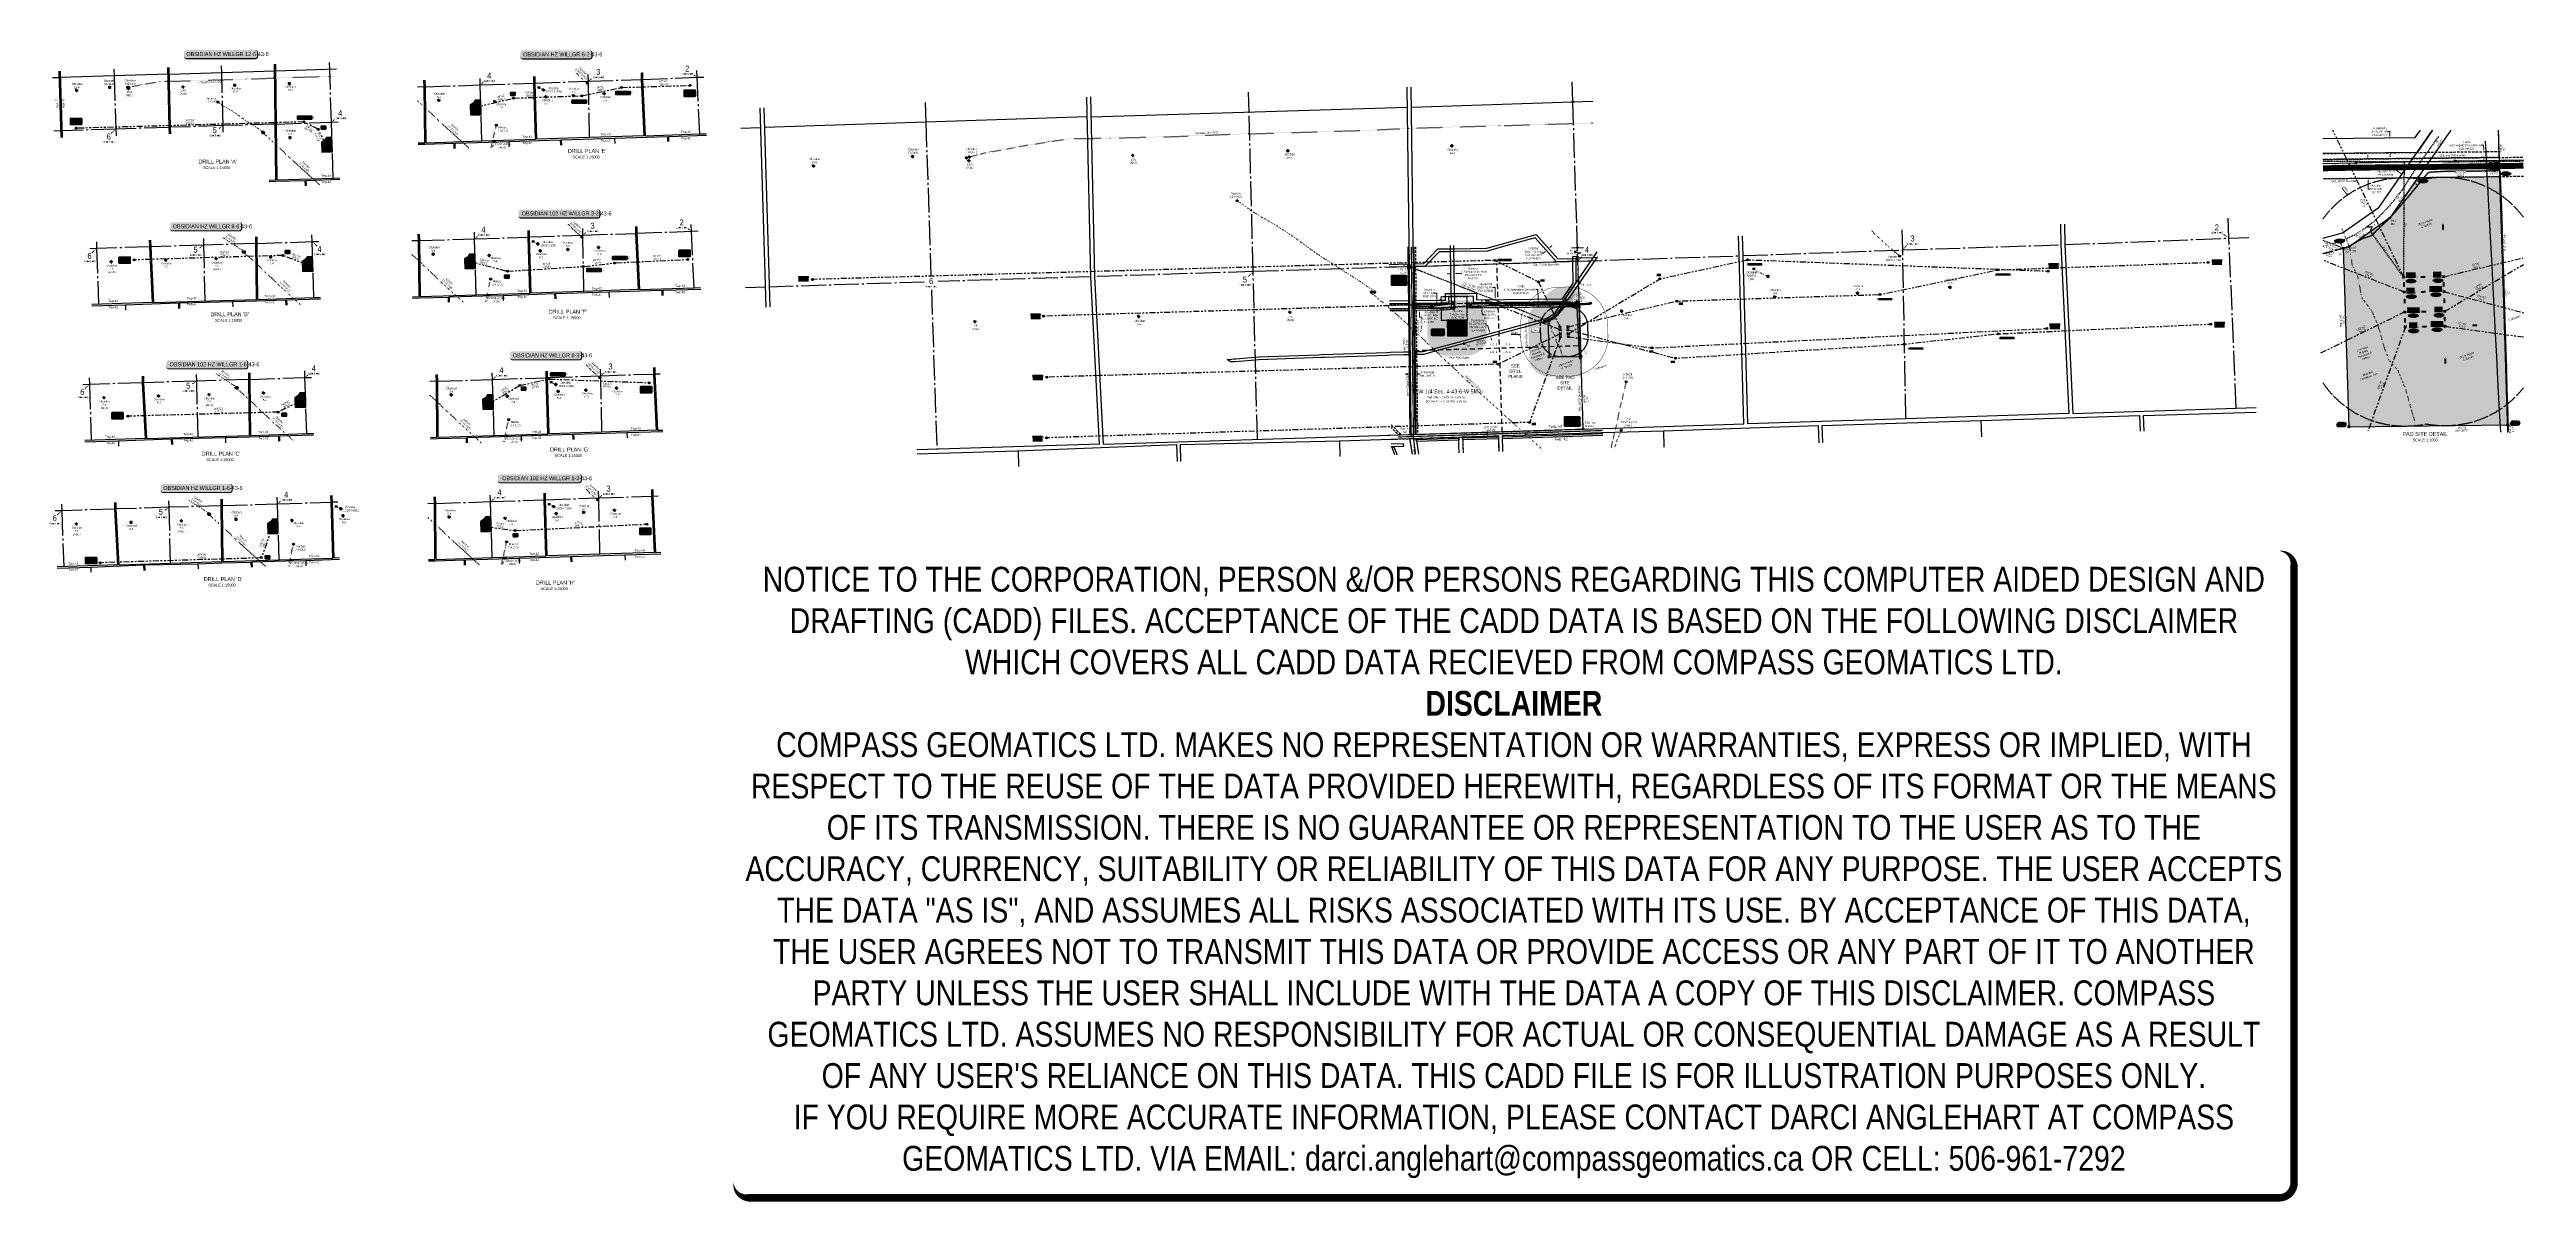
# Model space of a CAD drawing. Extents: x 640289 to 652763, y 5833822 to 5839625.
import ezdxf
from ezdxf.enums import TextEntityAlignment as Align

# ---------------------------------------------------------------- set-up
doc = ezdxf.new("R2010")
doc.units = 0
doc.header["$LTSCALE"] = 5
doc.header["$PDMODE"] = 34
doc.header["$PDSIZE"] = 0.03
for name, pattern in [('0', [1, 1, 0]), ('CENTERLINEX3', [5, 2.5, -1, 0.5, -1]), ('foc-ACCESSROAD', [3.75, 2.5, -1.25]), ('foc-BUFFER', [16.75, 15, -1.75]), ('foc-DOT', [1, 0.2, -0.8]), ('foc-DRILLPATH', [14.75, 6, -1.75, 1.75, -1.75, 1.75, -1.75]), ('foc-FLOWLINE', [3.75, 2.5, -1.25]), ('foc-LSD', [8, 5, -3]), ('foc-QUARTERLINE', [33, 25, -3, 2, -3]), ('foc-TIELINE', [1.875, 1.25, -0.625]), ('foc-TOPO', [1, 0.2, -0.8]), ('UG_PIPE', [1.875, 1.25, -0.625])]:
    doc.linetypes.add(name, pattern=pattern)
doc.layers.get('Defpoints').update_dxf_attribs({"color": 9})
for name, color, linetype in [('10', 1, 'Continuous'), ('35', 37, 'Continuous'), ('9', 3, 'Continuous'), ('AS-DRILL-T', 8, 'Continuous'), ('AS-FENCE', 48, 'foc-FENCE'), ('AS-PIPE-UG', 44, 'UG_PIPE'), ('AS-POWER', 104, 'foc-POWER'), ('AS-POWER-EXISTING-ANC', 72, 'Continuous'), ('AS-POWER-EXISTING-PP', 72, 'Continuous'), ('AS-POWER-T', 104, 'Continuous'), ('AS-ROADS', 254, 'Continuous'), ('AS-TELUS', 224, 'foc-TEL'), ('AUX-BUFFER', 7, 'foc-BUFFER'), ('C-AR', 13, 'foc-ACCESSROAD'), ('C-FLOWLINE', 13, 'foc-FLOWLINE'), ('C-RW', 13, 'Continuous'), ('C-SYMBOL', 7, 'Continuous'), ('C-WS', 13, 'foc-ACCESSROAD'), ('CG-NOTES', 7, 'Continuous'), ('D-TXT', 6, 'Continuous'), ('DETAIL-HZ-Existing', 8, 'foc-DOT'), ('DETAIL-T', 7, 'Continuous'), ('DRILL-T', 8, 'Continuous'), ('F-EZE', 190, 'foc-FLOWLINE'), ('F-RW', 190, 'Continuous'), ('F-WS-S', 8, 'Continuous'), ('L-AREAREQUIRED', 7, 'Continuous'), ('L-BD', 7, 'Continuous'), ('L-BD1', 253, 'Continuous'), ('L-DETAIL-T', 3, 'Continuous'), ('L-MON', 1, 'Continuous'), ('L-MON-T', 1, 'Continuous'), ('L-QSEC', 8, 'foc-QUARTERLINE'), ('L-ROAD-T', 7, 'Continuous'), ('L-SEC', 7, 'Continuous'), ('L-SECLBL', 7, 'Continuous'), ('L-SECQ', 8, 'foc-QUARTERLINE'), ('L-SECTION-LSD', 7, 'foc-LSD'), ('L-TIE', 7, 'foc-TIELINE'), ('L-TITLEDB', 4, 'Continuous'), ('L-TITLEDB-T', 4, 'Continuous'), ('P-BUFFER-H 30m', 51, 'Continuous'), ('P-BUFFER-T', 40, 'Continuous'), ('P-ELEVATION', 7, 'Continuous'), ('P-PDRILLPATH', 12, 'foc-DRILLPATH'), ('P-PROPOSED', 10, 'Continuous'), ('P-PROPOSED-H', 21, 'Continuous'), ('P-TEMP-BLOCKS', 250, 'Continuous'), ('P-TEMP-H', 41, 'Continuous'), ('P-TEMP_BORROW PIT', 46, 'Continuous'), ('T-BUSH', 110, '0'), ('T-BUSH-T', 110, 'Continuous'), ('T-GENERAL', 48, 'foc-TOPO'), ('T-TIE', 201, 'foc-TIELINE'), ('WETLAND-T', 146, 'Continuous')]:
    doc.layers.add(name, color=color, linetype=linetype)
for name, color, linetype, lineweight in [('AS-GENERAL', 48, 'Continuous', 18), ('C-AR-T', 13, 'Continuous', 9), ('C-RW-T', 13, 'Continuous', 9), ('C-WS-T', 13, 'Continuous', 9), ('F-EZE-T', 190, 'Continuous', 9), ('F-RW-T', 190, 'Continuous', 9), ('T-TEXT', 48, 'Continuous', 18), ('T-TIE-T', 201, 'Continuous', 18)]:
    doc.layers.add(name, color=color, linetype=linetype, lineweight=lineweight)
doc.layers.add('AS-TRAPPER BOUNDARY', color=7, linetype='CENTERLINEX3', true_color=0xb85c00, transparency=0.6)
doc.layers.add('AS-TRAPPER-T', color=7, linetype='Continuous', true_color=0xc26100)
doc.layers.add('DISCLAIMER', color=7, linetype='Continuous', plot=False)
doc.styles.add('100L', font='ARIALN.TTF', dxfattribs={"height": 11})
doc.styles.add('175L', font='ARIALN.TTF', dxfattribs={"height": 20})
doc.styles.add('80', font='ARIALN.TTF', dxfattribs={"height": 10})
doc.styles.add('80CG', font='ARIALN.TTF', dxfattribs={"height": 10})
doc.styles.add('80L', font='ARIALN.TTF', dxfattribs={"height": 10})
doc.styles.add('80LS', font='ARIALNI.TTF', dxfattribs={"height": 10})
doc.styles.add('BOLD', font='ARIALNB.TTF')
doc.styles.add('foc-LtypeFont', font='ARIALN.TTF', dxfattribs={"height": 7.35})
doc.styles.add('SIMPLEX', font='ARIALN.TTF')
doc.styles.get("Standard").update_dxf_attribs({"font": 'ARIALN.TTF'})
doc.linetypes.add('foc-FENCE', pattern='A,10,-1,["X",foc-LtypeFont,S=0.2,R=0,X=-0.625,Y=-0.75],-1.24', length=12.24)
doc.linetypes.add('foc-POWER', pattern='A,6,-1,["P",foc-LtypeFont,S=0.2,R=0,X=-0.625,Y=-0.75],-1.24,4', length=12.24)
doc.linetypes.add('foc-POWER-NOLINE', pattern='A,0,-4,["P",foc-LtypeFont,S=0.2,R=0,X=-0.625,Y=-0.75],-8.24', length=12.24)
doc.linetypes.add('foc-TEL', pattern='A,2,-1,["T",foc-LtypeFont,S=0.2,R=0,X=-0.425,Y=-0.75],-1.24,8', length=12.24)
doc.linetypes.add('foc-TEL-NOLINE', pattern='A,0,-2,["T",foc-LtypeFont,S=0.2,R=0,X=-0.425,Y=-0.75],-10.24', length=12.24)
doc.dimstyles.new('CG2011', dxfattribs={"dimscale": 5, "dimtxt": 9, "dimasz": 2, "dimexe": 0.2, "dimexo": 0.0625, "dimgap": 0.5, "dimtad": 0, "dimtih": 1, "dimtoh": 1, "dimzin": 0, "dimdsep": 46, "dimtxsty": '80CG', "dimcen": 0.1, "dimse1": 1, "dimse2": 1, "dimclrd": 256, "dimclrt": 256, "dimaunit": 1, "dimadec": 4, "dimazin": 0, "dimtfac": 0.06, "dimtofl": 0, "dimtmove": 0, "dimatfit": 1, "dimfxl": 0.2, "dimtolj": 1, "dimtzin": 0, "dimlwd": -1, "dimarcsym": 0})
doc.dimstyles.new('Compass 5 000', dxfattribs={"dimscale": 5, "dimtxt": 9, "dimasz": 2, "dimexe": 0.2, "dimexo": 0.0625, "dimgap": 0.5, "dimtad": 0, "dimtih": 1, "dimtoh": 1, "dimzin": 0, "dimdsep": 46, "dimtxsty": '80CG', "dimcen": 0.1, "dimse1": 1, "dimse2": 1, "dimclrd": 256, "dimclrt": 256, "dimaunit": 1, "dimadec": 4, "dimazin": 0, "dimtfac": 0.06, "dimtofl": 0, "dimtmove": 0, "dimatfit": 1, "dimfxl": 0.2, "dimtolj": 1, "dimtzin": 0, "dimlwd": -1, "dimarcsym": 0})

# ---------------------------------------------------------------- blocks, each defined once
blk = doc.blocks.new('L-SECLBL')
at = {"layer": '9', "color": 7}
for p, q in [((-5, -28), (-12, -28)), ((21, -28), (13, -28))]:
    blk.add_line(p, q, dxfattribs=at)
at = {"layer": '10', "color": 2, "style": 'SIMPLEX'}
blk.add_attdef('SEC', text='', height=30, dxfattribs=at).set_placement((0, 0), align=Align.MIDDLE)
at = {"layer": '10', "color": 5, "style": '80L'}
blk.add_attdef('TWP', text='', height=9.5, dxfattribs=at).set_placement((-14, -27), align=Align.MIDDLE_RIGHT)
blk.add_attdef('RGE', text='', height=9.5, dxfattribs=at).set_placement((4, -27), align=Align.MIDDLE_CENTER)
blk.add_attdef('MER', text='', height=9.5, dxfattribs=at).set_placement((23, -27), align=Align.MIDDLE_LEFT)
blk = doc.blocks.new('fdia')
at = {"color": 255, "const_width": 1}
blk.add_lwpolyline([(-0.5, 0, 1), (0.5, 0, 1)], format="xyb", close=True, dxfattribs=at)
blk = doc.blocks.new('Fdiaa')
blk.add_blockref('fdia', (0, 0))
blk = doc.blocks.new('fdib')
at = {"color": 1, "const_width": 1.6}
blk.add_lwpolyline([(-0.4, 0, 1), (0.4, 0, 1)], format="xyb", close=True, dxfattribs=at)
at = {"color": 1}
blk.add_circle((0, 0), 0.8, dxfattribs=at)
blk = doc.blocks.new('Fdibb')
blk.add_blockref('fdib', (0, 0))
blk = doc.blocks.new('fdicc')
for name in ['Fdibb', 'Fdiaa']:
    blk.add_blockref(name, (0, 0))
blk = doc.blocks.new('FDI')
blk.add_blockref('fdicc', (0, 0))
blk = doc.blocks.new('*D41')
at = {"layer": 'Defpoints', "color": 0, "transparency": 16777216}
for p in [(647742, 5838352), (647742, 5838346), (647786, 5838353)]:
    blk.add_point(p, dxfattribs=at)
at = {"layer": 'F-EZE-T', "transparency": 16777216}
for p, q in [((647785, 5838416), (647775, 5838416)), ((647786, 5838363), (647785, 5838416)), ((647787, 5838337), (647787, 5838327))]:
    blk.add_line(p, q, dxfattribs=at)
for points in [[(647788, 5838363), (647785, 5838363), (647786, 5838353)], [(647788, 5838337), (647785, 5838337), (647786, 5838347)]]:
    blk.add_solid(points, dxfattribs=at)
at = {"layer": 'F-EZE-T', "transparency": 16777216, "insert": (647700, 5838416), "char_height": 10, "attachment_point": 5, "style": '80CG'}
blk.add_mtext('\\A1;Fortis\\P6.00 Vegetation Control R/W\\PEZE 880629', dxfattribs=at)
blk = doc.blocks.new('*D42')
at = {"layer": 'C-AR-T', "transparency": 16777216}
for p, q in [((647503, 5838354), (647502, 5838364)), ((647503, 5838314), (647504, 5838290)), ((647504, 5838290), (647514, 5838290))]:
    blk.add_line(p, q, dxfattribs=at)
for points in [[(647504, 5838354), (647501, 5838354), (647503, 5838344)], [(647505, 5838314), (647502, 5838314), (647503, 5838324)]]:
    blk.add_solid(points, dxfattribs=at)
at = {"layer": 'Defpoints', "color": 0, "transparency": 16777216}
for p in [(647503, 5838324), (647693, 5838347), (647694, 5838327)]:
    blk.add_point(p, dxfattribs=at)
at = {"layer": 'C-AR-T', "transparency": 16777216, "insert": (647541, 5838290), "char_height": 10, "attachment_point": 5, "style": '80CG'}
blk.add_mtext('\\A1;Obsidian\\P20.12 A/R\\PLOC 777', dxfattribs=at)
blk = doc.blocks.new('*D43')
at = {"layer": 'C-RW-T', "transparency": 16777216}
for p, q in [((647337, 5838496), (647327, 5838496)), ((647372, 5838497), (647401, 5838497))]:
    blk.add_line(p, q, dxfattribs=at)
for points in [[(647337, 5838498), (647337, 5838494), (647347, 5838496)], [(647372, 5838498), (647372, 5838495), (647362, 5838496)]]:
    blk.add_solid(points, dxfattribs=at)
at = {"layer": 'Defpoints', "color": 0, "transparency": 16777216}
for p in [(647347, 5838493), (647362, 5838496), (647362, 5838493)]:
    blk.add_point(p, dxfattribs=at)
at = {"layer": 'C-RW-T', "transparency": 16777216, "insert": (647459, 5838497), "char_height": 10, "attachment_point": 5, "style": '80CG'}
blk.add_mtext('\\A1;Obsidian\\P15.24 Water Line R/W\\PPlan 3331 TR\\PPLA 294', dxfattribs=at)
blk = doc.blocks.new('*D44')
at = {"layer": 'C-RW-T', "transparency": 16777216}
for p, q in [((647188, 5838330), (647188, 5838340)), ((647188, 5838300), (647189, 5838277)), ((647189, 5838277), (647199, 5838277))]:
    blk.add_line(p, q, dxfattribs=at)
for points in [[(647189, 5838330), (647186, 5838330), (647188, 5838320)], [(647190, 5838300), (647186, 5838300), (647188, 5838310)]]:
    blk.add_solid(points, dxfattribs=at)
at = {"layer": 'Defpoints', "color": 0, "transparency": 16777216}
for p in [(647229, 5838321), (647188, 5838310), (647229, 5838311)]:
    blk.add_point(p, dxfattribs=at)
at = {"layer": 'C-RW-T', "transparency": 16777216, "insert": (647238, 5838277), "char_height": 10, "attachment_point": 5, "style": '80CG'}
blk.add_mtext('\\A1;Obsidian\\P10.06 P/L R/W\\PPlan 3925 MC\\PPLA 861', dxfattribs=at)
blk = doc.blocks.new('*D45')
at = {"layer": 'Defpoints', "color": 0, "transparency": 16777216}
for p in [(647571, 5838366), (647834, 5838370), (647834, 5838355)]:
    blk.add_point(p, dxfattribs=at)
at = {"layer": 'F-RW-T', "transparency": 16777216}
for p, q in [((647570, 5838427), (647560, 5838427)), ((647570, 5838376), (647570, 5838427)), ((647571, 5838341), (647571, 5838331))]:
    blk.add_line(p, q, dxfattribs=at)
for points in [[(647572, 5838376), (647569, 5838376), (647571, 5838366)], [(647573, 5838341), (647569, 5838341), (647571, 5838351)]]:
    blk.add_solid(points, dxfattribs=at)
at = {"layer": 'F-RW-T', "transparency": 16777216, "insert": (647521, 5838427), "char_height": 10, "attachment_point": 5, "style": '80CG'}
blk.add_mtext('\\A1;Kiwetinohk\\P15.00 P/L R/W\\PPLA 210349', dxfattribs=at)
blk = doc.blocks.new('*D46')
at = {"layer": 'C-WS-T', "transparency": 16777216}
for p, q in [((647275, 5838398), (647265, 5838398)), ((647276, 5838351), (647275, 5838398)), ((647277, 5838311), (647277, 5838301))]:
    blk.add_line(p, q, dxfattribs=at)
for points in [[(647278, 5838351), (647275, 5838351), (647276, 5838341)], [(647279, 5838311), (647275, 5838311), (647277, 5838321)]]:
    blk.add_solid(points, dxfattribs=at)
at = {"layer": 'Defpoints', "color": 0, "transparency": 16777216}
for p in [(647276, 5838341), (647281, 5838341), (647281, 5838321)]:
    blk.add_point(p, dxfattribs=at)
at = {"layer": 'C-WS-T', "transparency": 16777216, "insert": (647237, 5838398), "char_height": 10, "attachment_point": 5, "style": '80CG'}
blk.add_mtext('\\A1;Obsidian\\P20.12 A/R\\PROE 3789', dxfattribs=at)
blk = doc.blocks.new('*D47')
at = {"layer": 'C-WS-T', "transparency": 16777216}
for p, q in [((647812, 5838599), (647802, 5838599)), ((647820, 5838606), (647812, 5838599)), ((647846, 5838629), (647854, 5838636))]:
    blk.add_line(p, q, dxfattribs=at)
for points in [[(647819, 5838607), (647821, 5838605), (647827, 5838613)], [(647845, 5838631), (647847, 5838628), (647839, 5838623)]]:
    blk.add_solid(points, dxfattribs=at)
at = {"layer": 'Defpoints', "color": 0, "transparency": 16777216}
for p in [(647827, 5838613), (647831, 5838609), (647842, 5838619)]:
    blk.add_point(p, dxfattribs=at)
at = {"layer": 'C-WS-T', "transparency": 16777216, "insert": (647763, 5838599), "char_height": 10, "attachment_point": 5, "style": '80CG'}
blk.add_mtext('\\A1;Obsidian\\P15.00 P/L R/W\\PPlan 092 1977\\PPLA 064237', dxfattribs=at)
blk = doc.blocks.new('*D48')
at = {"layer": 'Defpoints', "color": 0, "transparency": 16777216}
for p in [(647542, 5838195), (647525, 5838190), (647529, 5838175)]:
    blk.add_point(p, dxfattribs=at)
at = {"layer": 'F-RW-T', "transparency": 16777216}
for p, q in [((647531, 5838236), (647521, 5838236)), ((647540, 5838204), (647531, 5838236)), ((647549, 5838170), (647552, 5838161))]:
    blk.add_line(p, q, dxfattribs=at)
for points in [[(647541, 5838205), (647538, 5838204), (647542, 5838195)], [(647551, 5838171), (647547, 5838170), (647546, 5838180)]]:
    blk.add_solid(points, dxfattribs=at)
at = {"layer": 'F-RW-T', "transparency": 16777216, "insert": (647482, 5838236), "char_height": 10, "attachment_point": 5, "style": '80CG'}
blk.add_mtext('\\A1;Tourmaline\\P15.00 P/L R/W\\PPlan 012 1140\\PPLA 000984', dxfattribs=at)
blk = doc.blocks.new('linebrk')
blk.add_lwpolyline([(0, 0.0017, -0.346152), (-0.0002, 0.0015), (-0.0031, 0.0006, 0.772575), (-0.0031, 0.0004), (0.0031, -0.0004, -0.772575), (0.0031, -0.0006), (0.0002, -0.0015, 0.346152), (0, -0.0017)], format="xyb")
blk = doc.blocks.new('*D52')
at = {"layer": 'Defpoints', "color": 0, "transparency": 16777216}
for p in [(647138, 5838044), (647168, 5838045), (647169, 5837991)]:
    blk.add_point(p, dxfattribs=at)
at = {"layer": 'L-TITLEDB-T', "transparency": 16777216}
for p, q in [((647128, 5837990), (647118, 5837990)), ((647179, 5837991), (647189, 5837991))]:
    blk.add_line(p, q, dxfattribs=at)
for points in [[(647128, 5837992), (647128, 5837989), (647138, 5837990)], [(647179, 5837993), (647179, 5837989), (647169, 5837991)]]:
    blk.add_solid(points, dxfattribs=at)
at = {"layer": 'L-TITLEDB-T', "transparency": 16777216, "insert": (647226, 5837991), "char_height": 10, "attachment_point": 5, "style": '80CG'}
blk.add_mtext('\\A1;30.48 Road\\PPlan 1454 PX', dxfattribs=at)
blk = doc.blocks.new('plbh')
at = {"layer": 'L-MON'}
h = blk.add_hatch(color=255, dxfattribs=at)
h.dxf.hatch_style = 1
edge = h.paths.add_edge_path()
edge.add_arc((0, 0), 1.16, 0, 360)
h = blk.add_hatch(color=256, dxfattribs=at)
h.dxf.hatch_style = 1
h.paths.add_polyline_path([(-0.96, 0, 1), (0.96, 0, 1)])
h.paths.add_polyline_path([(0.91, 0, -1), (-0.91, 0, -1)], flags=16)
h.paths.add_polyline_path([(0.45, 0, -1), (-0.45, 0, -1)], flags=0)
h = blk.add_hatch(color=256, dxfattribs=at)
h.dxf.hatch_style = 1
h.paths.add_polyline_path([(-0.45, 0, 1), (0.45, 0, 1)])
h.paths.add_polyline_path([(0.4, 0, -1), (-0.4, 0, -1)], flags=16)
at = {"layer": 'L-MON', "color": 240}
for radius in [0.96, 0.91, 0.45, 0.4]:
    blk.add_circle((0, 0), radius, dxfattribs=at)
blk = doc.blocks.new('ICP_text')
at = {"color": 14, "insert": (-11, 0), "char_height": 10, "attachment_point": 5, "style": '80L', "bg_fill": 1, "box_fill_scale": 1.15, "bg_fill_color": 255, "bg_fill_transparency": 0}
blk.add_mtext_dynamic_manual_height_columns('ICP', width=19.07, gutter_width=47.5, heights=[0], dxfattribs=at)
blk = doc.blocks.new('BH-Existing')
at = {"layer": 'AS-DRILL-T'}
h = blk.add_hatch(color=256, dxfattribs=at)
h.dxf.hatch_style = 1
edge = h.paths.add_edge_path()
edge.add_arc((0, 0), 0.5, 0, 360)
blk.add_circle((0, 0), 0.5, dxfattribs=at)
blk = doc.blocks.new('GAS')
h = blk.add_hatch(color=255)
h.dxf.hatch_style = 1
edge = h.paths.add_edge_path()
edge.add_arc((0, 0), 0.9, 0, 360)
for p, q in [((-0.8, 0), (-1.6, 0)), ((-0.6, 0.6), (-1.1, 1.1)), ((0, 0.8), (0, 1.6)), ((0.6, 0.6), (1.1, 1.1)), ((1.6, 0), (0.8, 0)), ((-0.6, -0.6), (-1.1, -1.1)), ((0, -0.8), (0, -1.6)), ((1.1, -1.1), (0.6, -0.6))]:
    blk.add_line(p, q)
blk.add_circle((0, 0), 0.8)
blk = doc.blocks.new('GABD')
for p, q in [((-0.8, 0), (-1.6, 0)), ((0, 0.8), (0, 1.6)), ((1.6, 0), (0.8, 0)), ((0, -0.8), (0, -1.6))]:
    blk.add_line(p, q)
blk.add_circle((0, 0), 0.8)
blk = doc.blocks.new('TRIA')
blk.add_hatch(color=255).paths.add_polyline_path([(0, 1.5), (-1.5, -0.9), (1.4, -0.9)])
blk = doc.blocks.new('TRIAA')
blk.add_blockref('TRIA', (0, 0))
blk = doc.blocks.new('TRIB')
at = {"color": 1}
blk.add_lwpolyline([(-1.1, -0.7), (0, 1.1), (1, -0.7)], close=True, dxfattribs=at)
blk = doc.blocks.new('TRIBB')
blk.add_blockref('TRIB', (0, 0))
blk = doc.blocks.new('TRICC')
for name in ['TRIAA', 'TRIBB']:
    blk.add_blockref(name, (0, 0))
blk = doc.blocks.new('plspike')
blk.add_blockref('TRICC', (0, 0))
blk = doc.blocks.new('WC')
at = {"layer": 'L-MON'}
h = blk.add_hatch(color=255, dxfattribs=at)
h.dxf.hatch_style = 1
edge = h.paths.add_edge_path()
edge.add_arc((0, 0), 0.9, 0, 360)
at = {"layer": 'L-MON', "color": 240, "flags": 128}
for points in [[(-0.6, 0.5), (-1.2, 1.1)], [(0.5, 0.6), (1.1, 1.2)], [(-1.2, -1.2), (-0.6, -0.6)], [(1.2, -1.2), (0.6, -0.6)]]:
    blk.add_lwpolyline(points, dxfattribs=at)
at = {"layer": 'L-MON', "color": 240}
for radius in [0.8, 0.373]:
    blk.add_circle((0, 0), radius, dxfattribs=at)
blk = doc.blocks.new('*U56')
h = blk.add_hatch(color=255)
edge = h.paths.add_edge_path()
edge.add_line((-86.5, -11.5), (86.5, -11.5))
edge.add_arc((86.5, -5.5), 6, 270, 360)
edge.add_line((92.5, -5.5), (92.5, 4))
edge.add_arc((86.5, 4), 6, 0, 90)
edge.add_line((86.5, 10), (-86.5, 10))
edge.add_arc((-86.5, 4), 6, 90, 180)
edge.add_line((-92.5, 4), (-92.5, -5.5))
edge.add_arc((-86.5, -5.5), 6, 180, 270)
at = {"color": 14, "flags": 128}
blk.add_lwpolyline([(-86.5, -11.5, 3, 3, 0), (86.5, -11.5, 3, 3, 0.414214), (92.5, -5.5, 3, 3, 0), (92.5, 4, 3, 0, 0.414214), (86.5, 10, 0, 0, 0), (-86.5, 10, 0, 0, 0.414214), (-92.5, 4, 0, 0, 0), (-92.5, -5.5, 0, 3, 0.414214)], format="xyseb", close=True, dxfattribs=at)
at = {"color": 14, "style": '80'}
blk.add_attdef('DRILL_001', (-16.4, -5), '', height=10, dxfattribs=at)
blk = doc.blocks.new('*U57')
h = blk.add_hatch(color=255)
edge = h.paths.add_edge_path()
edge.add_line((-84, -11.5), (84, -11.5))
edge.add_arc((84, -5.5), 6, 270, 360)
edge.add_line((90, -5.5), (90, 4))
edge.add_arc((84, 4), 6, 0, 90)
edge.add_line((84, 10), (-84, 10))
edge.add_arc((-84, 4), 6, 90, 180)
edge.add_line((-90, 4), (-90, -5.5))
edge.add_arc((-84, -5.5), 6, 180, 270)
at = {"color": 14, "flags": 128}
blk.add_lwpolyline([(-84, -11.5, 3, 3, 0), (84, -11.5, 3, 3, 0.414214), (90, -5.5, 3, 3, 0), (90, 4, 3, 0, 0.414214), (84, 10, 0, 0, 0), (-84, 10, 0, 0, 0.414214), (-90, 4, 0, 0, 0), (-90, -5.5, 0, 3, 0.414214)], format="xyseb", close=True, dxfattribs=at)
at = {"color": 14, "style": '80'}
blk.add_attdef('DRILL_001', (-16.4, -5), '', height=10, dxfattribs=at)
blk = doc.blocks.new('*U40')
h = blk.add_hatch(color=255)
edge = h.paths.add_edge_path()
edge.add_line((-96.5, -11.5), (96.5, -11.5))
edge.add_arc((96.5, -5.5), 6, 270, 360)
edge.add_line((102.5, -5.5), (102.5, 4))
edge.add_arc((96.5, 4), 6, 0, 90)
edge.add_line((96.5, 10), (-96.5, 10))
edge.add_arc((-96.5, 4), 6, 90, 180)
edge.add_line((-102.5, 4), (-102.5, -5.5))
edge.add_arc((-96.5, -5.5), 6, 180, 270)
at = {"color": 14, "flags": 128}
blk.add_lwpolyline([(-96.5, -11.5, 3, 3, 0), (96.5, -11.5, 3, 3, 0.414214), (102.5, -5.5, 3, 3, 0), (102.5, 4, 3, 0, 0.414214), (96.5, 10, 0, 0, 0), (-96.5, 10, 0, 0, 0.414214), (-102.5, 4, 0, 0, 0), (-102.5, -5.5, 0, 3, 0.414214)], format="xyseb", close=True, dxfattribs=at)
at = {"color": 14, "style": '80'}
blk.add_attdef('DRILL_001', (-16.4, -5), '', height=10, dxfattribs=at)
blk = doc.blocks.new('*U58')
h = blk.add_hatch(color=255)
edge = h.paths.add_edge_path()
edge.add_line((-99, -11.5), (99, -11.5))
edge.add_arc((99, -5.5), 6, 270, 360)
edge.add_line((105, -5.5), (105, 4))
edge.add_arc((99, 4), 6, 0, 90)
edge.add_line((99, 10), (-99, 10))
edge.add_arc((-99, 4), 6, 90, 180)
edge.add_line((-105, 4), (-105, -5.5))
edge.add_arc((-99, -5.5), 6, 180, 270)
at = {"color": 14, "flags": 128}
blk.add_lwpolyline([(-99, -11.5, 3, 3, 0), (99, -11.5, 3, 3, 0.414214), (105, -5.5, 3, 3, 0), (105, 4, 3, 0, 0.414214), (99, 10, 0, 0, 0), (-99, 10, 0, 0, 0.414214), (-105, 4, 0, 0, 0), (-105, -5.5, 0, 3, 0.414214)], format="xyseb", close=True, dxfattribs=at)
at = {"color": 14, "style": '80'}
blk.add_attdef('DRILL_001', (-16.4, -5), '', height=10, dxfattribs=at)
blk = doc.blocks.new('*U59')
h = blk.add_hatch(color=255)
edge = h.paths.add_edge_path()
edge.add_line((-26, -20), (26, -20))
edge.add_arc((26, -14), 6, 270, 360)
edge.add_line((32, -14), (32, 12))
edge.add_arc((26, 12), 6, 0, 90)
edge.add_line((26, 18), (-26, 18))
edge.add_arc((-26, 12), 6, 90, 180)
edge.add_line((-32, 12), (-32, -14))
edge.add_arc((-26, -14), 6, 180, 270)
at = {"color": 14, "flags": 128}
blk.add_lwpolyline([(-26, -20, 3, 3, 0), (26, -20, 3, 3, 0.414214), (32, -14, 3, 3, 0), (32, 12, 3, 0, 0.414214), (26, 18, 0, 0, 0), (-26, 18, 0, 0, 0.414214), (-32, 12, 0, 0, 0), (-32, -14, 0, 3, 0.414214)], format="xyseb", close=True, dxfattribs=at)
at = {"color": 14, "style": '80'}
blk.add_attdef('ENTER_TEXT_001', (-27, -5), '', height=10, dxfattribs=at)
blk = doc.blocks.new('*U60')
h = blk.add_hatch(color=255)
edge = h.paths.add_edge_path()
edge.add_line((-9, -12), (9, -12))
edge.add_arc((9, -5), 6, 270, 360)
edge.add_line((15, -6), (15, 4))
edge.add_arc((9, 4), 6, 0, 90)
edge.add_line((9, 10), (-9, 10))
edge.add_arc((-9, 4), 6, 90, 180)
edge.add_line((-15, 4), (-15, -6))
edge.add_arc((-9, -5), 6, 180, 270)
at = {"color": 14, "flags": 128}
blk.add_lwpolyline([(-9, -12, 3, 3, 0), (9, -12, 3, 3, 0.414214), (15, -6, 3, 3, 0), (15, 4, 3, 0, 0.414214), (9, 10, 0, 0, 0), (-9, 10, 0, 0, 0.414214), (-15, 4, 0, 0, 0), (-15, -6, 0, 3, 0.414214)], format="xyseb", close=True, dxfattribs=at)
at = {"color": 14, "style": '80'}
blk.add_attdef('ENTER_TEXT_001', (-27, -5), '', height=10, dxfattribs=at)
blk = doc.blocks.new('*U61')
h = blk.add_hatch(color=255)
edge = h.paths.add_edge_path()
edge.add_line((-34, -12), (34, -12))
edge.add_arc((34, -5), 6, 270, 360)
edge.add_line((40, -6), (40, 4))
edge.add_arc((34, 4), 6, 0, 90)
edge.add_line((34, 10), (-34, 10))
edge.add_arc((-34, 4), 6, 90, 180)
edge.add_line((-40, 4), (-40, -6))
edge.add_arc((-34, -5), 6, 180, 270)
at = {"color": 14, "flags": 128}
blk.add_lwpolyline([(-34, -12, 3, 3, 0), (34, -12, 3, 3, 0.414214), (40, -6, 3, 3, 0), (40, 4, 3, 0, 0.414214), (34, 10, 0, 0, 0), (-34, 10, 0, 0, 0.414214), (-40, 4, 0, 0, 0), (-40, -6, 0, 3, 0.414214)], format="xyseb", close=True, dxfattribs=at)
at = {"color": 14, "style": '80'}
blk.add_attdef('ENTER_TEXT_001', (-27, -5), '', height=10, dxfattribs=at)
blk = doc.blocks.new('*D62')
at = {"layer": 'Defpoints', "color": 0, "transparency": 16777216}
for p in [(652136, 5838997), (652168, 5839044), (652231, 5839001)]:
    blk.add_point(p, dxfattribs=at)
at = {"layer": 'F-RW-T', "transparency": 16777216}
for p, q in [((652104, 5839019), (652094, 5839019)), ((652128, 5839002), (652104, 5839019)), ((652206, 5838948), (652214, 5838942))]:
    blk.add_line(p, q, dxfattribs=at)
for points in [[(652129, 5839004), (652127, 5839001), (652136, 5838997)], [(652207, 5838949), (652205, 5838946), (652198, 5838953)]]:
    blk.add_solid(points, dxfattribs=at)
at = {"layer": 'F-RW-T', "transparency": 16777216, "insert": (652055, 5839019), "char_height": 10, "attachment_point": 5, "style": '80CG'}
blk.add_mtext('\\A1;Tourmaline\\P15.00 P/L R/W\\PPlan 012 1140\\PPLA 000984', dxfattribs=at)
blk = doc.blocks.new('*D63')
at = {"layer": 'Defpoints', "color": 0, "transparency": 16777216}
for p in [(652519, 5839110), (652519, 5839080), (652548, 5839111)]:
    blk.add_point(p, dxfattribs=at)
at = {"layer": 'F-EZE-T', "transparency": 16777216}
for p, q in [((652547, 5839143), (652537, 5839143)), ((652548, 5839121), (652547, 5839143)), ((652548, 5839071), (652548, 5839061))]:
    blk.add_line(p, q, dxfattribs=at)
for points in [[(652549, 5839121), (652546, 5839121), (652548, 5839111)], [(652550, 5839071), (652547, 5839071), (652548, 5839081)]]:
    blk.add_solid(points, dxfattribs=at)
at = {"layer": 'F-EZE-T', "transparency": 16777216, "insert": (652462, 5839143), "char_height": 10, "attachment_point": 5, "style": '80CG'}
blk.add_mtext('\\A1;Fortis\\P6.00 Vegetation Control R/W\\PEZE 880629', dxfattribs=at)
blk = doc.blocks.new('*D64')
at = {"layer": 'Defpoints', "color": 0, "transparency": 16777216}
for p in [(651954, 5839179), (651955, 5839104), (652076, 5839105)]:
    blk.add_point(p, dxfattribs=at)
at = {"layer": 'F-RW-T', "transparency": 16777216}
for p, q in [((652075, 5839212), (652065, 5839212)), ((652075, 5839190), (652075, 5839212)), ((652076, 5839095), (652076, 5839085))]:
    blk.add_line(p, q, dxfattribs=at)
for points in [[(652077, 5839190), (652073, 5839190), (652075, 5839180)], [(652078, 5839095), (652074, 5839095), (652076, 5839105)]]:
    blk.add_solid(points, dxfattribs=at)
at = {"layer": 'F-RW-T', "transparency": 16777216, "insert": (652026, 5839212), "char_height": 10, "attachment_point": 5, "style": '80CG'}
blk.add_mtext('\\A1;Kiwetinohk\\P15.00 P/L R/W\\PPLA 210349', dxfattribs=at)
blk = doc.blocks.new('*D65')
at = {"layer": 'C-AR-T', "transparency": 16777216}
for p, q in [((651964, 5839084), (651964, 5839094)), ((651966, 5838966), (651966, 5838922)), ((651966, 5838922), (651976, 5838922))]:
    blk.add_line(p, q, dxfattribs=at)
for points in [[(651966, 5839084), (651963, 5839084), (651965, 5839074)], [(651968, 5838966), (651964, 5838966), (651966, 5838976)]]:
    blk.add_solid(points, dxfattribs=at)
at = {"layer": 'Defpoints', "color": 0, "transparency": 16777216}
for p in [(651989, 5839074), (651966, 5838976), (651991, 5838976)]:
    blk.add_point(p, dxfattribs=at)
at = {"layer": 'C-AR-T', "transparency": 16777216, "insert": (652004, 5838922), "char_height": 10, "attachment_point": 5, "style": '80CG'}
blk.add_mtext('\\A1;Obsidian\\P20.12 A/R\\PLOC 777', dxfattribs=at)
blk = doc.blocks.new('*U66')
at = {"layer": '35', "color": 3}
blk.add_circle((0, 0), 10, dxfattribs=at)
at = {"layer": '35', "color": 3, "style": '80'}
blk.add_attdef('RP_001', (-31, 1), '', height=10, dxfattribs=at)
blk = doc.blocks.new('*U67')
h = blk.add_hatch(color=254)
edge = h.paths.add_edge_path()
edge.add_line((-36, -28), (36, -28))
edge.add_arc((36, -22), 6, 270, 360)
edge.add_line((42, -22), (42, 21))
edge.add_arc((36, 21), 6, 0, 90)
edge.add_line((36, 27), (-36, 27))
edge.add_arc((-36, 21), 6, 90, 180)
edge.add_line((-42, 21), (-42, -22))
edge.add_arc((-36, -22), 6, 180, 270)
at = {"color": 1, "flags": 128}
blk.add_lwpolyline([(-36, -28, 3, 3, 0), (36, -28, 3, 3, 0.414214), (42, -22, 3, 3, 0), (42, 21, 3, 0, 0.414214), (36, 27, 0, 0, 0), (-36, 27, 0, 0, 0.414214), (-42, 21, 0, 0, 0), (-42, -22, 0, 3, 0.414214)], format="xyseb", close=True, dxfattribs=at)
blk.add_lwpolyline([(-33, -11, 0, 10, 0), (0, 0, 5, 5, 0)], format="xyseb", dxfattribs=at)
at = {"color": 1, "style": '80'}
blk.add_attdef('ENTER_TEXT_001', (-36, -5), '', height=10, dxfattribs=at)
blk = doc.blocks.new('*U68')
at = {"true_color": 0xff8aff}
h = blk.add_hatch(color=211, dxfattribs=at)
edge = h.paths.add_edge_path()
edge.add_line((-29, -20), (29, -20))
edge.add_arc((29, -14), 6, 270, 360)
edge.add_line((35, -14), (35, 12))
edge.add_arc((29, 12), 6, 0, 90)
edge.add_line((29, 18), (-29, 18))
edge.add_arc((-29, 12), 6, 90, 180)
edge.add_line((-35, 12), (-35, -14))
edge.add_arc((-29, -14), 6, 180, 270)
at = {"color": 250, "flags": 128}
blk.add_lwpolyline([(-29, -20, 3, 3, 0), (29, -20, 3, 3, 0.414214), (35, -14, 3, 3, 0), (35, 12, 3, 0, 0.414214), (29, 18, 0, 0, 0), (-29, 18, 0, 0, 0.414214), (-35, 12, 0, 0, 0), (-35, -14, 0, 3, 0.414214)], format="xyseb", close=True, dxfattribs=at)
at = {"flags": 128}
blk.add_lwpolyline([(-28, -14, 0, 7.5, 0), (0, 0, 0, 0, 0)], format="xyseb", dxfattribs=at)
at = {"color": 250}
for tag, p, height, style in [('TEMP_AREA_W1_001', (-9, 2), 12, 'BOLD'), ('ENTER_TEXT_001', (-31, -12), 9, '80')]:
    blk.add_attdef(tag, p, '', height=height, dxfattribs=dict(at, style=style))
blk = doc.blocks.new('POWERPOLE')
h = blk.add_hatch(color=255)
edge = h.paths.add_edge_path()
edge.add_arc((0, 0), 0.96, 0, 360)
at = {"linetype": 'Continuous'}
for p, q in [((0.7, -0.7), (-0.7, 0.7)), ((-0.7, -0.7), (0.7, 0.7))]:
    blk.add_line(p, q, dxfattribs=at)
blk.add_circle((0, 0), 0.96, dxfattribs=at)
blk = doc.blocks.new('*U69')
h = blk.add_hatch(color=255)
h.dxf.hatch_style = 1
edge = h.paths.add_edge_path()
edge.add_arc((0.1, 1.1), 0.2, -4.1454, 175.8546, ccw=False)
edge.add_line((0.3, 1.1), (0.2, -0.2))
edge.add_line((0.2, -0.2), (0.1, -1.1))
edge.add_arc((-0.1, -1.1), 0.2, 175.8546, 355.8546, ccw=False)
edge.add_line((-0.3, -1.1), (-0.1, 1.1))
h = blk.add_hatch(color=255)
h.dxf.hatch_style = 1
edge = h.paths.add_edge_path()
edge.add_arc((0.8, -0.1), 0.2, -94.1454, 85.8546, ccw=False)
edge.add_line((0.8, -0.3), (0.2, -0.2))
edge.add_line((0.2, -0.2), (0.2, 0.2))
edge.add_line((0.2, 0.2), (0.8, 0.1))
at = {"color": 255}
blk.add_lwpolyline([(-0.1, 1.1, -1), (0.3, 1.1), (0.2, -0.2), (0.1, -1.1, -1), (-0.3, -1.1)], format="xyb", close=True, dxfattribs=at)
at = {"color": 72, "const_width": 0.1, "flags": 128}
for points in [[(0.1, 1.1), (-0.1, -1.1)], [(0.8, -0.1), (0, 0)]]:
    blk.add_lwpolyline(points, dxfattribs=at)
at = {"color": 255, "flags": 128}
blk.add_lwpolyline([(0.8, 0.1, -1), (0.8, -0.3), (0.2, -0.2), (0.2, 0.2)], format="xyb", close=True, dxfattribs=at)
blk = doc.blocks.new('*U70')
h = blk.add_hatch(color=255)
h.dxf.hatch_style = 1
edge = h.paths.add_edge_path()
edge.add_arc((-1.1, -0.1), 0.2, 92.8978, 272.8978, ccw=False)
edge.add_line((-1.1, 0.1), (-0.2, 0.2))
edge.add_line((-0.2, 0.2), (-0.2, -0.2))
edge.add_line((-0.2, -0.2), (-1, -0.3))
h = blk.add_hatch(color=255)
h.dxf.hatch_style = 1
edge = h.paths.add_edge_path()
edge.add_arc((0.1, -1.1), 0.2, -177.1022, 2.8978, ccw=False)
edge.add_line((-0.1, -1.1), (-0.2, 0.2))
edge.add_line((-0.2, 0.2), (-0.3, 1.1))
edge.add_arc((-0.1, 1.1), 0.2, 2.8978, 182.8978, ccw=False)
edge.add_line((0.1, 1.1), (0.3, -1.1))
at = {"color": 255, "flags": 128}
blk.add_lwpolyline([(-1, -0.3, -1), (-1.1, 0.1), (-0.2, 0.2), (-0.2, -0.2)], format="xyb", close=True, dxfattribs=at)
at = {"color": 72, "const_width": 0.1, "flags": 128}
for points in [[(-1.1, -0.1), (0, 0)], [(0.1, -1.1), (-0.1, 1.1)]]:
    blk.add_lwpolyline(points, dxfattribs=at)
at = {"color": 255}
blk.add_lwpolyline([(0.3, -1.1, -1), (-0.1, -1.1), (-0.2, 0.2), (-0.3, 1.1, -1), (0.1, 1.1)], format="xyb", close=True, dxfattribs=at)
blk = doc.blocks.new('*U71')
h = blk.add_hatch(color=255)
h.dxf.hatch_style = 1
edge = h.paths.add_edge_path()
edge.add_arc((-1.1, 0), 0.2, 90.248, 270.248, ccw=False)
edge.add_line((-1.1, 0.2), (0.2, 0.2))
edge.add_line((0.2, 0.2), (1.1, 0.2))
edge.add_arc((1.1, 0), 0.2, -89.752, 90.248, ccw=False)
edge.add_line((1.1, -0.2), (-1.1, -0.2))
h = blk.add_hatch(color=255)
h.dxf.hatch_style = 1
edge = h.paths.add_edge_path()
edge.add_arc((0, 0.9), 0.2, 0.248, 180.248, ccw=False)
edge.add_line((0.2, 0.9), (0.2, 0.2))
edge.add_line((0.2, 0.2), (-0.2, 0.2))
edge.add_line((-0.2, 0.2), (-0.2, 0.9))
at = {"color": 255}
blk.add_lwpolyline([(-1.1, -0.2, -1), (-1.1, 0.2), (0.2, 0.2), (1.1, 0.2, -1), (1.1, -0.2)], format="xyb", close=True, dxfattribs=at)
at = {"color": 72, "const_width": 0.1, "flags": 128}
for points in [[(-1.1, 0), (1.1, 0)], [(0, 0.9), (0, 0)]]:
    blk.add_lwpolyline(points, dxfattribs=at)
at = {"color": 255, "flags": 128}
blk.add_lwpolyline([(-0.2, 0.9, -1), (0.2, 0.9), (0.2, 0.2), (-0.2, 0.2)], format="xyb", close=True, dxfattribs=at)
blk = doc.blocks.new('*U72')
h = blk.add_hatch(color=255)
h.dxf.hatch_style = 1
edge = h.paths.add_edge_path()
edge.add_arc((1.1, 0), 0.2, -87.6081, 92.3919, ccw=False)
edge.add_line((1.1, -0.2), (-0.2, -0.2))
edge.add_line((-0.2, -0.2), (-1.1, -0.2))
edge.add_arc((-1.1, 0), 0.2, 92.3919, 272.3919, ccw=False)
edge.add_line((-1.1, 0.2), (1.1, 0.2))
h = blk.add_hatch(color=255)
h.dxf.hatch_style = 1
edge = h.paths.add_edge_path()
edge.add_arc((0.1, -1.7), 0.2, -177.6081, 2.3919, ccw=False)
edge.add_line((-0.1, -1.7), (-0.2, -0.2))
edge.add_line((-0.2, -0.2), (0.2, -0.2))
edge.add_line((0.2, -0.2), (0.3, -1.7))
at = {"color": 255}
blk.add_lwpolyline([(1.1, 0.2, -1), (1.1, -0.2), (-0.2, -0.2), (-1.1, -0.2, -1), (-1.1, 0.2)], format="xyb", close=True, dxfattribs=at)
at = {"color": 72, "const_width": 0.1, "flags": 128}
for points in [[(1.1, 0), (-1.1, 0)], [(0.1, -1.7), (0, 0)]]:
    blk.add_lwpolyline(points, dxfattribs=at)
at = {"color": 255, "flags": 128}
blk.add_lwpolyline([(0.3, -1.7, -1), (-0.1, -1.7), (-0.2, -0.2), (0.2, -0.2)], format="xyb", close=True, dxfattribs=at)
blk = doc.blocks.new('*U73')
h = blk.add_hatch(color=255)
h.dxf.hatch_style = 1
edge = h.paths.add_edge_path()
edge.add_arc((-1.1, 0.1), 0.2, 83.0027, 263.0027, ccw=False)
edge.add_line((-1.1, 0.3), (0.2, 0.2))
edge.add_line((0.2, 0.2), (1.1, 0.1))
edge.add_arc((1.1, -0.1), 0.2, -96.9973, 83.0027, ccw=False)
edge.add_line((1.1, -0.3), (-1.1, -0.1))
h = blk.add_hatch(color=255)
h.dxf.hatch_style = 1
edge = h.paths.add_edge_path()
edge.add_arc((0.1, 0.8), 0.2, -6.9973, 173.0027, ccw=False)
edge.add_line((0.3, 0.8), (0.2, 0.2))
edge.add_line((0.2, 0.2), (-0.2, 0.2))
edge.add_line((-0.2, 0.2), (-0.1, 0.8))
at = {"color": 255}
blk.add_lwpolyline([(-1.1, -0.1, -1), (-1.1, 0.3), (0.2, 0.2), (1.1, 0.1, -1), (1.1, -0.3)], format="xyb", close=True, dxfattribs=at)
at = {"color": 72, "const_width": 0.1, "flags": 128}
for points in [[(-1.1, 0.1), (1.1, -0.1)], [(0.1, 0.8), (0, 0)]]:
    blk.add_lwpolyline(points, dxfattribs=at)
at = {"color": 255, "flags": 128}
blk.add_lwpolyline([(-0.1, 0.8, -1), (0.3, 0.8), (0.2, 0.2), (-0.2, 0.2)], format="xyb", close=True, dxfattribs=at)
blk = doc.blocks.new('we')
at = {"layer": 'P-ELEVATION'}
h = blk.add_hatch(color=111, dxfattribs=at)
h.dxf.hatch_style = 1
edge = h.paths.add_edge_path()
edge.add_ellipse((0, 0), major_axis=(-24.4, 0), ratio=0.410256, start_angle=0, end_angle=360)
at = {"layer": 'P-ELEVATION', "color": 7, "flags": 128}
blk.add_lwpolyline([(0, 0, 12.5, 0, 0), (-12, -6, 0, 0, 0)], format="xyseb", dxfattribs=at)
at = {"layer": 'P-ELEVATION', "color": 7}
blk.add_ellipse((0, 0), major_axis=(-24.4, 0), ratio=0.410256, dxfattribs=at)
at = {"layer": 'P-ELEVATION', "style": '80'}
blk.add_attdef('ELEVATION', text='', height=10, dxfattribs=at).set_placement((0, 0), align=Align.MIDDLE_CENTER)
blk = doc.blocks.new('*U74')
at = {"layer": 'P-ELEVATION'}
h = blk.add_hatch(color=111, dxfattribs=at)
h.dxf.hatch_style = 1
edge = h.paths.add_edge_path()
edge.add_ellipse((0, 0), major_axis=(-24.4, 0), ratio=0.410256, start_angle=0, end_angle=360)
at = {"layer": 'P-ELEVATION', "color": 7, "flags": 128}
blk.add_lwpolyline([(0, 0, 12.5, 0, 0), (16, -30, 0, 0, 0)], format="xyseb", dxfattribs=at)
at = {"layer": 'P-ELEVATION', "color": 7}
blk.add_ellipse((0, 0), major_axis=(-24.4, 0), ratio=0.410256, dxfattribs=at)
at = {"layer": 'P-ELEVATION', "style": '80'}
blk.add_attdef('ELEVATION', text='', height=10, dxfattribs=at).set_placement((0, 0), align=Align.MIDDLE_CENTER)
blk = doc.blocks.new('TEMP')
h = blk.add_hatch(color=255)
h.dxf.hatch_style = 1
h.paths.add_polyline_path([(0, 0.3), (-0.7, 1.2), (-0.7, 0.7), (-1.2, 0.7), (-0.3, 0), (-1.2, -0.7), (-0.7, -0.7), (-0.7, -1.2), (0, -0.3), (0.7, -1.2), (0.7, -0.7), (1.2, -0.7), (0.3, 0), (1.2, 0.7), (0.7, 0.7), (0.7, 1.2)])
h.paths.add_polyline_path([(0.6, 0.8), (0.6, 0.6), (0.8, 0.6), (0.1, 0), (0.8, -0.6), (0.6, -0.6), (0.6, -0.8), (0, -0.1), (-0.6, -0.8), (-0.6, -0.6), (-0.8, -0.6), (-0.1, 0), (-0.8, 0.6), (-0.6, 0.6), (-0.6, 0.8), (0, 0.1)], flags=16)
h = blk.add_hatch(color=1)
h.dxf.hatch_style = 1
h.paths.add_polyline_path([(0, 0.1), (-0.6, 0.8), (-0.6, 0.6), (-0.8, 0.6), (-0.1, 0), (-0.8, -0.6), (-0.6, -0.6), (-0.6, -0.8), (0, -0.1), (0.6, -0.8), (0.6, -0.6), (0.8, -0.6), (0.1, 0), (0.8, 0.6), (0.6, 0.6), (0.6, 0.8)])
at = {"color": 1}
for p, q in [((-0.1, 0), (0.1, 0)), ((0, 0.1), (0, -0.1))]:
    blk.add_line(p, q, dxfattribs=at)
at = {"color": 255, "flags": 128}
blk.add_lwpolyline([(-0.3, 0), (-1.2, 0.7), (-0.7, 0.7), (-0.7, 1.2), (0, 0.3), (0.7, 1.2), (0.7, 0.7), (1.2, 0.7), (0.3, 0), (1.2, -0.7), (0.7, -0.7), (0.7, -1.2), (0, -0.3), (-0.7, -1.2), (-0.7, -0.7), (-1.2, -0.7)], close=True, dxfattribs=at)
at = {"color": 1, "flags": 128}
blk.add_lwpolyline([(-0.1, 0), (-0.8, 0.6), (-0.6, 0.6), (-0.6, 0.8), (0, 0.1), (0.6, 0.8), (0.6, 0.6), (0.8, 0.6), (0.1, 0), (0.8, -0.6), (0.6, -0.6), (0.6, -0.8), (0, -0.1), (-0.6, -0.8), (-0.6, -0.6), (-0.8, -0.6)], close=True, dxfattribs=at)
blk = doc.blocks.new('wa')
at = {"layer": 'P-ELEVATION'}
h = blk.add_hatch(color=111, dxfattribs=at)
h.dxf.hatch_style = 1
edge = h.paths.add_edge_path()
edge.add_arc((-17, -4), 6.1, 215, 325)
edge.add_arc((-7, -4), 6.1, 215, 325)
edge.add_arc((3, -4), 6.1, 215, 325)
edge.add_arc((13, -4), 6.1, 215, 325)
edge.add_arc((18, -4), 4.32, 263.4336, 373.4336)
edge.add_arc((19, 2), 6.1, 305, 415)
edge.add_arc((17, 4), 5.69, 30.6955, 140.6955)
edge.add_arc((8, 4), 6.1, 35, 145)
edge.add_arc((-2, 4), 6.1, 35, 145)
edge.add_arc((-12, 4), 6.1, 35, 145)
edge.add_arc((-18, 4), 4.33, 75.4261, 185.4261)
edge.add_arc((-18, -2), 6.96, 125, 235)
at = {"color": 240, "flags": 128}
blk.add_lwpolyline([(-22, -8, 0.520567), (-12, -8, 0.520567), (-2, -8, 0.520567), (8, -8, 0.520567), (18, -8, 0.520567), (22, -3, 0.520567), (22, 7, 0.520567), (13, 8, 0.520567), (3, 8, 0.520567), (-7, 8, 0.520567), (-17, 8, 0.520567), (-22, 3, 0.520567)], format="xyb", close=True, dxfattribs=at)
at = {"layer": 'P-ELEVATION', "color": 240, "flags": 128}
blk.add_lwpolyline([(0, 0, 12.5, 0, 0), (-12, -6, 0, 0, 0)], format="xyseb", dxfattribs=at)
at = {"layer": 'P-ELEVATION', "color": 240, "style": '80'}
blk.add_attdef('ELEVATION', text='', height=10, dxfattribs=at).set_placement((0, 0), align=Align.MIDDLE_CENTER)
blk = doc.blocks.new('Disclaimer_Legal')
at = {"layer": 'DISCLAIMER', "color": 254, "flags": 128}
blk.add_lwpolyline([(-3613, -1105, 37.5, 37.5, 0), (4096, -1105, 37.5, 37.5, 0.414214), (4171, -1030, 37.5, 37.5, 0), (4171, 2079, 37.5, 0, 0.414214), (4096, 2154, 0, 0, 0), (-3613, 2154, 0, 0, 0.414214), (-3688, 2079, 0, 0, 0), (-3688, -1030, 0, 37.5, 0.414214)], format="xyseb", close=True, dxfattribs=at)
at = {"layer": 'DISCLAIMER', "color": 254, "insert": (242, 534), "char_height": 125, "width": 7717.57, "attachment_point": 5, "style": '80'}
blk.add_mtext('NOTICE TO THE CORPORATION, PERSON &/OR PERSONS REGARDING THIS COMPUTER AIDED DESIGN AND DRAFTING (CADD) FILES. ACCEPTANCE OF THE CADD DATA IS BASED ON THE FOLLOWING DISCLAIMER WHICH COVERS ALL CADD DATA RECIEVED FROM COMPASS GEOMATICS LTD.\\P{\\fArial Narrow|b1|i0|c0|p34;DISCLAIMER}\\PCOMPASS GEOMATICS LTD. MAKES NO REPRESENTATION OR WARRANTIES, EXPRESS OR IMPLIED, WITH RESPECT TO THE REUSE OF THE DATA PROVIDED HEREWITH, REGARDLESS OF ITS FORMAT OR THE MEANS OF ITS TRANSMISSION. THERE IS NO GUARANTEE OR REPRESENTATION TO THE USER AS TO THE ACCURACY, CURRENCY, SUITABILITY OR RELIABILITY OF THIS DATA FOR ANY PURPOSE. THE USER ACCEPTS THE DATA "AS IS", AND ASSUMES ALL RISKS ASSOCIATED WITH ITS USE. BY ACCEPTANCE OF THIS DATA, THE USER AGREES NOT TO TRANSMIT THIS DATA OR PROVIDE ACCESS OR ANY PART OF IT TO ANOTHER PARTY UNLESS THE USER SHALL INCLUDE WITH THE DATA A COPY OF THIS DISCLAIMER. COMPASS GEOMATICS LTD. ASSUMES NO RESPONSIBILITY FOR ACTUAL OR CONSEQUENTIAL DAMAGE AS A RESULT OF ANY USER\'S RELIANCE ON THIS DATA. THIS CADD FILE IS FOR ILLUSTRATION PURPOSES ONLY.\\PIF YOU REQUIRE MORE ACCURATE INFORMATION, PLEASE CONTACT DARCI ANGLEHART AT COMPASS GEOMATICS LTD. VIA EMAIL: darci.anglehart@compassgeomatics.ca OR CELL: 506-961-7292', dxfattribs=at)

msp = doc.modelspace()

# ---------------------------------------------------------------- hatches: boundary and pattern name
at = {"layer": 'AS-GENERAL'}
h = msp.add_hatch(color=256, dxfattribs=at)
h.dxf.hatch_style = 1
h.paths.add_polyline_path([(652562.222, 5839020.828), (652560.875, 5839052.146), (652575.829, 5839053.782), (652578.208, 5839019.799)])
h = msp.add_hatch(color=256, dxfattribs=at)
h.dxf.hatch_style = 1
h.paths.add_polyline_path([(647979.728, 5838336.555), (647979.463, 5838342.819), (647982.454, 5838343.144), (647982.925, 5838336.347)])
at = {"layer": 'P-BUFFER-H 30m'}
h = msp.add_hatch(color=256, dxfattribs=at)
h.dxf.hatch_style = 1
h.paths.add_polyline_path([(647528.194, 5838184.549), (647527.381, 5838263.545, 0.414213562), (647426.356, 5838362.51), (647326.362, 5838361.48, 0.414213562), (647227.397, 5838260.456), (647228.21, 5838181.46, 0.414213562), (647329.235, 5838082.495), (647429.229, 5838083.525, 0.414213562)])
h.paths.add_polyline_path([(647428.2, 5838183.519), (647328.205, 5838182.489), (647327.391, 5838261.485), (647427.386, 5838262.515)], flags=16)
h = msp.add_hatch(color=256, dxfattribs=at)
h.dxf.hatch_style = 1
h.paths.add_polyline_path([(647840.778, 5838077.871), (647835.104, 5838258.47), (647840.929, 5838260.043), (647882.013, 5838288.99), (647909.543, 5838328.681), (647992.946, 5838329.644), (648000.799, 5838079.717)], flags=16)
edge = h.paths.add_edge_path()
edge.add_line((648004.01, 5837979.769), (647989.994, 5838429.616))
edge.add_line((647989.994, 5838429.616), (647908.389, 5838428.674))
edge.add_arc((647909.543, 5838328.681), 100, 90.6611815, 145.2554036)
edge.add_line((647827.373, 5838385.673), (647809.938, 5838360.536))
edge.add_line((647809.938, 5838360.536), (647795.241, 5838350.181))
edge.add_arc((647835.104, 5838258.47), 100, 113.4924695, 181.7997141)
edge.add_line((647735.153, 5838255.329), (647740.828, 5838074.73))
edge.add_arc((647840.778, 5838077.871), 100, 181.7997141, 270.6611815)
edge.add_line((647841.932, 5837977.877), (648001.953, 5837979.724))
edge.add_arc((648000.799, 5838079.717), 100, 270.6611815, 271.8399454)
at = {"layer": 'P-PROPOSED-H'}
h = msp.add_hatch(color=256, dxfattribs=at)
h.dxf.hatch_style = 1
h.paths.add_polyline_path([(642409.172, 5839296.4), (642462.496, 5839297.053), (642460.193, 5839370.343), (642432.605, 5839370.005), (642423.245, 5839356.515), (642409.554, 5839346.869), (642407.603, 5839346.342)])
h = msp.add_hatch(color=256, dxfattribs=at)
h.dxf.hatch_style = 1
h.paths.add_polyline_path([(641659.78, 5839108.892), (641713.104, 5839109.545), (641710.801, 5839182.835), (641683.212, 5839182.497), (641673.853, 5839169.007), (641660.162, 5839159.361), (641658.211, 5839158.834)])
h = msp.add_hatch(color=256, dxfattribs=at)
h.dxf.hatch_style = 1
h.paths.add_polyline_path([(651868.916, 5837724.964), (652668.772, 5837734.764), (652629.519, 5838984.016), (652215.689, 5838978.946), (652075.298, 5838776.6), (651869.926, 5838631.902), (651840.667, 5838624.003)])
h = msp.add_hatch(color=256, dxfattribs=at)
h.dxf.hatch_style = 1
h.paths.add_polyline_path([(641562.694, 5838507.181), (641616.017, 5838507.835), (641613.715, 5838581.124), (641586.126, 5838580.786), (641576.767, 5838567.296), (641563.075, 5838557.65), (641561.125, 5838557.123)])
h = msp.add_hatch(color=256, dxfattribs=at)
h.dxf.hatch_style = 1
h.paths.add_polyline_path([(642380.698, 5838521.26), (642434.021, 5838521.913), (642431.719, 5838595.202), (642404.13, 5838594.864), (642394.771, 5838581.375), (642381.079, 5838571.728), (642379.128, 5838571.201)])
h = msp.add_hatch(color=256, dxfattribs=at)
h.dxf.hatch_style = 1
h.paths.add_polyline_path([(647840.902, 5838077.478), (648000.876, 5838079.324), (647993.026, 5838329.178), (647909.646, 5838328.216), (647882.125, 5838288.536), (647841.052, 5838259.598), (647835.229, 5838258.025)])
h = msp.add_hatch(color=256, dxfattribs=at)
h.dxf.hatch_style = 1
h.paths.add_polyline_path([(641526.635, 5837822.22), (641579.958, 5837822.873), (641577.655, 5837896.162), (641550.067, 5837895.824), (641540.707, 5837882.335), (641527.016, 5837872.688), (641525.065, 5837872.162)])
h = msp.add_hatch(color=256, dxfattribs=at)
h.dxf.hatch_style = 1
h.paths.add_polyline_path([(642471.233, 5837812.722), (642524.556, 5837813.375), (642522.253, 5837886.664), (642494.665, 5837886.326), (642485.305, 5837872.837), (642471.614, 5837863.19), (642469.663, 5837862.663)])
h = msp.add_hatch(color=256, dxfattribs=at)
h.dxf.hatch_style = 1
h.paths.add_polyline_path([(641387.756, 5837186.205), (641441.08, 5837186.858), (641438.777, 5837260.147), (641411.188, 5837259.809), (641401.829, 5837246.32), (641388.137, 5837236.673), (641386.187, 5837236.147)])
h = msp.add_hatch(color=256, dxfattribs=at)
h.dxf.hatch_style = 1
h.paths.add_polyline_path([(642461.081, 5837197.164), (642514.405, 5837197.817), (642512.102, 5837271.107), (642484.513, 5837270.769), (642475.154, 5837257.279), (642461.462, 5837247.632), (642459.512, 5837247.106)])
at = {"layer": 'P-TEMP-H'}
h = msp.add_hatch(color=256, dxfattribs=at)
h.dxf.hatch_style = 1
h.paths.add_polyline_path([(647327.663, 5838261.04), (647328.476, 5838182.067), (647428.442, 5838183.096), (647427.629, 5838262.069)])

# ---------------------------------------------------------------- linework, layer by layer
msp.add_line((643869.777, 5839231.272), (643769.865, 5839227.798))
at = {"layer": 'AS-FENCE'}
msp.add_line((652669.927, 5837698.005), (652622.159, 5839218.247), dxfattribs=at)
at = {"layer": 'AS-FENCE', "flags": 128}
for points in [[(652554.861, 5839163.01), (652557.684, 5839110.448), (652560.855, 5839052.156)], [(652562.087, 5839020.698), (652567.048, 5838936.147), (652572.362, 5838838.647), (652577.371, 5838741.787), (652582.124, 5838652.887), (652587.977, 5838535.768), (652593.691, 5838425.528), (652598.576, 5838326.693), (652605.365, 5838193.42), (652611.677, 5838079.226), (652617.779, 5837962.897), (652625.607, 5837804.544), (652631.856, 5837698.005)], [(652575.814, 5839053.857), (652628.54, 5839057.769)], [(652628.682, 5839020.525), (652578.248, 5839019.799)], [(647978.276, 5838364.993), (647978.833, 5838354.48), (647979.459, 5838342.821)], [(647979.701, 5838336.529), (647980.681, 5838319.618), (647981.73, 5838300.117), (647982.718, 5838280.744), (647983.656, 5838262.963), (647984.81, 5838239.538), (647985.937, 5838217.489), (647986.9, 5838197.721), (647988.239, 5838171.065), (647989.485, 5838148.225), (647990.689, 5838124.958), (647992.232, 5838093.286), (647993.851, 5838065.345)], [(647982.451, 5838343.159), (647992.997, 5838343.934)], [(647993.02, 5838336.485), (647982.933, 5838336.347)], [(648001.769, 5838061.765), (648000.623, 5838098.211), (647999.609, 5838129.542), (647998.699, 5838158.608), (647997.816, 5838183.212), (647997.16, 5838213.647), (647996.276, 5838241.289), (647995.553, 5838266.464), (647994.327, 5838309.657), (647993.308, 5838336.392), (647993.362, 5838337.244), (647993.365, 5838337.251), (647993.381, 5838342.308), (647993.385, 5838342.31), (647992.961, 5838349.909), (647992.395, 5838367.107)]]:
    msp.add_lwpolyline(points, dxfattribs=at)
at = {"layer": 'AS-GENERAL', "flags": 128}
for points, const_width in [([(652630.404, 5839024.356), (652630.466, 5839049.641)], 4.998), ([(647993.365, 5838337.251), (647993.381, 5838342.308)], 1)]:
    msp.add_lwpolyline(points, dxfattribs=dict(at, const_width=const_width))
msp.add_lwpolyline([(647979.728, 5838336.555), (647979.463, 5838342.819), (647982.454, 5838343.144), (647982.925, 5838336.347)], close=True, dxfattribs=at)
at = {"layer": 'AS-PIPE-UG', "flags": 128}
for points in [[(652319.737, 5839187.538), (652278.664, 5839128.774), (652231.191, 5839063.661), (652177.186, 5838981.449), (652137.506, 5838918.877), (652089.525, 5838857.378), (652039.101, 5838800.838), (651987.686, 5838752.327), (651927.963, 5838709.041), (651892.203, 5838688.455), (651862.514, 5838674.149), (651822.745, 5838658.251), (651767.589, 5838640.477), (651738.408, 5838631.695)], [(652748.116, 5839062.428), (652723.411, 5839061.817), (652551.34, 5839059.894), (652400.023, 5839058.352), (652101.156, 5839059.944), (651894.248, 5839060.357), (651738.408, 5839060.662)], [(648050.289, 5838345.651), (648011.972, 5838344.73), (647977.557, 5838344.37), (647947.293, 5838344.083), (647887.519, 5838344.444), (647846.137, 5838344.556), (647805.281, 5838344.665)], [(647931.254, 5838369.932), (647923.031, 5838358.185), (647913.527, 5838345.169), (647902.714, 5838328.734), (647894.769, 5838316.225), (647885.164, 5838303.932), (647875.071, 5838292.631), (647864.781, 5838282.936), (647852.83, 5838274.287), (647845.675, 5838270.175), (647839.735, 5838267.318), (647831.779, 5838264.144), (647820.745, 5838260.597), (647808.986, 5838257.067)]]:
    msp.add_lwpolyline(points, dxfattribs=at)
at = {"layer": 'AS-POWER', "flags": 128}
for points in [[(651738.408, 5839050.885), (651904.268, 5839054.274), (652404.874, 5839063.795), (652748.116, 5839070.257)], [(647159.029, 5838331.463), (647171.153, 5838331.708), (647250.299, 5838332.134), (647355.711, 5838345.79), (647364.336, 5838328.461), (647447.097, 5838336.374), (647446.781, 5838328.006), (647547.108, 5838337.979), (647647.537, 5838339.815), (647747.798, 5838341.359), (647848.14, 5838343.338), (647948.264, 5838345.171), (648049.625, 5838347.007)]]:
    msp.add_lwpolyline(points, dxfattribs=at)
at = {"layer": 'AS-POWER', "linetype": 'foc-POWER-NOLINE', "flags": 128}
for points in [[(647166.897, 5837686.073), (647158.869, 5838391.633)], [(647028.471, 5837681.791), (647146.789, 5837685.43), (648012.384, 5837713.09), (648111.155, 5837716.246)]]:
    msp.add_lwpolyline(points, dxfattribs=at)
at = {"layer": 'AS-ROADS', "flags": 128}
for points, const_width in [([(652748.116, 5839039.77), (652394.505, 5839034.978), (651901.015, 5839030.037), (651738.408, 5839026.906)], 29.991), ([(647168.623, 5837585.659), (647157.011, 5837672.565), (647157.264, 5837722.95), (647146.875, 5838630.024)], 5.998), ([(648049.235, 5838340.732), (647946.186, 5838339.409), (647847.486, 5838338.491), (647747.448, 5838336.636), (647648.853, 5838335.462), (647547.287, 5838334.04), (647447.195, 5838332.027), (647298.607, 5838324.299), (647251.054, 5838323.203), (647148.642, 5838323.301)], 5.998), ([(647080.883, 5837673.107), (648111.478, 5837705.893)], 5.998)]:
    msp.add_lwpolyline(points, dxfattribs=dict(at, const_width=const_width))
at = {"layer": 'AS-TELUS', "linetype": 'foc-TEL-NOLINE', "flags": 128}
msp.add_lwpolyline([(647146.789, 5837685.43), (647136.045, 5838629.646)], dxfattribs=at)
at = {"layer": 'AS-TRAPPER BOUNDARY', "color": 52, "true_color": 0xbadd22, "const_width": 4.999, "flags": 128}
for points in [[(652622.159, 5839218.247), (652626.454, 5839081.553), (651738.408, 5839071.428)], [(651738.408, 5838973.098), (652629.519, 5838984.016), (652669.927, 5837698.005)], [(647157.278, 5838531.408), (647156.14, 5838631.402)], [(647038.252, 5838318.445), (647139.573, 5838319.6), (647146.789, 5837685.43), (647045.628, 5837682.19)], [(647607.474, 5837600.084), (647605.98, 5837664.419), (647605.747, 5837674.48), (647605.626, 5837679.661), (648011.949, 5837692.223), (648111.808, 5837695.308)], [(647045.862, 5837662.037), (647140.265, 5837665.012), (647152.803, 5837588.199), (647153.167, 5837586.021)], [(647183.912, 5837586.973), (647183.578, 5837589.012), (647173.459, 5837650.806), (647171.819, 5837660.822), (647170.975, 5837665.979), (647385.379, 5837672.729), (647385.533, 5837667.554), (647385.83, 5837657.495), (647387.729, 5837593.282)], [(647407.836, 5837593.905), (647405.936, 5837658.128), (647405.639, 5837668.188), (647405.486, 5837673.363), (647585.53, 5837679.039), (647585.651, 5837673.859), (647585.884, 5837663.798), (647587.378, 5837599.462)]]:
    msp.add_lwpolyline(points, dxfattribs=at)
msp.add_lwpolyline([(647989.45, 5838442.976), (647992.389, 5838349.439), (647426.796, 5838342.991), (647426.734, 5838348.982), (647426.398, 5838381.606), (647363.862, 5838380.897), (647348.623, 5838380.715), (647297.963, 5838380.132), (647298.403, 5838341.527), (647159.457, 5838339.943), (647159.457, 5838339.943), (647157.278, 5838531.408), (647985.804, 5838559.001), (647989.45, 5838442.976)], close=True, dxfattribs=at)
at = {"layer": 'AUX-BUFFER', "color": 251, "linetype": 'foc-BUFFER', "flags": 128}
for points in [[(652748.116, 5838779.862, 0.246273555), (652334.572, 5838980.406), (652324.579, 5838980.092, 0.043274314), (652239.675, 5838970.035, 0.053381835), (652134.608, 5838977.956), (652124.616, 5838977.642, 0.233062236), (651738.408, 5838771.961, 0.233062236)], [(651738.408, 5837945.96, 0.257356442), (652163.863, 5837728.574), (652173.855, 5837728.888, 0.043274314), (652258.76, 5837738.945, 0.053381835), (652363.827, 5837731.024), (652373.819, 5837731.338, 0.222513771), (652748.116, 5837921.141)]]:
    msp.add_lwpolyline(points, format="xyb", dxfattribs=at)
msp.add_lwpolyline([(647918.85, 5838080.918, 0.053381835), (647939.864, 5838079.334), (647941.862, 5838079.396, 0.414213562), (648037.676, 5838181.427), (648036.044, 5838233.396, 0.414213562), (647934.013, 5838329.21), (647932.014, 5838329.147, 0.043274314), (647915.033, 5838327.136, 0.053381835), (647894.02, 5838328.72), (647892.021, 5838328.657, 0.414213562), (647796.207, 5838226.626), (647797.84, 5838174.658, 0.414213562), (647899.871, 5838078.844), (647901.869, 5838078.906, 0.043274314), (647918.85, 5838080.918)], format="xyb", close=True, dxfattribs=at)
at = {"layer": 'C-AR', "flags": 128}
for points in [[(651738.408, 5839071.428), (652626.454, 5839081.553), (652748.116, 5839082.94)], [(652748.116, 5838985.469), (652629.519, 5838984.016), (651738.408, 5838973.098)]]:
    msp.add_lwpolyline(points, dxfattribs=at)
msp.add_lwpolyline([(647992.389, 5838349.439), (647993.026, 5838329.178), (647427.002, 5838322.989), (647426.796, 5838342.991), (647992.389, 5838349.439)], close=True, dxfattribs=at)
at = {"layer": 'C-FLOWLINE', "flags": 128}
msp.add_lwpolyline([(647045.012, 5837735.302), (647095.965, 5837683.974), (647082.211, 5837683.547), (647045.18, 5837720.851)], dxfattribs=at)
at = {"layer": 'C-RW'}
for points in [[(647775.01, 5838693.865), (647885.593, 5838570.35), (647969.646, 5838573.112), (647985.345, 5838573.628), (647985.804, 5838559.001), (647878.621, 5838555.432), (647770.06, 5838676.899), (647665.508, 5838647.637), (647529.374, 5838609.537), (647360.24, 5838606.933), (647344.93, 5838606.698), (647287.05, 5838605.808), (647217.36, 5838533.409), (647167.361, 5838531.744), (647162.455, 5838531.581), (647162.29, 5838546.062), (647167.182, 5838546.237), (647210.226, 5838547.773), (647280.58, 5838620.715), (647344.685, 5838621.702), (647359.913, 5838621.936), (647527.2, 5838624.511), (647775.01, 5838693.865)], [(647360.741, 5838327.559), (647362.318, 5838317.62), (647359.901, 5838317.23), (647309.8, 5838311.484), (647298.756, 5838311.358), (647164.978, 5838309.832), (647164.864, 5838319.889), (647298.641, 5838321.414), (647309.684, 5838321.54), (647349.522, 5838325.717), (647360.741, 5838327.559)], [(647385.83, 5837657.495), (647173.459, 5837650.806), (647171.819, 5837660.822), (647385.533, 5837667.554), (647385.83, 5837657.495)], [(647585.884, 5837663.798), (647405.936, 5837658.128), (647405.639, 5837668.188), (647585.651, 5837673.859), (647585.884, 5837663.798)]]:
    msp.add_lwpolyline(points, close=True, dxfattribs=at)
for points in [[(647359.648, 5838638.219), (647359.913, 5838621.936), (647360.24, 5838606.933), (647361.289, 5838537.655), (647363.616, 5838395.885), (647363.862, 5838380.897), (647364.905, 5838317.307), (647359.901, 5838317.23), (647349.663, 5838317.049), (647349.522, 5838325.717), (647348.623, 5838380.715), (647348.378, 5838395.707), (647346.065, 5838537.148), (647344.93, 5838606.698), (647344.685, 5838621.702), (647344.424, 5838637.709)], [(648084.297, 5838576.881), (648081.447, 5838576.786), (648062.773, 5838576.171), (647985.345, 5838573.628), (647985.804, 5838559.001), (648084.752, 5838562.297)], [(647035.652, 5838542.686), (647131.822, 5838545.572), (647131.989, 5838530.95), (647035.822, 5838528.035)], [(647038.252, 5838318.445), (647038.252, 5838318.445), (647134.395, 5838319.541), (647134.509, 5838309.485), (647038.368, 5838308.389)], [(648112.284, 5837680.072), (647605.98, 5837664.419), (647605.747, 5837674.48), (648111.97, 5837690.13)]]:
    msp.add_lwpolyline(points, dxfattribs=at)
at = {"layer": 'C-RW', "flags": 128}
for points in [[(647046.14, 5837638.008), (647106.383, 5837640.179), (647106.87, 5837624.893), (647059.79, 5837623.301), (647049.211, 5837622.942), (647046.316, 5837622.837)], [(647063.993, 5837583.261), (647049.211, 5837622.942), (647059.79, 5837623.301), (647073.673, 5837586.032), (647074.583, 5837583.589)]]:
    msp.add_lwpolyline(points, dxfattribs=at)
at = {"layer": 'C-WS', "flags": 128}
for points in [[(647038.019, 5838338.558), (647134.166, 5838339.654), (647134.395, 5838319.541), (647038.252, 5838318.445)], [(647045.862, 5837662.037), (647140.265, 5837665.012), (647146.124, 5837665.197), (647159.957, 5837665.633), (647162.303, 5837586.304)], [(647387.729, 5837593.282), (647385.83, 5837657.495), (647385.533, 5837667.554), (647385.379, 5837672.729), (647405.486, 5837673.363), (647405.639, 5837668.188), (647405.936, 5837658.128), (647407.836, 5837593.905)]]:
    msp.add_lwpolyline(points, dxfattribs=at)
msp.add_lwpolyline([(647426.734, 5838348.989), (647426.796, 5838342.991), (647427.02, 5838321.163), (647427.629, 5838262.069), (647299.342, 5838260.748), (647298.782, 5838309.065), (647298.641, 5838321.414), (647164.864, 5838319.889), (647164.635, 5838340.002), (647298.403, 5838341.527), (647298.362, 5838345.287), (647297.963, 5838380.132), (647348.623, 5838380.715), (647363.862, 5838380.897), (647426.398, 5838381.606), (647426.734, 5838348.989)], close=True, dxfattribs=at)
at = {"layer": 'DETAIL-HZ-Existing', "flags": 128}
for points in [[(640682.135, 5839432.465), (640682.132, 5839432.442), (640682.142, 5839432.439), (640682.075, 5839432.443), (640681.923, 5839432.392), (640681.677, 5839432.378), (640681.58, 5839432.509), (640681.741, 5839432.69), (640681.941, 5839432.916), (640682.046, 5839433.2), (640681.997, 5839433.261), (640681.959, 5839433.094), (640681.954, 5839433.03), (640681.946, 5839432.963), (640681.928, 5839432.893), (640681.852, 5839432.67), (640681.794, 5839432.492), (640681.745, 5839432.32), (640681.692, 5839432.209), (640681.67, 5839432.261), (640681.635, 5839432.457), (640681.735, 5839432.683), (640681.78, 5839432.718), (640681.819, 5839432.749), (640681.861, 5839432.787), (640681.943, 5839432.863), (640682.089, 5839432.987), (640682.308, 5839433.141), (640682.606, 5839433.306), (640682.981, 5839433.497), (640683.438, 5839433.715), (640683.971, 5839433.964), (640684.574, 5839434.205), (640685.244, 5839434.419), (640685.989, 5839434.601), (640686.808, 5839434.755), (640687.705, 5839434.895), (640688.667, 5839435.047), (640689.689, 5839435.241), (640690.768, 5839435.487), (640691.884, 5839435.767), (640693.072, 5839436.062), (640694.321, 5839436.346), (640695.67, 5839436.63), (640697.095, 5839436.932), (640698.602, 5839437.267), (640700.179, 5839437.634), (640701.837, 5839438.037), (640703.552, 5839438.468), (640705.342, 5839438.955), (640707.21, 5839439.481), (640709.112, 5839440.011), (640711.097, 5839440.537), (640713.166, 5839441.042), (640715.31, 5839441.513), (640717.488, 5839441.941), (640719.777, 5839442.346), (640722.13, 5839442.75), (640724.538, 5839443.178), (640727.002, 5839443.632), (640729.53, 5839444.077), (640732.111, 5839444.518), (640734.756, 5839444.973), (640737.423, 5839445.436), (640737.801, 5839445.504), (640740.16, 5839445.924), (640742.913, 5839446.417), (640745.696, 5839446.92), (640746.117, 5839446.995), (640748.479, 5839447.429), (640751.307, 5839447.96), (640754.116, 5839448.504), (640756.997, 5839449.073), (640759.891, 5839449.646), (640762.805, 5839450.237), (640765.745, 5839450.831), (640768.719, 5839451.407), (640771.701, 5839451.956), (640774.716, 5839452.489), (640777.743, 5839452.999), (640780.819, 5839453.491), (640783.893, 5839453.959), (640787.004, 5839454.419), (640790.116, 5839454.871), (640793.266, 5839455.355), (640796.396, 5839455.862), (640799.548, 5839456.373), (640802.061, 5839456.781), (640815.444, 5839458.994), (640821.77, 5839460.016), (640828.121, 5839460.968), (640834.398, 5839461.852), (640840.698, 5839462.707), (640847.067, 5839463.52), (640853.434, 5839464.283), (640859.822, 5839464.893), (640866.217, 5839465.267), (640872.586, 5839465.397), (640878.959, 5839465.393), (640885.351, 5839465.403), (640891.723, 5839465.439), (640898.134, 5839465.48), (640904.558, 5839465.561), (640910.92, 5839465.711), (640917.348, 5839465.869), (640923.743, 5839466.033), (640930.095, 5839466.162), (640936.497, 5839466.292), (640942.886, 5839466.439), (640949.287, 5839466.59), (640955.686, 5839466.74), (640962.028, 5839466.885), (640968.389, 5839467.041), (640974.791, 5839467.179), (640981.201, 5839467.296), (640987.599, 5839467.44), (640994.003, 5839467.621), (641000.349, 5839467.759), (641006.75, 5839467.91), (641013.138, 5839468.073), (641019.481, 5839468.192), (641025.907, 5839468.297), (641032.27, 5839468.516), (641038.655, 5839468.796), (641044.997, 5839469.038), (641051.391, 5839469.326), (641057.765, 5839469.622), (641064.176, 5839469.913), (641070.528, 5839470.179), (641076.937, 5839470.419), (641083.33, 5839470.633), (641089.716, 5839470.863), (641096.114, 5839471.114), (641102.483, 5839471.377), (641108.877, 5839471.657), (641115.213, 5839471.899), (641121.574, 5839472.168), (641127.97, 5839472.412), (641134.377, 5839472.596), (641140.773, 5839472.73), (641147.179, 5839472.851), (641153.577, 5839472.991), (641159.976, 5839473.145), (641166.32, 5839473.317), (641172.717, 5839473.501), (641179.074, 5839473.693), (641185.478, 5839473.907), (641191.874, 5839474.124), (641198.267, 5839474.328), (641204.677, 5839474.532), (641211.038, 5839474.712), (641217.43, 5839474.869), (641223.777, 5839475.054), (641230.168, 5839475.231), (641236.589, 5839475.396), (641242.957, 5839475.578), (641249.377, 5839475.776), (641255.785, 5839475.947), (641262.182, 5839476.147), (641268.588, 5839476.375), (641274.984, 5839476.578), (641281.381, 5839476.789), (641287.771, 5839476.989), (641294.105, 5839477.188), (641300.529, 5839477.372), (641306.929, 5839477.556), (641313.33, 5839477.73), (641319.728, 5839477.904), (641326.129, 5839478.078), (641332.534, 5839478.242), (641338.934, 5839478.436), (641345.352, 5839478.593), (641351.753, 5839478.777), (641358.084, 5839479.072), (641364.486, 5839479.413), (641370.846, 5839479.729), (641377.213, 5839480.049), (641383.596, 5839480.392), (641389.985, 5839480.726), (641396.375, 5839481.063), (641402.767, 5839481.406), (641409.158, 5839481.69), (641415.564, 5839481.917), (641421.964, 5839482.144), (641428.36, 5839482.378), (641434.748, 5839482.635), (641441.154, 5839482.886), (641447.493, 5839483.108), (641453.833, 5839483.31), (641460.251, 5839483.498), (641466.651, 5839483.678), (641473.056, 5839483.829), (641479.464, 5839483.996), (641485.854, 5839484.203), (641492.254, 5839484.407), (641498.695, 5839484.582), (641505.106, 5839484.756), (641511.487, 5839484.943), (641517.865, 5839485.116), (641524.256, 5839485.289), (641530.653, 5839485.467), (641537.064, 5839485.641), (641543.505, 5839485.826), (641549.895, 5839486.023), (641556.308, 5839486.23), (641562.706, 5839486.414), (641569.074, 5839486.567), (641575.473, 5839486.714), (641581.864, 5839486.868), (641588.272, 5839487.038), (641594.699, 5839487.233), (641601.113, 5839487.424), (641607.533, 5839487.625), (641613.933, 5839487.829), (641620.341, 5839487.99), (641626.726, 5839488.15), (641633.121, 5839488.304), (641639.495, 5839488.47), (641645.835, 5839488.679), (641652.252, 5839488.886), (641658.645, 5839489.093), (641665.035, 5839489.314), (641671.465, 5839489.522), (641677.818, 5839489.724), (641684.159, 5839489.906), (641690.593, 5839490.074), (641696.984, 5839490.248), (641703.38, 5839490.478), (641709.787, 5839490.699), (641716.18, 5839490.903), (641722.584, 5839491.107), (641728.983, 5839491.221), (641734.448, 5839491.312)], [(642928.976, 5839520.202), (642952.691, 5839495.937), (642955.984, 5839492.826), (642959.29, 5839489.719), (642962.577, 5839486.618), (642965.883, 5839483.517), (642969.211, 5839480.454), (642972.549, 5839477.418), (642975.948, 5839474.424), (642979.402, 5839471.508), (642982.847, 5839468.568), (642986.22, 5839465.546), (642989.585, 5839462.507), (642993.281, 5839459.202), (642997.998, 5839454.977)], [(641366.973, 5839207.174), (641366.978, 5839207.147), (641366.991, 5839207.134), (641367.019, 5839207.112), (641367.036, 5839207.086), (641367.047, 5839207.066), (641367.048, 5839207.023), (641367.039, 5839206.979), (641367.024, 5839206.945), (641366.998, 5839206.911), (641366.966, 5839206.867), (641366.927, 5839206.836), (641366.874, 5839206.811), (641366.809, 5839206.782), (641366.729, 5839206.753), (641366.65, 5839206.724), (641366.541, 5839206.691), (641366.435, 5839206.687), (641366.353, 5839206.728), (641366.271, 5839206.789), (641366.196, 5839206.844), (641366.149, 5839206.872), (641366.108, 5839206.904), (641366.063, 5839206.943), (641366.005, 5839206.988), (641365.93, 5839207.036), (641365.846, 5839207.07), (641365.755, 5839207.104), (641365.67, 5839207.148), (641365.599, 5839207.199), (641365.534, 5839207.244), (641365.333, 5839207.391), (641365.234, 5839207.475), (641365.178, 5839207.563), (641365.162, 5839207.643), (641365.196, 5839207.721), (641365.274, 5839207.796), (641365.369, 5839207.853), (641365.477, 5839207.909), (641365.586, 5839207.952), (641365.693, 5839207.959), (641365.786, 5839207.948), (641365.867, 5839207.938), (641365.944, 5839207.927), (641366.024, 5839207.912), (641366.111, 5839207.905), (641366.191, 5839207.891), (641366.259, 5839207.869), (641366.327, 5839207.831), (641366.391, 5839207.79), (641366.449, 5839207.748), (641366.497, 5839207.703), (641366.539, 5839207.648), (641366.574, 5839207.592), (641366.596, 5839207.533), (641366.607, 5839207.483), (641366.609, 5839207.436), (641366.603, 5839207.396), (641366.601, 5839207.363), (641366.605, 5839207.35), (641366.598, 5839207.356), (641366.591, 5839207.372), (641366.59, 5839207.396), (641366.579, 5839207.422), (641366.545, 5839207.451), (641366.491, 5839207.473), (641366.424, 5839207.491), (641366.353, 5839207.515), (641366.288, 5839207.553), (641366.247, 5839207.586), (641366.223, 5839207.628), (641366.202, 5839207.661), (641366.201, 5839207.688), (641366.193, 5839207.714), (641366.186, 5839207.734), (641366.209, 5839207.741), (641366.26, 5839207.719), (641366.335, 5839207.655), (641366.438, 5839207.581), (641366.549, 5839207.528), (641366.67, 5839207.495), (641366.794, 5839207.485), (641366.904, 5839207.489), (641367, 5839207.498), (641367.09, 5839207.504), (641367.17, 5839207.517), (641367.227, 5839207.502), (641367.254, 5839207.479), (641367.278, 5839207.47), (641367.304, 5839207.477), (641367.344, 5839207.489), (641367.384, 5839207.503), (641367.433, 5839207.521), (641367.496, 5839207.537), (641367.52, 5839207.524), (641367.508, 5839207.477), (641367.506, 5839207.43), (641367.521, 5839207.381), (641367.535, 5839207.351), (641367.518, 5839207.354), (641367.477, 5839207.383), (641367.453, 5839207.429), (641367.458, 5839207.479), (641367.48, 5839207.533), (641367.499, 5839207.553), (641367.512, 5839207.55), (641367.546, 5839207.545), (641367.58, 5839207.532), (641367.574, 5839207.506), (641367.568, 5839207.485), (641367.618, 5839207.487), (641367.687, 5839207.509), (641367.739, 5839207.544), (641367.778, 5839207.578), (641367.794, 5839207.602), (641367.798, 5839207.596), (641367.795, 5839207.572), (641367.792, 5839207.562), (641367.766, 5839207.548), (641367.723, 5839207.54), (641367.679, 5839207.559), (641367.637, 5839207.611), (641367.636, 5839207.651), (641367.632, 5839207.667), (641367.614, 5839207.704), (641367.6, 5839207.743), (641367.605, 5839207.783), (641367.611, 5839207.82), (641367.613, 5839207.854), (641367.632, 5839207.881), (641367.652, 5839207.908), (641367.674, 5839207.929), (641367.69, 5839207.956), (641367.723, 5839207.984), (641367.779, 5839208.002), (641367.841, 5839208.034), (641367.907, 5839208.069), (641367.969, 5839208.098), (641368.008, 5839208.136), (641368.01, 5839208.192), (641368.011, 5839208.256), (641368.016, 5839208.319), (641368.037, 5839208.383), (641368.069, 5839208.428), (641368.115, 5839208.472), (641368.154, 5839208.513), (641368.209, 5839208.565), (641368.319, 5839208.655), (641368.447, 5839208.732), (641368.466, 5839208.766), (641368.448, 5839208.806), (641368.4, 5839208.841), (641368.283, 5839208.878), (641368.064, 5839208.931), (641367.711, 5839209.034), (641367.239, 5839209.206), (641366.651, 5839209.462), (641365.984, 5839209.792), (641365.259, 5839210.177), (641364.489, 5839210.611), (641363.674, 5839211.096), (641362.807, 5839211.637), (641361.919, 5839212.224), (641361.013, 5839212.84), (641360.044, 5839213.471), (641359.013, 5839214.134), (641357.945, 5839214.825), (641356.856, 5839215.549), (641355.675, 5839216.347), (641354.388, 5839217.232), (641352.975, 5839218.193), (641351.447, 5839219.198), (641349.838, 5839220.236), (641348.175, 5839221.323), (641346.466, 5839222.462), (641344.7, 5839223.646), (641342.855, 5839224.874), (641340.959, 5839226.138), (641339.013, 5839227.44), (641336.985, 5839228.762), (641334.897, 5839230.117), (641332.634, 5839231.609), (641330.45, 5839233.04), (641328.159, 5839234.482), (641325.737, 5839235.94), (641323.197, 5839237.457), (641320.608, 5839239.023), (641318.015, 5839240.622), (641315.43, 5839242.295), (641312.847, 5839244.028), (641310.253, 5839245.784), (641307.669, 5839247.536), (641305.045, 5839249.278), (641302.382, 5839250.985), (641299.704, 5839252.665), (641297.041, 5839254.372), (641294.382, 5839256.079), (641291.699, 5839257.776), (641289.03, 5839259.473), (641286.357, 5839261.193), (641283.707, 5839262.934), (641277.016, 5839267.277), (641271.693, 5839270.725), (641266.433, 5839274.278), (641261.296, 5839277.988), (641256.218, 5839281.8), (641251.108, 5839285.594), (641246.002, 5839289.378), (641240.893, 5839293.119), (641235.632, 5839296.832), (641230.385, 5839300.399), (641225.135, 5839303.975), (641219.883, 5839307.505), (641214.576, 5839310.96), (641209.244, 5839314.381), (641203.883, 5839317.754), (641198.471, 5839321.069), (641192.998, 5839324.272), (641187.471, 5839327.4), (641181.978, 5839330.509), (641176.474, 5839333.664), (641171.03, 5839336.908), (641165.668, 5839340.311), (641160.429, 5839343.871), (641155.295, 5839347.561), (641150.16, 5839351.292), (641144.951, 5839354.943), (641141.729, 5839357.157), (641136.531, 5839360.768)], [(642142.323, 5839367.021), (642142.646, 5839366.734), (642144.028, 5839365.471), (642145.427, 5839364.19), (642146.875, 5839362.869), (642148.317, 5839361.582), (642149.844, 5839360.271), (642151.486, 5839358.897), (642153.102, 5839357.538), (642154.806, 5839356.079), (642156.601, 5839354.526), (642158.316, 5839353.037), (642160.131, 5839351.474), (642162.083, 5839349.789), (642163.871, 5839348.209), (642165.788, 5839346.483), (642167.842, 5839344.58), (642169.855, 5839342.65), (642171.78, 5839340.757), (642173.664, 5839338.883), (642175.668, 5839336.906), (642177.667, 5839334.962), (642179.713, 5839333.016), (642181.8, 5839331.072), (642183.919, 5839329.138), (642186.103, 5839327.173), (642188.238, 5839325.25), (642189.826, 5839323.797), (642190.413, 5839323.255), (642192.609, 5839321.19), (642194.721, 5839319.166), (642196.862, 5839317.093), (642199.068, 5839314.939), (642201.126, 5839312.913), (642203.264, 5839310.817), (642205.522, 5839308.607), (642207.549, 5839306.631), (642209.702, 5839304.552), (642211.88, 5839302.46), (642215.351, 5839299.169), (642218.665, 5839296.078), (642220.69, 5839294.198), (642221.963, 5839293.003), (642225.252, 5839289.897), (642228.553, 5839286.805), (642231.877, 5839283.728), (642235.211, 5839280.674), (642238.561, 5839277.637), (642241.843, 5839274.511), (642245.054, 5839271.323), (642248.323, 5839268.197), (642251.635, 5839265.105), (642254.898, 5839261.966), (642258.18, 5839258.85), (642261.556, 5839255.827), (642264.847, 5839252.745), (642268.075, 5839249.561), (642271.322, 5839246.391), (642274.565, 5839243.237), (642277.831, 5839240.087), (642281.097, 5839236.961), (642284.366, 5839233.835), (642287.642, 5839230.719), (642290.957, 5839227.628), (642294.297, 5839224.58), (642297.673, 5839221.554), (642301.042, 5839218.538), (642304.411, 5839215.518), (642307.806, 5839212.529), (642311.221, 5839209.561), (642314.652, 5839206.59), (642318.054, 5839203.604), (642321.413, 5839200.568), (642324.767, 5839197.514), (642328.095, 5839194.443), (642331.396, 5839191.341), (642334.682, 5839188.222), (642337.954, 5839185.096), (642341.25, 5839181.978), (642344.587, 5839178.913), (642347.947, 5839175.89), (642351.329, 5839172.881), (642354.721, 5839169.888), (642358.096, 5839166.902), (642361.507, 5839163.93), (642364.934, 5839160.979), (642368.326, 5839157.98), (642371.68, 5839154.93), (642375.03, 5839151.876), (642378.377, 5839148.832), (642381.714, 5839145.765), (642385.035, 5839142.694), (642388.379, 5839139.633), (642391.735, 5839136.593), (642395.105, 5839133.563), (642398.468, 5839130.537), (642399.977, 5839129.174)], [(642776.927, 5839421.248), (642776.141, 5839421.214), (642776.073, 5839421.162), (642776.019, 5839421.064), (642775.929, 5839421.048), (642775.817, 5839421.118), (642775.692, 5839421.19), (642775.549, 5839421.269), (642775.38, 5839421.338), (642775.188, 5839421.398), (642774.989, 5839421.472), (642774.783, 5839421.556), (642774.564, 5839421.643), (642774.325, 5839421.726), (642774.079, 5839421.808), (642773.829, 5839421.894), (642773.573, 5839421.983), (642773.317, 5839422.078), (642773.06, 5839422.17), (642772.818, 5839422.263), (642772.591, 5839422.35), (642772.372, 5839422.43), (642772.157, 5839422.503), (642771.954, 5839422.573), (642771.755, 5839422.647), (642771.559, 5839422.728), (642771.363, 5839422.812), (642771.167, 5839422.906), (642770.967, 5839423.007), (642770.771, 5839423.111), (642770.574, 5839423.212), (642770.378, 5839423.312), (642770.181, 5839423.413), (642769.988, 5839423.507), (642769.802, 5839423.611), (642769.628, 5839423.716), (642769.461, 5839423.828), (642769.291, 5839423.936), (642769.108, 5839424.044), (642768.911, 5839424.161), (642768.694, 5839424.291), (642768.462, 5839424.441), (642768.21, 5839424.61), (642767.941, 5839424.795), (642767.655, 5839424.99), (642767.356, 5839425.187), (642767.043, 5839425.385), (642766.723, 5839425.575), (642766.404, 5839425.755), (642766.076, 5839425.929), (642765.74, 5839426.092), (642765.396, 5839426.248), (642765.041, 5839426.397), (642764.673, 5839426.539), (642764.299, 5839426.665), (642763.935, 5839426.78), (642763.575, 5839426.889), (642763.214, 5839427.015), (642762.85, 5839427.157), (642762.485, 5839427.316), (642762.113, 5839427.491), (642761.743, 5839427.684), (642761.367, 5839427.886), (642760.977, 5839428.1), (642760.58, 5839428.328), (642760.182, 5839428.573), (642759.777, 5839428.831), (642759.369, 5839429.095), (642758.947, 5839429.356), (642758.523, 5839429.609), (642758.115, 5839429.854), (642757.721, 5839430.095), (642757.327, 5839430.323), (642756.927, 5839430.554), (642756.525, 5839430.806), (642756.157, 5839431.081), (642755.814, 5839431.381), (642755.475, 5839431.687), (642755.132, 5839431.99), (642754.789, 5839432.296), (642754.456, 5839432.596), (642754.14, 5839432.894), (642753.828, 5839433.191), (642753.763, 5839433.249), (642753.292, 5839433.695)], [(641361.967, 5839207.171), (641362.003, 5839207.166), (641362.058, 5839207.114), (641362.016, 5839207.079), (641361.946, 5839207.077), (641361.854, 5839207.041), (641361.752, 5839206.995), (641361.603, 5839206.94), (641361.376, 5839206.853), (641361.096, 5839206.745), (641360.795, 5839206.652), (641360.536, 5839206.614), (641360.358, 5839206.656), (641360.251, 5839206.776), (641360.17, 5839206.927), (641360.121, 5839207.116), (641360.158, 5839207.313), (641360.26, 5839207.463), (641360.415, 5839207.545), (641360.596, 5839207.613), (641360.804, 5839207.693), (641360.976, 5839207.738), (641361.029, 5839207.747), (641361.217, 5839207.802), (641361.412, 5839207.865), (641361.603, 5839207.934), (641361.774, 5839208.016), (641361.928, 5839208.107), (641362.079, 5839208.195), (641362.204, 5839208.266), (641362.309, 5839208.329), (641362.327, 5839208.366), (641362.264, 5839208.361), (641362.178, 5839208.338), (641362.082, 5839208.315), (641361.986, 5839208.296), (641361.903, 5839208.29), (641361.826, 5839208.294), (641361.749, 5839208.309), (641361.675, 5839208.333), (641361.621, 5839208.361), (641361.537, 5839208.356), (641361.392, 5839208.314), (641361.236, 5839208.273), (641361.064, 5839208.244), (641360.868, 5839208.199), (641360.687, 5839208.136), (641360.519, 5839208.075), (641360.442, 5839207.956), (641360.477, 5839207.81), (641360.532, 5839207.642), (641360.574, 5839207.446), (641360.591, 5839207.24), (641360.617, 5839207.014), (641360.707, 5839206.81), (641360.819, 5839206.64), (641360.93, 5839206.48), (641361.035, 5839206.343), (641361.127, 5839206.252), (641361.209, 5839206.191), (641361.281, 5839206.14), (641361.387, 5839206.06), (641361.523, 5839205.944), (641361.698, 5839205.799), (641361.91, 5839205.635), (641362.156, 5839205.436), (641362.426, 5839205.214), (641362.699, 5839204.992), (641362.976, 5839204.774), (641363.29, 5839204.53), (641363.615, 5839204.273), (641364.277, 5839203.766), (641365.242, 5839203.068), (641366.118, 5839202.428), (641366.929, 5839201.862), (641367.644, 5839201.39), (641368.258, 5839201.048), (641368.827, 5839200.842), (641369.256, 5839200.668), (641369.561, 5839200.514), (641369.793, 5839200.441), (641370.164, 5839200.405), (641370.354, 5839200.425), (641370.533, 5839200.457), (641370.673, 5839200.471), (641370.753, 5839200.45), (641370.743, 5839200.36), (641370.659, 5839200.257), (641370.599, 5839200.158), (641370.501, 5839200.089), (641370.345, 5839200.071), (641370.185, 5839200.046), (641370.046, 5839200.012), (641369.914, 5839199.971), (641369.762, 5839199.926), (641369.59, 5839199.891), (641369.441, 5839199.86), (641369.325, 5839199.81), (641369.233, 5839199.767), (641369.157, 5839199.738), (641369.101, 5839199.716), (641369.039, 5839199.698), (641369.002, 5839199.7), (641368.958, 5839199.719), (641368.938, 5839199.725), (641368.934, 5839199.725), (641368.935, 5839199.721), (641368.955, 5839199.699), (641369.02, 5839199.641), (641369.14, 5839199.551), (641369.32, 5839199.42), (641369.368, 5839199.388), (641369.569, 5839199.237), (641369.88, 5839198.993), (641370.269, 5839198.694), (641370.731, 5839198.328), (641371.261, 5839197.891), (641371.823, 5839197.394), (641372.457, 5839196.823), (641373.183, 5839196.205), (641373.976, 5839195.542), (641375.024, 5839194.653), (641376.735, 5839193.207), (641378.16, 5839192.04), (641379.059, 5839191.316), (641380.019, 5839190.555), (641381.085, 5839189.717), (641382.254, 5839188.772), (641383.51, 5839187.709), (641384.709, 5839186.658), (641385.857, 5839185.645), (641387.083, 5839184.592), (641388.264, 5839183.58), (641389.427, 5839182.588), (641390.653, 5839181.525), (641391.917, 5839180.416), (641393.254, 5839179.226), (641394.636, 5839177.963), (641396.035, 5839176.682), (641397.482, 5839175.362), (641398.925, 5839174.074), (641400.452, 5839172.763), (641402.094, 5839171.389), (641403.709, 5839170.03), (641405.414, 5839168.571), (641407.209, 5839167.018), (641408.924, 5839165.529), (641410.739, 5839163.966), (641412.691, 5839162.281), (641414.479, 5839160.701), (641416.395, 5839158.975), (641418.45, 5839157.072), (641420.463, 5839155.142), (641422.387, 5839153.249), (641424.271, 5839151.375), (641426.275, 5839149.398), (641428.275, 5839147.454), (641430.321, 5839145.509), (641432.408, 5839143.564), (641434.527, 5839141.63), (641436.71, 5839139.665), (641438.846, 5839137.742), (641440.434, 5839136.289), (641441.021, 5839135.747), (641443.217, 5839133.682), (641445.329, 5839131.658), (641447.469, 5839129.585), (641449.675, 5839127.431), (641451.734, 5839125.405), (641453.872, 5839123.309), (641456.129, 5839121.099), (641458.157, 5839119.123), (641460.31, 5839117.044), (641462.488, 5839114.952), (641465.959, 5839111.662), (641469.273, 5839108.57), (641471.298, 5839106.69), (641472.571, 5839105.495), (641475.859, 5839102.389), (641479.161, 5839099.298), (641482.485, 5839096.22), (641485.819, 5839093.166), (641489.169, 5839090.129), (641492.451, 5839087.003), (641495.662, 5839083.815), (641498.931, 5839080.689), (641502.243, 5839077.597), (641505.506, 5839074.458), (641508.788, 5839071.342), (641512.164, 5839068.319), (641515.455, 5839065.237), (641518.682, 5839062.053), (641521.93, 5839058.883), (641525.173, 5839055.729), (641528.439, 5839052.58), (641531.705, 5839049.453), (641534.974, 5839046.327), (641538.25, 5839043.211), (641541.564, 5839040.12), (641544.905, 5839037.073), (641548.281, 5839034.046), (641551.65, 5839031.03), (641555.019, 5839028.01), (641558.414, 5839025.021), (641561.829, 5839022.053), (641565.26, 5839019.082), (641568.662, 5839016.096), (641572.021, 5839013.06), (641575.375, 5839010.006), (641578.702, 5839006.935), (641582.004, 5839003.833), (641585.29, 5839000.714), (641588.562, 5838997.588), (641591.858, 5838994.47), (641595.195, 5838991.406), (641598.554, 5838988.382), (641601.937, 5838985.373), (641605.329, 5838982.38), (641608.704, 5838979.394), (641612.115, 5838976.422), (641615.542, 5838973.471), (641618.934, 5838970.472), (641622.288, 5838967.422), (641625.638, 5838964.368), (641628.985, 5838961.324), (641632.322, 5838958.257), (641635.643, 5838955.186), (641638.987, 5838952.125), (641642.343, 5838949.085), (641645.713, 5838946.056), (641649.076, 5838943.029), (641650.585, 5838941.666)], [(641366.973, 5839207.174), (641366.978, 5839207.147), (641366.991, 5839207.134), (641367.019, 5839207.112), (641367.036, 5839207.086), (641367.047, 5839207.066), (641367.048, 5839207.023), (641367.039, 5839206.979), (641367.024, 5839206.945), (641366.998, 5839206.911), (641366.966, 5839206.867), (641366.927, 5839206.836), (641366.874, 5839206.811), (641366.809, 5839206.782), (641366.729, 5839206.753), (641366.65, 5839206.724), (641366.541, 5839206.691), (641366.435, 5839206.687), (641366.353, 5839206.728), (641366.271, 5839206.789), (641366.196, 5839206.844), (641366.149, 5839206.872), (641366.108, 5839206.904), (641366.063, 5839206.943), (641366.005, 5839206.988), (641365.93, 5839207.036), (641365.846, 5839207.07), (641365.755, 5839207.104), (641365.67, 5839207.148), (641365.599, 5839207.199), (641365.534, 5839207.244), (641365.333, 5839207.391), (641365.234, 5839207.475), (641365.178, 5839207.56), (641365.162, 5839207.643), (641365.196, 5839207.721), (641365.274, 5839207.796), (641365.369, 5839207.853), (641365.474, 5839207.909), (641365.586, 5839207.952), (641365.693, 5839207.959), (641365.783, 5839207.948), (641365.867, 5839207.938), (641365.94, 5839207.926), (641366.024, 5839207.912), (641366.111, 5839207.905), (641366.191, 5839207.891), (641366.259, 5839207.869), (641366.327, 5839207.831), (641366.391, 5839207.79), (641366.446, 5839207.748), (641366.497, 5839207.703), (641366.539, 5839207.648), (641366.574, 5839207.592), (641366.596, 5839207.533), (641366.604, 5839207.483), (641366.609, 5839207.436), (641366.603, 5839207.393), (641366.601, 5839207.363), (641366.605, 5839207.346), (641366.598, 5839207.356), (641366.591, 5839207.372), (641366.59, 5839207.396), (641366.579, 5839207.422), (641366.545, 5839207.451), (641366.491, 5839207.473), (641366.424, 5839207.491), (641366.353, 5839207.515), (641366.288, 5839207.553), (641366.247, 5839207.586), (641366.219, 5839207.628), (641366.202, 5839207.661), (641366.201, 5839207.688), (641366.193, 5839207.714), (641366.186, 5839207.734), (641366.209, 5839207.741), (641366.26, 5839207.719), (641366.335, 5839207.655), (641366.438, 5839207.581), (641366.549, 5839207.528), (641366.67, 5839207.495), (641366.791, 5839207.485), (641366.904, 5839207.489), (641367, 5839207.498), (641367.087, 5839207.504), (641367.17, 5839207.517), (641367.227, 5839207.502), (641367.254, 5839207.479), (641367.278, 5839207.47), (641367.304, 5839207.477), (641367.344, 5839207.489), (641367.384, 5839207.503), (641367.433, 5839207.521), (641367.496, 5839207.537), (641367.52, 5839207.524), (641367.508, 5839207.477), (641367.506, 5839207.43), (641367.521, 5839207.381), (641367.535, 5839207.351), (641367.518, 5839207.354), (641367.477, 5839207.383), (641367.449, 5839207.428), (641367.454, 5839207.479), (641367.48, 5839207.533), (641367.499, 5839207.553), (641367.512, 5839207.55), (641367.546, 5839207.545), (641367.58, 5839207.532), (641367.574, 5839207.506), (641367.568, 5839207.482), (641367.618, 5839207.487), (641367.687, 5839207.509), (641367.739, 5839207.544), (641367.778, 5839207.578), (641367.794, 5839207.602), (641367.798, 5839207.596), (641367.795, 5839207.572), (641367.792, 5839207.559), (641367.763, 5839207.548), (641367.723, 5839207.54), (641367.679, 5839207.559), (641367.637, 5839207.611), (641367.636, 5839207.651), (641367.632, 5839207.667), (641367.615, 5839207.7), (641367.6, 5839207.743), (641367.605, 5839207.783), (641367.611, 5839207.82), (641367.613, 5839207.854), (641367.629, 5839207.881), (641367.652, 5839207.905), (641367.671, 5839207.925), (641367.69, 5839207.953), (641367.723, 5839207.98), (641367.776, 5839208.002), (641367.841, 5839208.034), (641367.907, 5839208.069), (641367.969, 5839208.098), (641368.005, 5839208.135), (641368.01, 5839208.192), (641368.011, 5839208.256), (641368.016, 5839208.319), (641368.037, 5839208.383), (641368.069, 5839208.428), (641368.115, 5839208.472), (641368.15, 5839208.513), (641368.209, 5839208.565), (641368.319, 5839208.652), (641368.447, 5839208.732), (641368.52, 5839208.751), (641368.563, 5839208.759), (641368.523, 5839208.758), (641368.44, 5839208.746), (641368.374, 5839208.734), (641368.337, 5839208.742), (641368.326, 5839208.759), (641368.335, 5839208.786), (641368.358, 5839208.82), (641368.39, 5839208.844), (641368.423, 5839208.872), (641368.472, 5839208.913), (641368.517, 5839208.961), (641368.565, 5839209.009), (641368.588, 5839209.024), (641368.644, 5839209.069), (641368.97, 5839209.312)], [(642513.639, 5839132.432), (642513.699, 5839132.736), (642514.225, 5839135.383), (642514.804, 5839138.055), (642515.391, 5839140.705), (642515.937, 5839143.266), (642516.566, 5839145.913), (642516.891, 5839147.19), (642517.226, 5839148.467), (642517.564, 5839149.718), (642517.897, 5839150.965), (642518.21, 5839152.192), (642518.485, 5839153.441), (642518.712, 5839154.649), (642518.938, 5839155.873), (642519.174, 5839157.094), (642519.431, 5839158.312), (642519.699, 5839159.468), (642520.032, 5839160.682), (642520.396, 5839161.886), (642520.797, 5839163.163), (642521.182, 5839164.428), (642521.551, 5839165.78), (642521.899, 5839167.171), (642522.257, 5839168.573), (642522.629, 5839169.935), (642522.991, 5839171.286), (642523.311, 5839172.61), (642523.626, 5839173.994), (642523.925, 5839175.353), (642524.217, 5839176.723), (642524.503, 5839178.055), (642524.758, 5839179.337), (642524.982, 5839180.618), (642525.195, 5839181.942), (642525.396, 5839183.235), (642525.581, 5839184.601), (642525.739, 5839186.003), (642525.902, 5839187.332), (642526.133, 5839188.703), (642526.426, 5839190.063), (642526.752, 5839191.4), (642527.079, 5839192.717), (642527.408, 5839194.048), (642527.716, 5839195.348), (642528.024, 5839196.718), (642528.339, 5839198.108), (642528.651, 5839199.471), (642528.951, 5839200.768), (642529.258, 5839202.078), (642529.571, 5839203.408), (642529.895, 5839204.728), (642530.207, 5839205.982), (642530.51, 5839207.211), (642530.791, 5839208.391), (642531.06, 5839209.619), (642531.327, 5839210.931), (642531.611, 5839212.214), (642531.957, 5839213.568), (642532.338, 5839214.954), (642532.73, 5839216.336), (642533.08, 5839217.664), (642533.393, 5839218.981), (642533.685, 5839220.241), (642533.809, 5839220.785), (642534.261, 5839222.783), (642539.09, 5839244.179)], [(644907.002, 5839078.823), (644906.995, 5839078.753), (644907.025, 5839078.744), (644906.824, 5839078.758), (644906.369, 5839078.604), (644905.63, 5839078.562), (644905.338, 5839078.953), (644905.822, 5839079.498), (644906.422, 5839080.176), (644906.737, 5839081.026), (644906.591, 5839081.212), (644906.476, 5839080.708), (644906.462, 5839080.518), (644906.438, 5839080.317), (644906.384, 5839080.105), (644906.154, 5839079.438), (644905.98, 5839078.902), (644905.835, 5839078.388), (644905.675, 5839078.053), (644905.61, 5839078.211), (644905.503, 5839078.798), (644905.802, 5839079.478), (644905.939, 5839079.582), (644906.057, 5839079.675), (644906.183, 5839079.789), (644906.427, 5839080.016), (644906.866, 5839080.39), (644907.522, 5839080.849), (644908.418, 5839081.346), (644909.541, 5839081.92), (644910.913, 5839082.571), (644912.511, 5839083.319), (644914.32, 5839084.043), (644916.332, 5839084.683), (644918.567, 5839085.23), (644921.024, 5839085.693), (644923.713, 5839086.113), (644926.601, 5839086.57), (644929.665, 5839087.151), (644932.904, 5839087.888), (644936.251, 5839088.728), (644939.816, 5839089.614), (644943.562, 5839090.466), (644947.609, 5839091.317), (644951.884, 5839092.224), (644956.406, 5839093.229), (644961.135, 5839094.331), (644966.111, 5839095.539), (644971.255, 5839096.833), (644976.624, 5839098.293), (644982.229, 5839099.871), (644987.935, 5839101.461), (644993.89, 5839103.039), (645000.098, 5839104.554), (645006.529, 5839105.966), (645013.064, 5839107.251), (645019.93, 5839108.466), (645026.988, 5839109.677), (645034.212, 5839110.962), (645041.605, 5839112.323), (645049.189, 5839113.659), (645056.933, 5839114.98), (645064.866, 5839116.347), (645072.868, 5839117.736), (645074.002, 5839117.939), (645081.078, 5839119.2), (645089.338, 5839120.677), (645097.687, 5839122.186), (645098.95, 5839122.414), (645106.035, 5839123.715), (645114.521, 5839125.308), (645122.946, 5839126.94), (645131.589, 5839128.648), (645140.272, 5839130.367), (645149.013, 5839132.138), (645157.834, 5839133.921), (645166.757, 5839135.647), (645175.702, 5839137.294), (645184.748, 5839138.894), (645193.826, 5839140.425), (645203.057, 5839141.9), (645212.279, 5839143.305), (645221.612, 5839144.683), (645230.946, 5839146.042), (645240.397, 5839147.494), (645249.786, 5839149.014), (645259.244, 5839150.546), (645266.781, 5839151.771), (645306.931, 5839158.408), (645325.909, 5839161.474), (645344.962, 5839164.332), (645363.791, 5839166.984), (645382.694, 5839169.547), (645401.799, 5839171.987), (645420.9, 5839174.276), (645440.064, 5839176.107), (645459.249, 5839177.229), (645478.356, 5839177.617), (645497.475, 5839177.606), (645516.652, 5839177.637), (645535.767, 5839177.746), (645555.002, 5839177.868), (645574.274, 5839178.112), (645593.359, 5839178.56), (645612.643, 5839179.034), (645631.827, 5839179.525), (645650.884, 5839179.912), (645670.091, 5839180.304), (645689.256, 5839180.744), (645708.461, 5839181.196), (645727.656, 5839181.647), (645746.682, 5839182.084), (645765.766, 5839182.552), (645784.972, 5839182.963), (645804.2, 5839183.316), (645823.396, 5839183.747), (645842.609, 5839184.289), (645861.645, 5839184.705), (645880.85, 5839185.157), (645900.013, 5839185.648), (645919.041, 5839186.004), (645938.32, 5839186.318), (645957.409, 5839186.976), (645976.563, 5839187.816), (645995.59, 5839188.543), (646014.772, 5839189.404), (646033.895, 5839190.293), (646053.127, 5839191.166), (646072.182, 5839191.963), (646091.409, 5839192.686), (646110.588, 5839193.327), (646129.746, 5839194.017), (646148.942, 5839194.769), (646168.047, 5839195.557), (646187.231, 5839196.399), (646206.238, 5839197.125), (646225.322, 5839197.933), (646244.509, 5839198.664), (646263.731, 5839199.216), (646282.917, 5839199.617), (646302.135, 5839199.979), (646321.331, 5839200.401), (646340.526, 5839200.862), (646359.559, 5839201.378), (646378.751, 5839201.93), (646397.822, 5839202.508), (646417.032, 5839203.149), (646436.221, 5839203.801), (646455.401, 5839204.412), (646474.631, 5839205.024), (646493.714, 5839205.562), (646512.888, 5839206.033), (646531.93, 5839206.59), (646551.103, 5839207.12), (646570.367, 5839207.614), (646589.469, 5839208.163), (646608.73, 5839208.756), (646627.953, 5839209.268), (646647.144, 5839209.869), (646666.362, 5839210.552), (646685.552, 5839211.163), (646704.742, 5839211.794), (646723.912, 5839212.395), (646742.913, 5839212.99), (646762.185, 5839213.544), (646781.387, 5839214.096), (646800.59, 5839214.617), (646819.783, 5839215.139), (646838.986, 5839215.66), (646858.2, 5839216.152), (646877.401, 5839216.734), (646896.656, 5839217.207), (646915.858, 5839217.759), (646934.85, 5839218.644), (646954.058, 5839219.666), (646973.138, 5839220.614), (646992.238, 5839221.573), (647011.386, 5839222.603), (647030.555, 5839223.604), (647049.723, 5839224.615), (647068.901, 5839225.646), (647088.074, 5839226.497), (647107.292, 5839227.179), (647126.49, 5839227.861), (647145.678, 5839228.562), (647164.844, 5839229.332), (647184.06, 5839230.085), (647203.078, 5839230.751), (647222.099, 5839231.357), (647241.35, 5839231.92), (647260.553, 5839232.462), (647279.768, 5839232.914), (647298.992, 5839233.416), (647318.161, 5839234.036), (647337.362, 5839234.648), (647356.685, 5839235.173), (647375.918, 5839235.696), (647395.06, 5839236.256), (647414.193, 5839236.775), (647433.366, 5839237.296), (647452.558, 5839237.827), (647471.791, 5839238.35), (647491.113, 5839238.905), (647510.284, 5839239.496), (647529.524, 5839240.118), (647548.716, 5839240.67), (647567.821, 5839241.128), (647587.016, 5839241.57), (647606.191, 5839242.03), (647625.414, 5839242.543), (647644.696, 5839243.127), (647663.937, 5839243.699), (647683.198, 5839244.303), (647702.398, 5839244.914), (647721.622, 5839245.397), (647740.776, 5839245.877), (647759.961, 5839246.338), (647779.085, 5839246.837), (647798.104, 5839247.463), (647817.354, 5839248.086), (647836.534, 5839248.707), (647855.703, 5839249.368), (647874.993, 5839249.992), (647894.054, 5839250.6), (647913.076, 5839251.146), (647932.379, 5839251.651), (647951.552, 5839252.171), (647970.74, 5839252.863), (647989.959, 5839253.525), (648009.139, 5839254.136), (648028.35, 5839254.748), (648047.548, 5839255.089), (648063.944, 5839255.363)], [(642519.282, 5839132.557), (642519.413, 5839133.04), (642519.838, 5839134.517), (642520.313, 5839136.025), (642520.843, 5839137.562), (642521.416, 5839139.124), (642522.012, 5839140.686), (642522.612, 5839142.238), (642523.215, 5839143.787), (642523.828, 5839145.336), (642524.445, 5839146.866), (642525.046, 5839148.375), (642525.644, 5839149.877), (642526.26, 5839151.356), (642526.876, 5839152.809), (642527.479, 5839154.235), (642528.044, 5839155.639), (642528.551, 5839157.042), (642529.008, 5839158.46), (642529.443, 5839159.857), (642530.396, 5839162.847)], [(646961.519, 5838402.949), (646961.532, 5838402.87), (646961.573, 5838402.831), (646961.655, 5838402.763), (646961.707, 5838402.685), (646961.739, 5838402.626), (646961.743, 5838402.496), (646961.717, 5838402.365), (646961.67, 5838402.263), (646961.593, 5838402.161), (646961.497, 5838402.028), (646961.38, 5838401.935), (646961.222, 5838401.86), (646961.024, 5838401.774), (646960.787, 5838401.686), (646960.55, 5838401.599), (646960.222, 5838401.499), (646959.903, 5838401.49), (646959.659, 5838401.612), (646959.413, 5838401.795), (646959.188, 5838401.958), (646959.045, 5838402.044), (646958.922, 5838402.14), (646958.789, 5838402.257), (646958.615, 5838402.391), (646958.39, 5838402.535), (646958.137, 5838402.637), (646957.864, 5838402.739), (646957.61, 5838402.871), (646957.395, 5838403.025), (646957.201, 5838403.159), (646956.597, 5838403.601), (646956.3, 5838403.852), (646956.132, 5838404.117), (646956.084, 5838404.356), (646956.187, 5838404.589), (646956.421, 5838404.816), (646956.706, 5838404.985), (646957.031, 5838405.155), (646957.357, 5838405.285), (646957.676, 5838405.304), (646957.958, 5838405.273), (646958.199, 5838405.24), (646958.43, 5838405.207), (646958.671, 5838405.164), (646958.932, 5838405.142), (646959.173, 5838405.099), (646959.375, 5838405.035), (646959.579, 5838404.922), (646959.773, 5838404.797), (646959.947, 5838404.673), (646960.091, 5838404.537), (646960.216, 5838404.371), (646960.321, 5838404.204), (646960.386, 5838404.025), (646960.421, 5838403.876), (646960.425, 5838403.737), (646960.409, 5838403.616), (646960.402, 5838403.516), (646960.413, 5838403.476), (646960.392, 5838403.495), (646960.371, 5838403.545), (646960.369, 5838403.615), (646960.336, 5838403.694), (646960.234, 5838403.781), (646960.071, 5838403.846), (646959.87, 5838403.9), (646959.657, 5838403.973), (646959.464, 5838404.088), (646959.341, 5838404.184), (646959.267, 5838404.312), (646959.204, 5838404.41), (646959.202, 5838404.49), (646959.179, 5838404.569), (646959.158, 5838404.629), (646959.227, 5838404.651), (646959.379, 5838404.585), (646959.605, 5838404.392), (646959.912, 5838404.171), (646960.247, 5838404.011), (646960.61, 5838403.912), (646960.981, 5838403.883), (646961.311, 5838403.893), (646961.6, 5838403.922), (646961.87, 5838403.94), (646962.108, 5838403.977), (646962.28, 5838403.933), (646962.362, 5838403.865), (646962.433, 5838403.837), (646962.512, 5838403.86), (646962.631, 5838403.893), (646962.75, 5838403.937), (646962.898, 5838403.991), (646963.087, 5838404.037), (646963.158, 5838403.999), (646963.123, 5838403.858), (646963.117, 5838403.718), (646963.161, 5838403.569), (646963.204, 5838403.48), (646963.154, 5838403.489), (646963.031, 5838403.575), (646962.957, 5838403.713), (646962.972, 5838403.864), (646963.037, 5838404.025), (646963.096, 5838404.087), (646963.136, 5838404.078), (646963.236, 5838404.062), (646963.338, 5838404.024), (646963.32, 5838403.944), (646963.302, 5838403.883), (646963.452, 5838403.888), (646963.66, 5838403.954), (646963.817, 5838404.059), (646963.934, 5838404.163), (646963.982, 5838404.234), (646963.992, 5838404.214), (646963.984, 5838404.144), (646963.975, 5838404.114), (646963.896, 5838404.071), (646963.767, 5838404.047), (646963.635, 5838404.103), (646963.511, 5838404.26), (646963.507, 5838404.38), (646963.495, 5838404.429), (646963.442, 5838404.538), (646963.399, 5838404.657), (646963.415, 5838404.777), (646963.432, 5838404.888), (646963.439, 5838404.988), (646963.496, 5838405.07), (646963.554, 5838405.152), (646963.622, 5838405.214), (646963.669, 5838405.295), (646963.767, 5838405.378), (646963.935, 5838405.433), (646964.123, 5838405.529), (646964.319, 5838405.635), (646964.507, 5838405.721), (646964.624, 5838405.834), (646964.628, 5838406.004), (646964.633, 5838406.195), (646964.647, 5838406.385), (646964.711, 5838406.577), (646964.807, 5838406.71), (646964.943, 5838406.844), (646965.06, 5838406.968), (646965.225, 5838407.123), (646965.557, 5838407.393), (646965.94, 5838407.625), (646965.997, 5838407.726), (646965.944, 5838407.845), (646965.8, 5838407.951), (646965.447, 5838408.06), (646964.792, 5838408.22), (646963.732, 5838408.528), (646962.316, 5838409.046), (646960.552, 5838409.813), (646958.551, 5838410.803), (646956.375, 5838411.958), (646954.065, 5838413.259), (646951.62, 5838414.716), (646949.02, 5838416.338), (646946.355, 5838418.099), (646943.638, 5838419.948), (646940.73, 5838421.841), (646937.638, 5838423.828), (646934.434, 5838425.902), (646931.167, 5838428.075), (646927.624, 5838430.469), (646923.762, 5838433.124), (646919.523, 5838436.007), (646914.94, 5838439.02), (646910.114, 5838442.136), (646905.123, 5838445.397), (646899.998, 5838448.814), (646894.698, 5838452.366), (646889.164, 5838456.05), (646883.477, 5838459.841), (646877.637, 5838463.746), (646871.554, 5838467.714), (646865.289, 5838471.777), (646858.501, 5838476.254), (646851.948, 5838480.549), (646845.075, 5838484.873), (646837.809, 5838489.246), (646830.189, 5838493.798), (646822.423, 5838498.496), (646814.645, 5838503.294), (646806.89, 5838508.312), (646799.14, 5838513.51), (646791.357, 5838518.778), (646783.605, 5838524.037), (646775.734, 5838529.261), (646767.746, 5838534.383), (646759.71, 5838539.423), (646751.722, 5838544.544), (646743.744, 5838549.666), (646735.696, 5838554.755), (646727.689, 5838559.846), (646719.67, 5838565.006), (646711.719, 5838570.229), (646691.646, 5838583.259), (646675.677, 5838593.602), (646659.898, 5838604.261), (646644.486, 5838615.391), (646629.254, 5838626.827), (646613.923, 5838638.209), (646598.604, 5838649.562), (646583.278, 5838660.785), (646567.495, 5838671.924), (646551.755, 5838682.624), (646536.004, 5838693.354), (646520.247, 5838703.943), (646504.327, 5838714.307), (646488.331, 5838724.569), (646472.248, 5838734.689), (646456.01, 5838744.633), (646439.593, 5838754.242), (646423.013, 5838763.627), (646406.534, 5838772.954), (646390.02, 5838782.42), (646373.689, 5838792.151), (646357.604, 5838802.361), (646341.885, 5838813.041), (646326.484, 5838824.112), (646311.079, 5838835.302), (646295.451, 5838846.256), (646285.787, 5838852.897), (646270.193, 5838863.732)], [(642900.502, 5838745.061), (642924.216, 5838720.797), (642927.509, 5838717.686), (642930.816, 5838714.579), (642934.102, 5838711.477), (642937.408, 5838708.377), (642940.736, 5838705.314), (642944.074, 5838702.277), (642947.473, 5838699.283), (642950.927, 5838696.367), (642954.372, 5838693.428), (642957.746, 5838690.406), (642961.11, 5838687.367), (642964.806, 5838684.062), (642969.524, 5838679.837)], [(649465.88, 5838711.135), (649470.495, 5838706.716), (649480.374, 5838697.383), (649490.293, 5838688.061), (649500.152, 5838678.757), (649510.07, 5838669.456), (649520.055, 5838660.266), (649530.068, 5838651.157), (649540.267, 5838642.174), (649550.629, 5838633.426), (649560.962, 5838624.608), (649571.084, 5838615.542), (649581.177, 5838606.426), (649592.264, 5838596.51), (649606.418, 5838583.836)], [(641269.887, 5838605.463), (641269.891, 5838605.437), (641269.905, 5838605.424), (641269.932, 5838605.401), (641269.95, 5838605.375), (641269.96, 5838605.355), (641269.962, 5838605.312), (641269.953, 5838605.269), (641269.937, 5838605.235), (641269.912, 5838605.201), (641269.88, 5838605.156), (641269.841, 5838605.125), (641269.788, 5838605.1), (641269.722, 5838605.071), (641269.643, 5838605.042), (641269.564, 5838605.013), (641269.455, 5838604.98), (641269.348, 5838604.977), (641269.267, 5838605.018), (641269.185, 5838605.079), (641269.11, 5838605.133), (641269.062, 5838605.162), (641269.021, 5838605.194), (641268.977, 5838605.232), (641268.919, 5838605.277), (641268.844, 5838605.325), (641268.76, 5838605.359), (641268.669, 5838605.393), (641268.584, 5838605.437), (641268.512, 5838605.488), (641268.448, 5838605.533), (641268.246, 5838605.681), (641268.147, 5838605.764), (641268.091, 5838605.853), (641268.075, 5838605.932), (641268.11, 5838606.01), (641268.187, 5838606.086), (641268.282, 5838606.142), (641268.391, 5838606.198), (641268.5, 5838606.242), (641268.606, 5838606.248), (641268.7, 5838606.238), (641268.78, 5838606.227), (641268.857, 5838606.216), (641268.938, 5838606.202), (641269.025, 5838606.194), (641269.105, 5838606.18), (641269.172, 5838606.159), (641269.24, 5838606.121), (641269.305, 5838606.079), (641269.363, 5838606.038), (641269.411, 5838605.992), (641269.453, 5838605.937), (641269.488, 5838605.881), (641269.509, 5838605.822), (641269.521, 5838605.772), (641269.522, 5838605.726), (641269.517, 5838605.686), (641269.514, 5838605.652), (641269.518, 5838605.639), (641269.511, 5838605.645), (641269.504, 5838605.662), (641269.503, 5838605.685), (641269.493, 5838605.711), (641269.458, 5838605.74), (641269.404, 5838605.762), (641269.337, 5838605.78), (641269.266, 5838605.805), (641269.202, 5838605.843), (641269.161, 5838605.875), (641269.136, 5838605.917), (641269.115, 5838605.95), (641269.115, 5838605.977), (641269.107, 5838606.003), (641269.1, 5838606.023), (641269.123, 5838606.03), (641269.174, 5838606.009), (641269.249, 5838605.944), (641269.351, 5838605.871), (641269.463, 5838605.817), (641269.584, 5838605.784), (641269.708, 5838605.775), (641269.817, 5838605.778), (641269.914, 5838605.788), (641270.004, 5838605.794), (641270.083, 5838605.806), (641270.141, 5838605.791), (641270.168, 5838605.769), (641270.192, 5838605.759), (641270.218, 5838605.767), (641270.258, 5838605.778), (641270.297, 5838605.792), (641270.347, 5838605.811), (641270.41, 5838605.826), (641270.433, 5838605.813), (641270.421, 5838605.766), (641270.42, 5838605.719), (641270.434, 5838605.67), (641270.449, 5838605.64), (641270.432, 5838605.643), (641270.391, 5838605.672), (641270.366, 5838605.718), (641270.371, 5838605.768), (641270.393, 5838605.822), (641270.412, 5838605.843), (641270.426, 5838605.84), (641270.459, 5838605.834), (641270.493, 5838605.822), (641270.487, 5838605.795), (641270.481, 5838605.775), (641270.531, 5838605.776), (641270.601, 5838605.798), (641270.653, 5838605.833), (641270.692, 5838605.868), (641270.708, 5838605.892), (641270.711, 5838605.885), (641270.709, 5838605.862), (641270.706, 5838605.851), (641270.679, 5838605.837), (641270.636, 5838605.829), (641270.592, 5838605.848), (641270.551, 5838605.9), (641270.55, 5838605.94), (641270.546, 5838605.957), (641270.528, 5838605.993), (641270.513, 5838606.032), (641270.519, 5838606.073), (641270.524, 5838606.109), (641270.527, 5838606.143), (641270.546, 5838606.17), (641270.565, 5838606.197), (641270.588, 5838606.218), (641270.604, 5838606.245), (641270.636, 5838606.273), (641270.692, 5838606.291), (641270.755, 5838606.323), (641270.82, 5838606.358), (641270.883, 5838606.387), (641270.922, 5838606.425), (641270.923, 5838606.482), (641270.925, 5838606.545), (641270.93, 5838606.609), (641270.951, 5838606.673), (641270.983, 5838606.717), (641271.028, 5838606.762), (641271.067, 5838606.803), (641271.122, 5838606.854), (641271.233, 5838606.945), (641271.361, 5838607.022), (641271.38, 5838607.056), (641271.362, 5838607.095), (641271.314, 5838607.13), (641271.196, 5838607.167), (641270.978, 5838607.22), (641270.625, 5838607.323), (641270.153, 5838607.496), (641269.565, 5838607.751), (641268.898, 5838608.081), (641268.172, 5838608.466), (641267.402, 5838608.9), (641266.587, 5838609.385), (641265.72, 5838609.926), (641264.832, 5838610.513), (641263.927, 5838611.129), (641262.957, 5838611.76), (641261.927, 5838612.423), (641260.859, 5838613.114), (641259.77, 5838613.838), (641258.588, 5838614.637), (641257.301, 5838615.521), (641255.888, 5838616.483), (641254.361, 5838617.487), (641252.752, 5838618.526), (641251.088, 5838619.613), (641249.38, 5838620.751), (641247.613, 5838621.935), (641245.769, 5838623.164), (641243.873, 5838624.427), (641241.926, 5838625.729), (641239.899, 5838627.052), (641237.81, 5838628.406), (641235.548, 5838629.898), (641233.363, 5838631.33), (641231.072, 5838632.771), (641228.65, 5838634.229), (641226.11, 5838635.746), (641223.522, 5838637.312), (641220.929, 5838638.911), (641218.344, 5838640.584), (641215.76, 5838642.317), (641213.166, 5838644.073), (641210.582, 5838645.826), (641207.959, 5838647.567), (641205.296, 5838649.274), (641202.617, 5838650.954), (641199.955, 5838652.662), (641197.295, 5838654.369), (641194.613, 5838656.065), (641191.944, 5838657.762), (641189.271, 5838659.482), (641186.62, 5838661.223), (641179.929, 5838665.567), (641174.606, 5838669.014), (641169.347, 5838672.567), (641164.209, 5838676.277), (641163.993, 5838676.44)], [(641264.88, 5838605.461), (641264.917, 5838605.455), (641264.972, 5838605.403), (641264.93, 5838605.369), (641264.86, 5838605.367), (641264.767, 5838605.33), (641264.665, 5838605.284), (641264.517, 5838605.229), (641264.29, 5838605.143), (641264.009, 5838605.034), (641263.709, 5838604.942), (641263.45, 5838604.904), (641263.272, 5838604.945), (641263.165, 5838605.065), (641263.083, 5838605.216), (641263.034, 5838605.405), (641263.072, 5838605.603), (641263.174, 5838605.753), (641263.328, 5838605.834), (641263.51, 5838605.903), (641263.717, 5838605.982), (641263.889, 5838606.028), (641263.942, 5838606.036), (641264.131, 5838606.092), (641264.326, 5838606.154), (641264.517, 5838606.223), (641264.688, 5838606.305), (641264.842, 5838606.396), (641264.993, 5838606.484), (641265.117, 5838606.555), (641265.222, 5838606.618), (641265.241, 5838606.655), (641265.178, 5838606.65), (641265.092, 5838606.627), (641264.996, 5838606.605), (641264.9, 5838606.585), (641264.816, 5838606.579), (641264.74, 5838606.583), (641264.662, 5838606.598), (641264.588, 5838606.622), (641264.534, 5838606.651), (641264.451, 5838606.645), (641264.305, 5838606.604), (641264.15, 5838606.562), (641263.977, 5838606.534), (641263.782, 5838606.488), (641263.601, 5838606.426), (641263.432, 5838606.364), (641263.356, 5838606.245), (641263.39, 5838606.099), (641263.445, 5838605.931), (641263.488, 5838605.735), (641263.504, 5838605.529), (641263.531, 5838605.303), (641263.621, 5838605.099), (641263.732, 5838604.929), (641263.844, 5838604.769), (641263.948, 5838604.632), (641264.041, 5838604.541), (641264.123, 5838604.481), (641264.194, 5838604.429), (641264.3, 5838604.349), (641264.437, 5838604.233), (641264.611, 5838604.088), (641264.823, 5838603.925), (641265.069, 5838603.725), (641265.339, 5838603.504), (641265.613, 5838603.282), (641265.89, 5838603.063), (641266.204, 5838602.819), (641266.528, 5838602.562), (641267.191, 5838602.055), (641268.155, 5838601.357), (641269.032, 5838600.717), (641269.843, 5838600.151), (641270.557, 5838599.679), (641271.171, 5838599.338), (641271.741, 5838599.131), (641272.17, 5838598.958), (641272.474, 5838598.803), (641272.707, 5838598.73), (641273.078, 5838598.695), (641273.268, 5838598.714), (641273.447, 5838598.746), (641273.586, 5838598.76), (641273.667, 5838598.739), (641273.656, 5838598.649), (641273.573, 5838598.546), (641273.512, 5838598.448), (641273.414, 5838598.378), (641273.258, 5838598.36), (641273.099, 5838598.335), (641272.96, 5838598.301), (641272.828, 5838598.26), (641272.676, 5838598.216), (641272.503, 5838598.181), (641272.354, 5838598.149), (641272.239, 5838598.099), (641272.147, 5838598.056), (641272.071, 5838598.027), (641272.015, 5838598.006), (641271.952, 5838597.987), (641271.915, 5838597.989), (641271.872, 5838598.008), (641271.851, 5838598.014), (641271.848, 5838598.014), (641271.848, 5838598.011), (641271.869, 5838597.988), (641271.934, 5838597.93), (641272.053, 5838597.84), (641272.234, 5838597.709), (641272.282, 5838597.677), (641272.483, 5838597.526), (641272.794, 5838597.282), (641273.183, 5838596.984), (641273.644, 5838596.618), (641274.174, 5838596.18), (641274.736, 5838595.683), (641275.37, 5838595.112), (641276.096, 5838594.494), (641276.89, 5838593.831), (641277.937, 5838592.942), (641279.648, 5838591.496), (641281.074, 5838590.329), (641281.973, 5838589.606), (641282.933, 5838588.844), (641283.999, 5838588.006), (641285.168, 5838587.061), (641286.424, 5838585.998), (641287.623, 5838584.947), (641288.77, 5838583.935), (641289.996, 5838582.881), (641291.177, 5838581.87), (641292.341, 5838580.878), (641293.567, 5838579.814), (641294.831, 5838578.705), (641296.167, 5838577.515), (641297.55, 5838576.253), (641298.949, 5838574.971), (641300.396, 5838573.651), (641301.839, 5838572.364), (641303.366, 5838571.053), (641305.008, 5838569.678), (641306.623, 5838568.32), (641308.328, 5838566.86), (641310.122, 5838565.307), (641311.838, 5838563.818), (641313.652, 5838562.256), (641315.604, 5838560.57), (641317.393, 5838558.99), (641319.309, 5838557.264), (641321.364, 5838555.362), (641323.376, 5838553.432), (641325.301, 5838551.539), (641327.185, 5838549.665), (641329.189, 5838547.688), (641331.189, 5838545.744), (641333.235, 5838543.798), (641335.321, 5838541.853), (641337.44, 5838539.92), (641339.624, 5838537.955), (641341.76, 5838536.031), (641343.348, 5838534.579), (641343.934, 5838534.036), (641346.131, 5838531.972), (641348.243, 5838529.948), (641350.383, 5838527.875), (641352.589, 5838525.72), (641354.648, 5838523.695), (641356.785, 5838521.598), (641359.043, 5838519.389), (641361.07, 5838517.412), (641363.224, 5838515.333), (641365.401, 5838513.241), (641368.872, 5838509.951), (641372.187, 5838506.859), (641374.211, 5838504.98), (641375.484, 5838503.784), (641378.773, 5838500.679), (641382.074, 5838497.587), (641385.399, 5838494.509), (641388.732, 5838491.455), (641392.082, 5838488.418), (641395.365, 5838485.292), (641398.576, 5838482.104), (641401.845, 5838478.978), (641405.156, 5838475.887), (641408.419, 5838472.747), (641411.701, 5838469.631), (641415.077, 5838466.608), (641418.368, 5838463.526), (641421.596, 5838460.342), (641424.843, 5838457.172), (641428.086, 5838454.018), (641431.353, 5838450.869), (641434.619, 5838447.743), (641437.888, 5838444.616), (641441.163, 5838441.501), (641444.478, 5838438.409), (641447.818, 5838435.362), (641451.194, 5838432.336), (641454.563, 5838429.319), (641457.933, 5838426.299), (641461.328, 5838423.311), (641464.742, 5838420.342), (641468.173, 5838417.371), (641471.575, 5838414.386), (641474.935, 5838411.349), (641478.289, 5838408.295), (641481.616, 5838405.224), (641484.918, 5838402.123), (641488.203, 5838399.004), (641491.476, 5838395.878), (641494.771, 5838392.759), (641498.109, 5838389.695), (641501.468, 5838386.671), (641504.85, 5838383.662), (641508.242, 5838380.67), (641511.617, 5838377.684), (641515.028, 5838374.712), (641518.456, 5838371.76), (641521.848, 5838368.761), (641525.201, 5838365.711), (641528.551, 5838362.658), (641531.898, 5838359.614), (641535.236, 5838356.546), (641538.556, 5838353.475), (641541.9, 5838350.415), (641545.257, 5838347.375), (641548.626, 5838344.345), (641551.989, 5838341.318), (641553.498, 5838339.956)], [(641269.887, 5838605.463), (641269.891, 5838605.437), (641269.905, 5838605.424), (641269.932, 5838605.401), (641269.95, 5838605.375), (641269.96, 5838605.355), (641269.962, 5838605.312), (641269.953, 5838605.269), (641269.937, 5838605.235), (641269.912, 5838605.201), (641269.88, 5838605.156), (641269.841, 5838605.125), (641269.788, 5838605.1), (641269.722, 5838605.071), (641269.643, 5838605.042), (641269.564, 5838605.013), (641269.455, 5838604.98), (641269.348, 5838604.977), (641269.267, 5838605.018), (641269.185, 5838605.079), (641269.11, 5838605.133), (641269.062, 5838605.162), (641269.021, 5838605.194), (641268.977, 5838605.232), (641268.919, 5838605.277), (641268.844, 5838605.325), (641268.76, 5838605.359), (641268.669, 5838605.393), (641268.584, 5838605.437), (641268.512, 5838605.488), (641268.448, 5838605.533), (641268.246, 5838605.681), (641268.147, 5838605.764), (641268.091, 5838605.849), (641268.075, 5838605.932), (641268.11, 5838606.01), (641268.187, 5838606.086), (641268.282, 5838606.142), (641268.388, 5838606.198), (641268.5, 5838606.242), (641268.606, 5838606.248), (641268.696, 5838606.238), (641268.78, 5838606.227), (641268.854, 5838606.216), (641268.938, 5838606.202), (641269.025, 5838606.194), (641269.105, 5838606.18), (641269.172, 5838606.159), (641269.24, 5838606.121), (641269.305, 5838606.079), (641269.359, 5838606.038), (641269.411, 5838605.992), (641269.453, 5838605.937), (641269.488, 5838605.881), (641269.509, 5838605.822), (641269.518, 5838605.772), (641269.522, 5838605.726), (641269.517, 5838605.682), (641269.514, 5838605.652), (641269.518, 5838605.636), (641269.511, 5838605.645), (641269.504, 5838605.662), (641269.503, 5838605.685), (641269.493, 5838605.711), (641269.458, 5838605.74), (641269.404, 5838605.762), (641269.337, 5838605.78), (641269.266, 5838605.805), (641269.202, 5838605.843), (641269.161, 5838605.875), (641269.133, 5838605.917), (641269.115, 5838605.95), (641269.115, 5838605.977), (641269.107, 5838606.003), (641269.1, 5838606.023), (641269.123, 5838606.03), (641269.174, 5838606.009), (641269.249, 5838605.944), (641269.351, 5838605.871), (641269.463, 5838605.817), (641269.584, 5838605.784), (641269.704, 5838605.775), (641269.817, 5838605.778), (641269.914, 5838605.788), (641270, 5838605.793), (641270.083, 5838605.806), (641270.141, 5838605.791), (641270.168, 5838605.769), (641270.192, 5838605.759), (641270.218, 5838605.767), (641270.258, 5838605.778), (641270.297, 5838605.792), (641270.347, 5838605.811), (641270.41, 5838605.826), (641270.433, 5838605.813), (641270.421, 5838605.766), (641270.42, 5838605.719), (641270.434, 5838605.67), (641270.449, 5838605.64), (641270.432, 5838605.643), (641270.391, 5838605.672), (641270.363, 5838605.718), (641270.368, 5838605.768), (641270.393, 5838605.822), (641270.412, 5838605.843), (641270.426, 5838605.84), (641270.459, 5838605.834), (641270.493, 5838605.822), (641270.487, 5838605.795), (641270.481, 5838605.771), (641270.531, 5838605.776), (641270.601, 5838605.798), (641270.653, 5838605.833), (641270.692, 5838605.868), (641270.708, 5838605.892), (641270.711, 5838605.885), (641270.709, 5838605.862), (641270.706, 5838605.848), (641270.676, 5838605.837), (641270.636, 5838605.829), (641270.592, 5838605.848), (641270.551, 5838605.9), (641270.55, 5838605.94), (641270.546, 5838605.957), (641270.528, 5838605.989), (641270.513, 5838606.032), (641270.519, 5838606.073), (641270.524, 5838606.109), (641270.527, 5838606.143), (641270.543, 5838606.17), (641270.565, 5838606.194), (641270.585, 5838606.215), (641270.604, 5838606.242), (641270.636, 5838606.27), (641270.689, 5838606.291), (641270.755, 5838606.323), (641270.82, 5838606.358), (641270.883, 5838606.387), (641270.918, 5838606.425), (641270.923, 5838606.482), (641270.925, 5838606.545), (641270.93, 5838606.609), (641270.951, 5838606.673), (641270.983, 5838606.717), (641271.028, 5838606.762), (641271.064, 5838606.803), (641271.122, 5838606.854), (641271.233, 5838606.941), (641271.361, 5838607.022), (641271.433, 5838607.041), (641271.477, 5838607.049), (641271.437, 5838607.047), (641271.354, 5838607.035), (641271.287, 5838607.023), (641271.25, 5838607.032), (641271.24, 5838607.048), (641271.249, 5838607.075), (641271.271, 5838607.109), (641271.304, 5838607.133), (641271.336, 5838607.161), (641271.385, 5838607.203), (641271.43, 5838607.251), (641271.479, 5838607.299), (641271.502, 5838607.313), (641271.557, 5838607.358), (641271.883, 5838607.601)], [(642113.849, 5838591.88), (642114.171, 5838591.593), (642115.553, 5838590.331), (642116.953, 5838589.049), (642118.4, 5838587.729), (642119.843, 5838586.442), (642121.37, 5838585.131), (642123.012, 5838583.756), (642124.627, 5838582.398), (642126.332, 5838580.938), (642128.126, 5838579.385), (642129.842, 5838577.896), (642131.656, 5838576.334), (642133.608, 5838574.648), (642135.397, 5838573.068), (642137.313, 5838571.342), (642139.368, 5838569.44), (642141.38, 5838567.51), (642143.305, 5838565.617), (642145.189, 5838563.743), (642147.193, 5838561.766), (642149.192, 5838559.822), (642151.239, 5838557.876), (642153.325, 5838555.931), (642155.444, 5838553.998), (642157.628, 5838552.033), (642159.764, 5838550.11), (642161.351, 5838548.657), (642161.938, 5838548.114), (642164.135, 5838546.05), (642166.247, 5838544.026), (642168.387, 5838541.953), (642170.593, 5838539.798), (642172.652, 5838537.773), (642174.789, 5838535.676), (642177.047, 5838533.467), (642179.074, 5838531.49), (642181.228, 5838529.411), (642183.405, 5838527.319), (642186.876, 5838524.029), (642190.191, 5838520.938), (642192.215, 5838519.058), (642193.488, 5838517.862), (642196.777, 5838514.757), (642200.078, 5838511.665), (642203.403, 5838508.587), (642206.736, 5838505.533), (642210.086, 5838502.496), (642213.369, 5838499.37), (642216.58, 5838496.182), (642219.849, 5838493.056), (642223.16, 5838489.965), (642226.423, 5838486.825), (642229.705, 5838483.709), (642233.081, 5838480.686), (642236.372, 5838477.604), (642239.6, 5838474.42), (642242.847, 5838471.25), (642246.09, 5838468.097), (642249.357, 5838464.947), (642252.623, 5838461.821), (642255.892, 5838458.695), (642259.167, 5838455.579), (642262.482, 5838452.487), (642265.822, 5838449.44), (642269.198, 5838446.414), (642272.567, 5838443.397), (642275.937, 5838440.378), (642279.332, 5838437.389), (642282.746, 5838434.42), (642286.177, 5838431.449), (642289.579, 5838428.464), (642292.939, 5838425.427), (642296.292, 5838422.373), (642299.62, 5838419.302), (642302.922, 5838416.201), (642306.207, 5838413.082), (642309.48, 5838409.956), (642312.775, 5838406.837), (642316.113, 5838403.773), (642319.472, 5838400.75), (642322.854, 5838397.74), (642326.246, 5838394.748), (642329.621, 5838391.762), (642333.032, 5838388.79), (642336.46, 5838385.839), (642339.852, 5838382.84), (642343.205, 5838379.789), (642346.555, 5838376.736), (642349.902, 5838373.692), (642353.239, 5838370.625), (642356.56, 5838367.553), (642359.904, 5838364.493), (642363.261, 5838361.453), (642366.63, 5838358.423), (642369.993, 5838355.396), (642371.502, 5838354.034)], [(642748.452, 5838646.108), (642747.666, 5838646.074), (642747.598, 5838646.022), (642747.544, 5838645.923), (642747.455, 5838645.907), (642747.343, 5838645.977), (642747.217, 5838646.05), (642747.075, 5838646.129), (642746.906, 5838646.197), (642746.714, 5838646.258), (642746.515, 5838646.332), (642746.309, 5838646.416), (642746.089, 5838646.502), (642745.85, 5838646.585), (642745.604, 5838646.668), (642745.355, 5838646.753), (642745.098, 5838646.842), (642744.842, 5838646.938), (642744.586, 5838647.03), (642744.343, 5838647.123), (642744.117, 5838647.209), (642743.898, 5838647.289), (642743.682, 5838647.362), (642743.48, 5838647.433), (642743.281, 5838647.507), (642743.085, 5838647.588), (642742.889, 5838647.672), (642742.692, 5838647.766), (642742.493, 5838647.866), (642742.296, 5838647.97), (642742.099, 5838648.071), (642741.903, 5838648.172), (642741.706, 5838648.272), (642741.513, 5838648.367), (642741.327, 5838648.471), (642741.154, 5838648.576), (642740.987, 5838648.687), (642740.817, 5838648.796), (642740.633, 5838648.903), (642740.436, 5838649.021), (642740.219, 5838649.151), (642739.988, 5838649.3), (642739.736, 5838649.469), (642739.466, 5838649.655), (642739.18, 5838649.849), (642738.881, 5838650.047), (642738.568, 5838650.244), (642738.249, 5838650.434), (642737.93, 5838650.615), (642737.601, 5838650.788), (642737.266, 5838650.951), (642736.921, 5838651.107), (642736.566, 5838651.257), (642736.198, 5838651.399), (642735.824, 5838651.524), (642735.461, 5838651.64), (642735.1, 5838651.749), (642734.74, 5838651.874), (642734.375, 5838652.017), (642734.01, 5838652.176), (642733.638, 5838652.351), (642733.269, 5838652.543), (642732.892, 5838652.745), (642732.502, 5838652.96), (642732.105, 5838653.188), (642731.707, 5838653.432), (642731.303, 5838653.69), (642730.894, 5838653.955), (642730.473, 5838654.215), (642730.048, 5838654.469), (642729.641, 5838654.713), (642729.246, 5838654.955), (642728.852, 5838655.183), (642728.452, 5838655.414), (642728.051, 5838655.665), (642727.682, 5838655.941), (642727.339, 5838656.24), (642727, 5838656.547), (642726.657, 5838656.85), (642726.314, 5838657.156), (642725.982, 5838657.456), (642725.666, 5838657.753), (642725.353, 5838658.05), (642725.288, 5838658.108), (642724.818, 5838658.554)], [(642485.165, 5838357.292), (642485.224, 5838357.596), (642485.751, 5838360.243), (642486.33, 5838362.915), (642486.916, 5838365.564), (642487.462, 5838368.125), (642488.092, 5838370.772), (642488.416, 5838372.049), (642488.751, 5838373.327), (642489.09, 5838374.578), (642489.422, 5838375.825), (642489.735, 5838377.052), (642490.01, 5838378.301), (642490.237, 5838379.508), (642490.463, 5838380.732), (642490.7, 5838381.953), (642490.956, 5838383.172), (642491.224, 5838384.327), (642491.558, 5838385.541), (642491.921, 5838386.746), (642492.323, 5838388.022), (642492.708, 5838389.288), (642493.077, 5838390.64), (642493.425, 5838392.031), (642493.782, 5838393.432), (642494.154, 5838394.794), (642494.517, 5838396.146), (642494.837, 5838397.47), (642495.151, 5838398.853), (642495.45, 5838400.213), (642495.742, 5838401.582), (642496.028, 5838402.915), (642496.283, 5838404.197), (642496.507, 5838405.477), (642496.721, 5838406.801), (642496.921, 5838408.094), (642497.107, 5838409.461), (642497.264, 5838410.863), (642497.427, 5838412.192), (642497.659, 5838413.563), (642497.951, 5838414.922), (642498.277, 5838416.259), (642498.604, 5838417.577), (642498.934, 5838418.907), (642499.241, 5838420.207), (642499.549, 5838421.577), (642499.864, 5838422.967), (642500.176, 5838424.331), (642500.477, 5838425.627), (642500.784, 5838426.937), (642501.097, 5838428.267), (642501.42, 5838429.588), (642501.732, 5838430.841), (642502.035, 5838432.071), (642502.316, 5838433.25), (642502.585, 5838434.479), (642502.852, 5838435.791), (642503.137, 5838437.073), (642503.482, 5838438.428), (642503.864, 5838439.813), (642504.255, 5838441.196), (642504.605, 5838442.524), (642504.919, 5838443.841), (642505.21, 5838445.1), (642505.334, 5838445.644), (642505.787, 5838447.642), (642510.615, 5838469.039)], [(648943.204, 5838482.648), (648940.846, 5838482.546), (648940.64, 5838482.39), (648940.479, 5838482.095), (648940.211, 5838482.046), (648939.874, 5838482.256), (648939.497, 5838482.475), (648939.07, 5838482.712), (648938.563, 5838482.917), (648937.988, 5838483.099), (648937.391, 5838483.321), (648936.773, 5838483.572), (648936.114, 5838483.832), (648935.396, 5838484.08), (648934.658, 5838484.328), (648933.91, 5838484.585), (648933.142, 5838484.852), (648932.373, 5838485.138), (648931.604, 5838485.415), (648930.875, 5838485.693), (648930.197, 5838485.952), (648929.539, 5838486.192), (648928.892, 5838486.412), (648928.285, 5838486.624), (648927.688, 5838486.846), (648927.1, 5838487.088), (648926.512, 5838487.34), (648925.924, 5838487.622), (648925.324, 5838487.924), (648924.734, 5838488.236), (648924.145, 5838488.538), (648923.555, 5838488.84), (648922.966, 5838489.143), (648922.387, 5838489.425), (648921.827, 5838489.738), (648921.307, 5838490.052), (648920.807, 5838490.387), (648920.297, 5838490.712), (648919.746, 5838491.035), (648919.155, 5838491.387), (648918.503, 5838491.777), (648917.809, 5838492.226), (648917.053, 5838492.733), (648916.246, 5838493.289), (648915.388, 5838493.873), (648914.489, 5838494.466), (648913.55, 5838495.057), (648912.593, 5838495.628), (648911.636, 5838496.169), (648910.649, 5838496.689), (648909.644, 5838497.179), (648908.609, 5838497.648), (648907.545, 5838498.095), (648906.441, 5838498.522), (648905.319, 5838498.897), (648904.228, 5838499.244), (648903.148, 5838499.571), (648902.066, 5838499.948), (648900.972, 5838500.375), (648899.877, 5838500.852), (648898.76, 5838501.378), (648897.652, 5838501.954), (648896.523, 5838502.56), (648895.353, 5838503.205), (648894.161, 5838503.889), (648892.968, 5838504.622), (648891.754, 5838505.396), (648890.529, 5838506.189), (648889.265, 5838506.97), (648887.991, 5838507.732), (648886.768, 5838508.465), (648885.585, 5838509.189), (648884.404, 5838509.873), (648883.202, 5838510.567), (648881.998, 5838511.32), (648880.893, 5838512.147), (648879.865, 5838513.046), (648878.846, 5838513.965), (648877.818, 5838514.874), (648876.789, 5838515.793), (648875.791, 5838516.693), (648874.844, 5838517.584), (648873.906, 5838518.476), (648873.71, 5838518.65), (648872.299, 5838519.988)], [(642490.808, 5838357.416), (642490.939, 5838357.899), (642491.364, 5838359.376), (642491.838, 5838360.885), (642492.368, 5838362.422), (642492.941, 5838363.983), (642493.537, 5838365.545), (642494.137, 5838367.097), (642494.74, 5838368.647), (642495.353, 5838370.196), (642495.971, 5838371.725), (642496.572, 5838373.234), (642497.17, 5838374.737), (642497.785, 5838376.216), (642498.401, 5838377.669), (642499.005, 5838379.094), (642499.569, 5838380.499), (642500.077, 5838381.902), (642500.534, 5838383.319), (642500.968, 5838384.717), (642501.921, 5838387.707)], [(646961.519, 5838402.949), (646961.532, 5838402.87), (646961.573, 5838402.831), (646961.655, 5838402.763), (646961.707, 5838402.685), (646961.739, 5838402.626), (646961.743, 5838402.496), (646961.717, 5838402.365), (646961.67, 5838402.263), (646961.593, 5838402.161), (646961.497, 5838402.028), (646961.38, 5838401.935), (646961.222, 5838401.86), (646961.024, 5838401.774), (646960.787, 5838401.686), (646960.55, 5838401.599), (646960.222, 5838401.499), (646959.903, 5838401.49), (646959.659, 5838401.612), (646959.413, 5838401.795), (646959.188, 5838401.958), (646959.045, 5838402.044), (646958.922, 5838402.14), (646958.789, 5838402.257), (646958.615, 5838402.391), (646958.39, 5838402.535), (646958.137, 5838402.637), (646957.864, 5838402.739), (646957.61, 5838402.871), (646957.395, 5838403.025), (646957.201, 5838403.159), (646956.597, 5838403.601), (646956.3, 5838403.852), (646956.132, 5838404.107), (646956.084, 5838404.356), (646956.187, 5838404.589), (646956.421, 5838404.816), (646956.706, 5838404.985), (646957.021, 5838405.154), (646957.357, 5838405.285), (646957.676, 5838405.304), (646957.948, 5838405.272), (646958.199, 5838405.24), (646958.42, 5838405.207), (646958.671, 5838405.164), (646958.932, 5838405.142), (646959.173, 5838405.099), (646959.375, 5838405.035), (646959.579, 5838404.922), (646959.773, 5838404.797), (646959.937, 5838404.672), (646960.091, 5838404.537), (646960.216, 5838404.371), (646960.321, 5838404.204), (646960.386, 5838404.025), (646960.411, 5838403.876), (646960.425, 5838403.737), (646960.409, 5838403.606), (646960.402, 5838403.516), (646960.413, 5838403.466), (646960.392, 5838403.495), (646960.371, 5838403.545), (646960.369, 5838403.615), (646960.336, 5838403.694), (646960.234, 5838403.781), (646960.071, 5838403.846), (646959.87, 5838403.9), (646959.657, 5838403.973), (646959.464, 5838404.088), (646959.341, 5838404.184), (646959.257, 5838404.312), (646959.204, 5838404.41), (646959.202, 5838404.49), (646959.179, 5838404.569), (646959.158, 5838404.629), (646959.227, 5838404.651), (646959.379, 5838404.585), (646959.605, 5838404.392), (646959.912, 5838404.171), (646960.247, 5838404.011), (646960.61, 5838403.912), (646960.971, 5838403.883), (646961.311, 5838403.893), (646961.6, 5838403.922), (646961.86, 5838403.94), (646962.108, 5838403.977), (646962.28, 5838403.933), (646962.362, 5838403.865), (646962.433, 5838403.837), (646962.512, 5838403.86), (646962.631, 5838403.893), (646962.75, 5838403.937), (646962.898, 5838403.991), (646963.087, 5838404.037), (646963.158, 5838403.999), (646963.123, 5838403.858), (646963.117, 5838403.718), (646963.161, 5838403.569), (646963.204, 5838403.48), (646963.154, 5838403.489), (646963.031, 5838403.575), (646962.947, 5838403.713), (646962.962, 5838403.863), (646963.037, 5838404.025), (646963.096, 5838404.087), (646963.136, 5838404.078), (646963.236, 5838404.062), (646963.338, 5838404.024), (646963.32, 5838403.944), (646963.302, 5838403.873), (646963.452, 5838403.888), (646963.66, 5838403.954), (646963.817, 5838404.059), (646963.934, 5838404.163), (646963.982, 5838404.234), (646963.992, 5838404.214), (646963.984, 5838404.144), (646963.976, 5838404.104), (646963.886, 5838404.071), (646963.767, 5838404.047), (646963.635, 5838404.103), (646963.511, 5838404.26), (646963.507, 5838404.38), (646963.495, 5838404.429), (646963.442, 5838404.528), (646963.399, 5838404.657), (646963.415, 5838404.777), (646963.432, 5838404.888), (646963.439, 5838404.988), (646963.486, 5838405.069), (646963.554, 5838405.142), (646963.612, 5838405.203), (646963.67, 5838405.285), (646963.767, 5838405.368), (646963.925, 5838405.433), (646964.123, 5838405.529), (646964.319, 5838405.635), (646964.507, 5838405.721), (646964.614, 5838405.834), (646964.628, 5838406.004), (646964.633, 5838406.195), (646964.647, 5838406.385), (646964.711, 5838406.577), (646964.807, 5838406.71), (646964.943, 5838406.844), (646965.05, 5838406.967), (646965.225, 5838407.123), (646965.557, 5838407.383), (646965.94, 5838407.625), (646966.159, 5838407.681), (646966.288, 5838407.705), (646966.168, 5838407.702), (646965.919, 5838407.664), (646965.72, 5838407.628), (646965.609, 5838407.655), (646965.578, 5838407.704), (646965.605, 5838407.785), (646965.672, 5838407.887), (646965.77, 5838407.96), (646965.868, 5838408.043), (646966.014, 5838408.167), (646966.15, 5838408.311), (646966.295, 5838408.456), (646966.364, 5838408.498), (646966.53, 5838408.633), (646967.509, 5838409.363)], [(641233.828, 5837920.502), (641233.832, 5837920.475), (641233.846, 5837920.462), (641233.873, 5837920.439), (641233.891, 5837920.413), (641233.901, 5837920.394), (641233.902, 5837920.35), (641233.894, 5837920.307), (641233.878, 5837920.273), (641233.852, 5837920.239), (641233.82, 5837920.194), (641233.781, 5837920.163), (641233.729, 5837920.138), (641233.663, 5837920.11), (641233.584, 5837920.081), (641233.505, 5837920.052), (641233.396, 5837920.018), (641233.289, 5837920.015), (641233.208, 5837920.056), (641233.126, 5837920.117), (641233.051, 5837920.171), (641233.003, 5837920.2), (641232.962, 5837920.232), (641232.918, 5837920.271), (641232.86, 5837920.316), (641232.785, 5837920.363), (641232.7, 5837920.397), (641232.609, 5837920.431), (641232.525, 5837920.475), (641232.453, 5837920.527), (641232.388, 5837920.571), (641232.187, 5837920.719), (641232.088, 5837920.802), (641232.032, 5837920.891), (641232.016, 5837920.97), (641232.051, 5837921.048), (641232.128, 5837921.124), (641232.223, 5837921.18), (641232.332, 5837921.237), (641232.44, 5837921.28), (641232.547, 5837921.287), (641232.641, 5837921.276), (641232.721, 5837921.265), (641232.798, 5837921.254), (641232.878, 5837921.24), (641232.965, 5837921.232), (641233.046, 5837921.218), (641233.113, 5837921.197), (641233.181, 5837921.159), (641233.246, 5837921.118), (641233.304, 5837921.076), (641233.352, 5837921.031), (641233.393, 5837920.975), (641233.428, 5837920.92), (641233.45, 5837920.86), (641233.462, 5837920.811), (641233.463, 5837920.764), (641233.458, 5837920.724), (641233.455, 5837920.69), (641233.459, 5837920.677), (641233.452, 5837920.684), (641233.445, 5837920.7), (641233.444, 5837920.723), (641233.434, 5837920.75), (641233.399, 5837920.779), (641233.345, 5837920.8), (641233.278, 5837920.818), (641233.207, 5837920.843), (641233.143, 5837920.881), (641233.102, 5837920.913), (641233.077, 5837920.956), (641233.056, 5837920.988), (641233.055, 5837921.015), (641233.048, 5837921.042), (641233.041, 5837921.061), (641233.064, 5837921.069), (641233.114, 5837921.047), (641233.19, 5837920.982), (641233.292, 5837920.909), (641233.404, 5837920.856), (641233.525, 5837920.823), (641233.648, 5837920.813), (641233.758, 5837920.816), (641233.855, 5837920.826), (641233.945, 5837920.832), (641234.024, 5837920.844), (641234.081, 5837920.829), (641234.109, 5837920.807), (641234.132, 5837920.797), (641234.159, 5837920.805), (641234.199, 5837920.816), (641234.238, 5837920.831), (641234.288, 5837920.849), (641234.35, 5837920.864), (641234.374, 5837920.851), (641234.362, 5837920.804), (641234.36, 5837920.758), (641234.375, 5837920.708), (641234.389, 5837920.679), (641234.373, 5837920.681), (641234.332, 5837920.71), (641234.307, 5837920.756), (641234.312, 5837920.806), (641234.334, 5837920.86), (641234.353, 5837920.881), (641234.367, 5837920.878), (641234.4, 5837920.872), (641234.434, 5837920.86), (641234.428, 5837920.833), (641234.422, 5837920.813), (641234.472, 5837920.814), (641234.541, 5837920.837), (641234.594, 5837920.871), (641234.633, 5837920.906), (641234.649, 5837920.93), (641234.652, 5837920.923), (641234.65, 5837920.9), (641234.647, 5837920.89), (641234.62, 5837920.876), (641234.577, 5837920.868), (641234.533, 5837920.886), (641234.492, 5837920.938), (641234.49, 5837920.978), (641234.487, 5837920.995), (641234.469, 5837921.031), (641234.454, 5837921.071), (641234.46, 5837921.111), (641234.465, 5837921.148), (641234.468, 5837921.181), (641234.487, 5837921.208), (641234.506, 5837921.236), (641234.529, 5837921.256), (641234.545, 5837921.283), (641234.577, 5837921.311), (641234.633, 5837921.33), (641234.696, 5837921.361), (641234.761, 5837921.397), (641234.824, 5837921.425), (641234.863, 5837921.463), (641234.864, 5837921.52), (641234.866, 5837921.583), (641234.87, 5837921.647), (641234.892, 5837921.711), (641234.924, 5837921.755), (641234.969, 5837921.8), (641235.008, 5837921.841), (641235.063, 5837921.893), (641235.174, 5837921.983), (641235.302, 5837922.06), (641235.321, 5837922.094), (641235.303, 5837922.133), (641235.255, 5837922.169), (641235.137, 5837922.205), (641234.919, 5837922.259), (641234.565, 5837922.361), (641234.093, 5837922.534), (641233.505, 5837922.789), (641232.838, 5837923.12), (641232.113, 5837923.504), (641231.343, 5837923.938), (641230.528, 5837924.424), (641229.661, 5837924.965), (641228.773, 5837925.551), (641227.868, 5837926.168), (641226.898, 5837926.799), (641225.868, 5837927.461), (641224.8, 5837928.153), (641223.711, 5837928.877), (641222.529, 5837929.675), (641221.242, 5837930.56), (641219.829, 5837931.521), (641218.301, 5837932.525), (641216.693, 5837933.564), (641215.029, 5837934.651), (641213.321, 5837935.79), (641211.554, 5837936.974), (641209.71, 5837938.202), (641207.814, 5837939.465), (641205.867, 5837940.767), (641203.84, 5837942.09), (641201.751, 5837943.444), (641199.488, 5837944.937), (641197.304, 5837946.368), (641195.013, 5837947.81), (641192.591, 5837949.267), (641190.051, 5837950.785), (641187.463, 5837952.35), (641184.87, 5837953.95), (641182.285, 5837955.622), (641179.701, 5837957.355), (641177.107, 5837959.111), (641174.523, 5837960.864), (641171.899, 5837962.606), (641169.237, 5837964.313), (641166.558, 5837965.993), (641163.895, 5837967.7), (641161.236, 5837969.407), (641158.554, 5837971.103), (641155.885, 5837972.8), (641153.211, 5837974.521), (641150.561, 5837976.261), (641143.87, 5837980.605), (641138.547, 5837984.052), (641133.288, 5837987.605), (641128.15, 5837991.315), (641127.934, 5837991.478)], [(642838.987, 5837937.57), (642838.201, 5837937.536), (642838.133, 5837937.484), (642838.079, 5837937.385), (642837.99, 5837937.369), (642837.878, 5837937.439), (642837.752, 5837937.512), (642837.609, 5837937.591), (642837.441, 5837937.659), (642837.249, 5837937.72), (642837.05, 5837937.794), (642836.844, 5837937.878), (642836.624, 5837937.964), (642836.385, 5837938.047), (642836.139, 5837938.13), (642835.89, 5837938.215), (642835.633, 5837938.304), (642835.377, 5837938.4), (642835.121, 5837938.492), (642834.878, 5837938.585), (642834.652, 5837938.671), (642834.432, 5837938.751), (642834.217, 5837938.824), (642834.015, 5837938.895), (642833.816, 5837938.969), (642833.62, 5837939.05), (642833.424, 5837939.134), (642833.227, 5837939.228), (642833.027, 5837939.328), (642832.831, 5837939.432), (642832.634, 5837939.533), (642832.438, 5837939.634), (642832.241, 5837939.735), (642832.048, 5837939.829), (642831.862, 5837939.933), (642831.689, 5837940.038), (642831.522, 5837940.149), (642831.352, 5837940.258), (642831.168, 5837940.365), (642830.971, 5837940.483), (642830.754, 5837940.613), (642830.522, 5837940.762), (642830.27, 5837940.931), (642830.001, 5837941.117), (642829.715, 5837941.311), (642829.416, 5837941.509), (642829.103, 5837941.706), (642828.784, 5837941.896), (642828.465, 5837942.077), (642828.136, 5837942.25), (642827.801, 5837942.413), (642827.456, 5837942.569), (642827.101, 5837942.719), (642826.733, 5837942.861), (642826.359, 5837942.986), (642825.995, 5837943.102), (642825.635, 5837943.211), (642825.275, 5837943.336), (642824.91, 5837943.479), (642824.545, 5837943.638), (642824.173, 5837943.813), (642823.803, 5837944.005), (642823.427, 5837944.207), (642823.037, 5837944.422), (642822.64, 5837944.65), (642822.242, 5837944.894), (642821.838, 5837945.152), (642821.429, 5837945.417), (642821.008, 5837945.677), (642820.583, 5837945.931), (642820.175, 5837946.175), (642819.781, 5837946.417), (642819.387, 5837946.645), (642818.987, 5837946.876), (642818.586, 5837947.127), (642818.217, 5837947.403), (642817.874, 5837947.702), (642817.535, 5837948.009), (642817.192, 5837948.312), (642816.849, 5837948.618), (642816.517, 5837948.918), (642816.201, 5837949.215), (642815.888, 5837949.512), (642815.823, 5837949.57), (642815.352, 5837950.016)], [(642991.037, 5838036.523), (643014.751, 5838012.259), (643018.044, 5838009.148), (643021.351, 5838006.041), (643024.637, 5838002.939), (643027.943, 5837999.839), (643031.271, 5837996.776), (643034.609, 5837993.739), (643038.008, 5837990.745), (643041.462, 5837987.829), (643044.907, 5837984.89), (643048.281, 5837981.868), (643051.645, 5837978.829), (643055.341, 5837975.524), (643060.059, 5837971.299)], [(648153.341, 5837616.201), (648153.519, 5837617.112), (648155.098, 5837625.054), (648156.835, 5837633.07), (648158.595, 5837641.017), (648160.232, 5837648.701), (648162.121, 5837656.642), (648163.095, 5837660.473), (648164.099, 5837664.305), (648165.116, 5837668.058), (648166.112, 5837671.8), (648167.051, 5837675.48), (648167.878, 5837679.227), (648168.558, 5837682.849), (648169.236, 5837686.522), (648169.945, 5837690.185), (648170.715, 5837693.84), (648171.52, 5837697.306), (648172.519, 5837700.948), (648173.61, 5837704.563), (648174.814, 5837708.391), (648175.969, 5837712.188), (648177.077, 5837716.244), (648178.12, 5837720.417), (648179.193, 5837724.622), (648180.309, 5837728.708), (648181.397, 5837732.763), (648182.356, 5837736.734), (648183.301, 5837740.884), (648184.197, 5837744.963), (648185.073, 5837749.072), (648185.931, 5837753.07), (648186.695, 5837756.915), (648187.368, 5837760.757), (648188.008, 5837764.728), (648188.61, 5837768.608), (648189.166, 5837772.707), (648189.638, 5837776.913), (648190.127, 5837780.9), (648190.823, 5837785.013), (648191.699, 5837789.092), (648192.678, 5837793.103), (648193.658, 5837797.055), (648194.647, 5837801.047), (648195.569, 5837804.947), (648196.495, 5837809.057), (648197.438, 5837813.227), (648198.374, 5837817.318), (648199.277, 5837821.207), (648200.198, 5837825.137), (648201.137, 5837829.127), (648202.107, 5837833.088), (648203.043, 5837836.849), (648203.951, 5837840.538), (648204.794, 5837844.075), (648205.602, 5837847.762), (648206.403, 5837851.698), (648207.257, 5837855.545), (648208.294, 5837859.609), (648209.438, 5837863.765), (648210.612, 5837867.913), (648211.662, 5837871.897), (648212.602, 5837875.847), (648213.478, 5837879.626), (648213.848, 5837881.258), (648215.207, 5837887.252), (648229.692, 5837951.442)], [(641228.821, 5837920.499), (641228.858, 5837920.493), (641228.913, 5837920.442), (641228.87, 5837920.407), (641228.801, 5837920.405), (641228.708, 5837920.369), (641228.606, 5837920.322), (641228.458, 5837920.268), (641228.23, 5837920.181), (641227.95, 5837920.072), (641227.649, 5837919.98), (641227.39, 5837919.942), (641227.213, 5837919.983), (641227.106, 5837920.104), (641227.024, 5837920.254), (641226.975, 5837920.443), (641227.013, 5837920.641), (641227.115, 5837920.791), (641227.269, 5837920.872), (641227.45, 5837920.941), (641227.658, 5837921.021), (641227.83, 5837921.066), (641227.883, 5837921.074), (641228.072, 5837921.13), (641228.267, 5837921.192), (641228.458, 5837921.262), (641228.629, 5837921.343), (641228.783, 5837921.435), (641228.934, 5837921.523), (641229.058, 5837921.593), (641229.163, 5837921.656), (641229.182, 5837921.694), (641229.119, 5837921.688), (641229.033, 5837921.666), (641228.937, 5837921.643), (641228.84, 5837921.623), (641228.757, 5837921.617), (641228.68, 5837921.622), (641228.603, 5837921.636), (641228.529, 5837921.661), (641228.475, 5837921.689), (641228.392, 5837921.683), (641228.246, 5837921.642), (641228.091, 5837921.601), (641227.918, 5837921.572), (641227.723, 5837921.526), (641227.541, 5837921.464), (641227.373, 5837921.402), (641227.297, 5837921.283), (641227.331, 5837921.137), (641227.386, 5837920.969), (641227.429, 5837920.774), (641227.445, 5837920.567), (641227.472, 5837920.341), (641227.561, 5837920.137), (641227.673, 5837919.967), (641227.785, 5837919.807), (641227.889, 5837919.67), (641227.982, 5837919.58), (641228.064, 5837919.519), (641228.135, 5837919.468), (641228.241, 5837919.387), (641228.378, 5837919.272), (641228.552, 5837919.127), (641228.764, 5837918.963), (641229.01, 5837918.764), (641229.28, 5837918.542), (641229.554, 5837918.32), (641229.83, 5837918.101), (641230.145, 5837917.858), (641230.469, 5837917.601), (641231.131, 5837917.094), (641232.096, 5837916.396), (641232.973, 5837915.755), (641233.783, 5837915.189), (641234.498, 5837914.717), (641235.112, 5837914.376), (641235.682, 5837914.17), (641236.111, 5837913.996), (641236.415, 5837913.842), (641236.648, 5837913.769), (641237.019, 5837913.733), (641237.208, 5837913.752), (641237.387, 5837913.784), (641237.527, 5837913.798), (641237.608, 5837913.777), (641237.597, 5837913.687), (641237.514, 5837913.585), (641237.453, 5837913.486), (641237.355, 5837913.416), (641237.199, 5837913.398), (641237.04, 5837913.373), (641236.901, 5837913.339), (641236.769, 5837913.299), (641236.616, 5837913.254), (641236.444, 5837913.219), (641236.295, 5837913.188), (641236.18, 5837913.137), (641236.088, 5837913.095), (641236.012, 5837913.066), (641235.956, 5837913.044), (641235.893, 5837913.025), (641235.856, 5837913.028), (641235.812, 5837913.046), (641235.792, 5837913.052), (641235.789, 5837913.052), (641235.789, 5837913.049), (641235.81, 5837913.026), (641235.875, 5837912.968), (641235.994, 5837912.878), (641236.175, 5837912.747), (641236.223, 5837912.715), (641236.424, 5837912.565), (641236.735, 5837912.32), (641237.124, 5837912.022), (641237.585, 5837911.656), (641238.115, 5837911.218), (641238.677, 5837910.722), (641239.311, 5837910.151), (641240.037, 5837909.532), (641240.831, 5837908.869), (641241.878, 5837907.98), (641243.589, 5837906.535), (641245.015, 5837905.367), (641245.914, 5837904.644), (641246.874, 5837903.882), (641247.94, 5837903.044), (641249.109, 5837902.099), (641250.365, 5837901.037), (641251.564, 5837899.986), (641252.711, 5837898.973), (641253.937, 5837897.92), (641255.118, 5837896.908), (641256.282, 5837895.916), (641257.508, 5837894.853), (641258.772, 5837893.743), (641260.108, 5837892.553), (641261.49, 5837891.291), (641262.89, 5837890.009), (641264.337, 5837888.689), (641265.78, 5837887.402), (641267.307, 5837886.091), (641268.949, 5837884.716), (641270.564, 5837883.358), (641272.269, 5837881.899), (641274.063, 5837880.345), (641275.779, 5837878.856), (641277.593, 5837877.294), (641279.545, 5837875.609), (641281.333, 5837874.028), (641283.25, 5837872.302), (641285.305, 5837870.4), (641287.317, 5837868.47), (641289.242, 5837866.577), (641291.126, 5837864.703), (641293.13, 5837862.726), (641295.129, 5837860.782), (641297.176, 5837858.836), (641299.262, 5837856.892), (641301.381, 5837854.958), (641303.565, 5837852.993), (641305.7, 5837851.07), (641307.288, 5837849.617), (641307.875, 5837849.074), (641310.072, 5837847.01), (641312.184, 5837844.986), (641314.324, 5837842.913), (641316.53, 5837840.758), (641318.589, 5837838.733), (641320.726, 5837836.636), (641322.984, 5837834.427), (641325.011, 5837832.45), (641327.165, 5837830.371), (641329.342, 5837828.279), (641332.813, 5837824.989), (641336.128, 5837821.898), (641338.152, 5837820.018), (641339.425, 5837818.822), (641342.714, 5837815.717), (641346.015, 5837812.625), (641349.34, 5837809.547), (641352.673, 5837806.493), (641356.023, 5837803.456), (641359.306, 5837800.33), (641362.516, 5837797.143), (641365.786, 5837794.016), (641369.097, 5837790.925), (641372.36, 5837787.785), (641375.642, 5837784.669), (641379.018, 5837781.647), (641382.309, 5837778.564), (641385.537, 5837775.38), (641388.784, 5837772.21), (641392.027, 5837769.057), (641395.294, 5837765.907), (641398.559, 5837762.781), (641401.829, 5837759.655), (641405.104, 5837756.539), (641408.419, 5837753.447), (641411.759, 5837750.4), (641415.135, 5837747.374), (641418.504, 5837744.357), (641421.874, 5837741.338), (641425.269, 5837738.349), (641428.683, 5837735.38), (641432.114, 5837732.409), (641435.516, 5837729.424), (641438.876, 5837726.387), (641442.229, 5837723.334), (641445.557, 5837720.263), (641448.859, 5837717.161), (641452.144, 5837714.042), (641455.417, 5837710.916), (641458.712, 5837707.797), (641462.05, 5837704.733), (641465.409, 5837701.71), (641468.791, 5837698.7), (641472.183, 5837695.708), (641475.558, 5837692.722), (641478.969, 5837689.75), (641482.396, 5837686.799), (641485.788, 5837683.8), (641489.142, 5837680.749), (641492.492, 5837677.696), (641495.839, 5837674.652), (641499.176, 5837671.585), (641502.497, 5837668.513), (641505.841, 5837665.453), (641509.198, 5837662.413), (641512.567, 5837659.383), (641515.93, 5837656.356), (641517.439, 5837654.994)], [(641233.828, 5837920.502), (641233.832, 5837920.475), (641233.846, 5837920.462), (641233.873, 5837920.439), (641233.891, 5837920.413), (641233.901, 5837920.394), (641233.902, 5837920.35), (641233.894, 5837920.307), (641233.878, 5837920.273), (641233.852, 5837920.239), (641233.82, 5837920.194), (641233.781, 5837920.163), (641233.729, 5837920.138), (641233.663, 5837920.11), (641233.584, 5837920.081), (641233.505, 5837920.052), (641233.396, 5837920.018), (641233.289, 5837920.015), (641233.208, 5837920.056), (641233.126, 5837920.117), (641233.051, 5837920.171), (641233.003, 5837920.2), (641232.962, 5837920.232), (641232.918, 5837920.271), (641232.86, 5837920.316), (641232.785, 5837920.363), (641232.7, 5837920.397), (641232.609, 5837920.431), (641232.525, 5837920.475), (641232.453, 5837920.527), (641232.388, 5837920.571), (641232.187, 5837920.719), (641232.088, 5837920.802), (641232.032, 5837920.887), (641232.016, 5837920.97), (641232.051, 5837921.048), (641232.128, 5837921.124), (641232.223, 5837921.18), (641232.328, 5837921.237), (641232.44, 5837921.28), (641232.547, 5837921.287), (641232.637, 5837921.276), (641232.721, 5837921.265), (641232.795, 5837921.254), (641232.878, 5837921.24), (641232.965, 5837921.232), (641233.046, 5837921.218), (641233.113, 5837921.197), (641233.181, 5837921.159), (641233.246, 5837921.118), (641233.3, 5837921.076), (641233.352, 5837921.031), (641233.393, 5837920.975), (641233.428, 5837920.92), (641233.45, 5837920.86), (641233.458, 5837920.81), (641233.463, 5837920.764), (641233.458, 5837920.72), (641233.455, 5837920.69), (641233.459, 5837920.674), (641233.452, 5837920.684), (641233.445, 5837920.7), (641233.444, 5837920.723), (641233.434, 5837920.75), (641233.399, 5837920.779), (641233.345, 5837920.8), (641233.278, 5837920.818), (641233.207, 5837920.843), (641233.143, 5837920.881), (641233.102, 5837920.913), (641233.074, 5837920.956), (641233.056, 5837920.988), (641233.055, 5837921.015), (641233.048, 5837921.042), (641233.041, 5837921.061), (641233.064, 5837921.069), (641233.114, 5837921.047), (641233.19, 5837920.982), (641233.292, 5837920.909), (641233.404, 5837920.856), (641233.525, 5837920.823), (641233.645, 5837920.813), (641233.758, 5837920.816), (641233.855, 5837920.826), (641233.941, 5837920.832), (641234.024, 5837920.844), (641234.081, 5837920.829), (641234.109, 5837920.807), (641234.132, 5837920.797), (641234.159, 5837920.805), (641234.199, 5837920.816), (641234.238, 5837920.831), (641234.288, 5837920.849), (641234.35, 5837920.864), (641234.374, 5837920.851), (641234.362, 5837920.804), (641234.36, 5837920.758), (641234.375, 5837920.708), (641234.389, 5837920.679), (641234.373, 5837920.681), (641234.332, 5837920.71), (641234.304, 5837920.756), (641234.309, 5837920.806), (641234.334, 5837920.86), (641234.353, 5837920.881), (641234.367, 5837920.878), (641234.4, 5837920.872), (641234.434, 5837920.86), (641234.428, 5837920.833), (641234.422, 5837920.81), (641234.472, 5837920.814), (641234.541, 5837920.837), (641234.594, 5837920.871), (641234.633, 5837920.906), (641234.649, 5837920.93), (641234.652, 5837920.923), (641234.65, 5837920.9), (641234.647, 5837920.886), (641234.617, 5837920.875), (641234.577, 5837920.868), (641234.533, 5837920.886), (641234.492, 5837920.938), (641234.49, 5837920.978), (641234.487, 5837920.995), (641234.469, 5837921.028), (641234.454, 5837921.071), (641234.46, 5837921.111), (641234.465, 5837921.148), (641234.468, 5837921.181), (641234.484, 5837921.208), (641234.506, 5837921.232), (641234.526, 5837921.253), (641234.545, 5837921.28), (641234.577, 5837921.308), (641234.63, 5837921.329), (641234.696, 5837921.361), (641234.761, 5837921.397), (641234.824, 5837921.425), (641234.859, 5837921.463), (641234.864, 5837921.52), (641234.866, 5837921.583), (641234.87, 5837921.647), (641234.892, 5837921.711), (641234.924, 5837921.755), (641234.969, 5837921.8), (641235.005, 5837921.841), (641235.063, 5837921.893), (641235.174, 5837921.979), (641235.302, 5837922.06), (641235.374, 5837922.079), (641235.417, 5837922.087), (641235.377, 5837922.086), (641235.294, 5837922.073), (641235.228, 5837922.061), (641235.191, 5837922.07), (641235.181, 5837922.086), (641235.19, 5837922.113), (641235.212, 5837922.147), (641235.245, 5837922.172), (641235.277, 5837922.199), (641235.326, 5837922.241), (641235.371, 5837922.289), (641235.42, 5837922.337), (641235.443, 5837922.351), (641235.498, 5837922.396), (641235.824, 5837922.639)], [(642204.384, 5837883.342), (642204.706, 5837883.055), (642206.088, 5837881.793), (642207.488, 5837880.511), (642208.935, 5837879.191), (642210.378, 5837877.904), (642211.905, 5837876.593), (642213.547, 5837875.218), (642215.162, 5837873.86), (642216.867, 5837872.4), (642218.661, 5837870.847), (642220.377, 5837869.358), (642222.191, 5837867.796), (642224.143, 5837866.11), (642225.931, 5837864.53), (642227.848, 5837862.804), (642229.903, 5837860.902), (642231.915, 5837858.972), (642233.84, 5837857.079), (642235.724, 5837855.205), (642237.728, 5837853.228), (642239.727, 5837851.284), (642241.774, 5837849.338), (642243.86, 5837847.393), (642245.979, 5837845.46), (642248.163, 5837843.495), (642250.298, 5837841.572), (642251.886, 5837840.119), (642252.473, 5837839.576), (642254.67, 5837837.512), (642256.782, 5837835.488), (642258.922, 5837833.415), (642261.128, 5837831.26), (642263.187, 5837829.235), (642265.324, 5837827.138), (642267.582, 5837824.929), (642269.609, 5837822.952), (642271.763, 5837820.873), (642273.94, 5837818.781), (642277.411, 5837815.491), (642280.726, 5837812.4), (642282.75, 5837810.52), (642284.023, 5837809.324), (642287.312, 5837806.219), (642290.613, 5837803.127), (642293.938, 5837800.049), (642297.271, 5837796.995), (642300.621, 5837793.958), (642303.904, 5837790.832), (642307.114, 5837787.644), (642310.384, 5837784.518), (642313.695, 5837781.427), (642316.958, 5837778.287), (642320.24, 5837775.171), (642323.616, 5837772.148), (642326.907, 5837769.066), (642330.135, 5837765.882), (642333.382, 5837762.712), (642336.625, 5837759.559), (642339.892, 5837756.409), (642343.157, 5837753.283), (642346.427, 5837750.157), (642349.702, 5837747.041), (642353.017, 5837743.949), (642356.357, 5837740.902), (642359.733, 5837737.876), (642363.102, 5837734.859), (642366.472, 5837731.84), (642369.867, 5837728.851), (642373.281, 5837725.882), (642376.712, 5837722.911), (642380.114, 5837719.926), (642383.474, 5837716.889), (642386.827, 5837713.835), (642390.155, 5837710.764), (642393.457, 5837707.663), (642396.742, 5837704.544), (642400.015, 5837701.418), (642403.31, 5837698.299), (642406.648, 5837695.235), (642410.007, 5837692.212), (642413.389, 5837689.202), (642416.781, 5837686.21), (642420.156, 5837683.224), (642423.567, 5837680.252), (642426.994, 5837677.301), (642430.386, 5837674.302), (642433.74, 5837671.251), (642437.09, 5837668.198), (642440.437, 5837665.154), (642443.774, 5837662.087), (642447.095, 5837659.015), (642450.439, 5837655.955), (642453.796, 5837652.915), (642457.165, 5837649.885), (642460.528, 5837646.858), (642462.037, 5837645.496)], [(642575.7, 5837648.754), (642575.759, 5837649.058), (642576.286, 5837651.705), (642576.865, 5837654.377), (642577.451, 5837657.026), (642577.997, 5837659.587), (642578.627, 5837662.234), (642578.951, 5837663.511), (642579.286, 5837664.789), (642579.625, 5837666.04), (642579.957, 5837667.287), (642580.27, 5837668.514), (642580.545, 5837669.763), (642580.772, 5837670.97), (642580.998, 5837672.194), (642581.235, 5837673.415), (642581.491, 5837674.634), (642581.759, 5837675.789), (642582.093, 5837677.003), (642582.456, 5837678.208), (642582.858, 5837679.484), (642583.243, 5837680.75), (642583.612, 5837682.102), (642583.96, 5837683.493), (642584.317, 5837684.894), (642584.689, 5837686.256), (642585.052, 5837687.608), (642585.372, 5837688.932), (642585.686, 5837690.315), (642585.985, 5837691.675), (642586.277, 5837693.044), (642586.563, 5837694.377), (642586.818, 5837695.659), (642587.042, 5837696.939), (642587.255, 5837698.263), (642587.456, 5837699.556), (642587.641, 5837700.923), (642587.799, 5837702.325), (642587.962, 5837703.654), (642588.194, 5837705.025), (642588.486, 5837706.384), (642588.812, 5837707.721), (642589.139, 5837709.039), (642589.469, 5837710.369), (642589.776, 5837711.669), (642590.084, 5837713.039), (642590.399, 5837714.429), (642590.711, 5837715.793), (642591.012, 5837717.089), (642591.319, 5837718.399), (642591.632, 5837719.729), (642591.955, 5837721.05), (642592.267, 5837722.303), (642592.57, 5837723.533), (642592.851, 5837724.712), (642593.12, 5837725.941), (642593.387, 5837727.253), (642593.672, 5837728.535), (642594.017, 5837729.89), (642594.399, 5837731.275), (642594.79, 5837732.658), (642595.14, 5837733.986), (642595.453, 5837735.303), (642595.745, 5837736.562), (642595.869, 5837737.106), (642596.322, 5837739.104), (642601.15, 5837760.501)], [(648170.27, 5837616.574), (648170.662, 5837618.023), (648171.938, 5837622.454), (648173.361, 5837626.979), (648174.952, 5837631.59), (648176.67, 5837636.274), (648178.458, 5837640.961), (648180.258, 5837645.618), (648182.067, 5837650.265), (648183.907, 5837654.913), (648185.758, 5837659.501), (648187.561, 5837664.028), (648189.355, 5837668.535), (648191.201, 5837672.973), (648193.05, 5837677.331), (648194.86, 5837681.608), (648196.553, 5837685.821), (648198.076, 5837690.03), (648199.447, 5837694.283), (648200.751, 5837698.475), (648203.609, 5837707.446)], [(642581.343, 5837648.878), (642581.473, 5837649.361), (642581.899, 5837650.838), (642582.373, 5837652.347), (642582.903, 5837653.884), (642583.476, 5837655.445), (642584.072, 5837657.007), (642584.672, 5837658.559), (642585.275, 5837660.109), (642585.888, 5837661.658), (642586.506, 5837663.187), (642587.107, 5837664.696), (642587.705, 5837666.199), (642588.32, 5837667.678), (642588.936, 5837669.131), (642589.54, 5837670.556), (642590.104, 5837671.961), (642590.611, 5837673.364), (642591.069, 5837674.781), (642591.503, 5837676.179), (642592.456, 5837679.169)], [(641094.949, 5837284.486), (641094.953, 5837284.46), (641094.967, 5837284.447), (641094.994, 5837284.424), (641095.012, 5837284.398), (641095.022, 5837284.379), (641095.024, 5837284.335), (641095.015, 5837284.292), (641094.999, 5837284.258), (641094.974, 5837284.224), (641094.942, 5837284.179), (641094.903, 5837284.148), (641094.85, 5837284.123), (641094.784, 5837284.095), (641094.705, 5837284.066), (641094.626, 5837284.037), (641094.517, 5837284.003), (641094.41, 5837284), (641094.329, 5837284.041), (641094.247, 5837284.102), (641094.172, 5837284.156), (641094.125, 5837284.185), (641094.084, 5837284.217), (641094.039, 5837284.256), (641093.981, 5837284.301), (641093.906, 5837284.348), (641093.822, 5837284.382), (641093.731, 5837284.416), (641093.646, 5837284.46), (641093.574, 5837284.512), (641093.51, 5837284.556), (641093.308, 5837284.704), (641093.209, 5837284.787), (641093.153, 5837284.876), (641093.137, 5837284.955), (641093.172, 5837285.033), (641093.25, 5837285.109), (641093.345, 5837285.165), (641093.453, 5837285.222), (641093.562, 5837285.265), (641093.668, 5837285.272), (641093.762, 5837285.261), (641093.842, 5837285.25), (641093.919, 5837285.239), (641094, 5837285.225), (641094.087, 5837285.217), (641094.167, 5837285.203), (641094.234, 5837285.182), (641094.302, 5837285.144), (641094.367, 5837285.103), (641094.425, 5837285.061), (641094.473, 5837285.016), (641094.515, 5837284.96), (641094.55, 5837284.905), (641094.571, 5837284.845), (641094.583, 5837284.796), (641094.584, 5837284.749), (641094.579, 5837284.709), (641094.577, 5837284.675), (641094.58, 5837284.662), (641094.573, 5837284.669), (641094.566, 5837284.685), (641094.566, 5837284.708), (641094.555, 5837284.735), (641094.521, 5837284.764), (641094.467, 5837284.785), (641094.399, 5837284.803), (641094.329, 5837284.828), (641094.264, 5837284.866), (641094.223, 5837284.898), (641094.198, 5837284.941), (641094.177, 5837284.973), (641094.177, 5837285), (641094.169, 5837285.027), (641094.162, 5837285.046), (641094.185, 5837285.054), (641094.236, 5837285.032), (641094.311, 5837284.967), (641094.413, 5837284.894), (641094.525, 5837284.84), (641094.646, 5837284.807), (641094.77, 5837284.798), (641094.88, 5837284.801), (641094.976, 5837284.811), (641095.066, 5837284.817), (641095.146, 5837284.829), (641095.203, 5837284.814), (641095.23, 5837284.792), (641095.254, 5837284.782), (641095.28, 5837284.79), (641095.32, 5837284.801), (641095.359, 5837284.816), (641095.409, 5837284.834), (641095.472, 5837284.849), (641095.495, 5837284.836), (641095.484, 5837284.789), (641095.482, 5837284.743), (641095.496, 5837284.693), (641095.511, 5837284.663), (641095.494, 5837284.666), (641095.453, 5837284.695), (641095.428, 5837284.741), (641095.433, 5837284.791), (641095.455, 5837284.845), (641095.475, 5837284.866), (641095.488, 5837284.863), (641095.522, 5837284.857), (641095.555, 5837284.845), (641095.549, 5837284.818), (641095.543, 5837284.798), (641095.593, 5837284.799), (641095.663, 5837284.821), (641095.715, 5837284.856), (641095.754, 5837284.891), (641095.77, 5837284.915), (641095.773, 5837284.908), (641095.771, 5837284.885), (641095.768, 5837284.875), (641095.742, 5837284.861), (641095.698, 5837284.853), (641095.655, 5837284.871), (641095.613, 5837284.923), (641095.612, 5837284.963), (641095.608, 5837284.98), (641095.59, 5837285.016), (641095.576, 5837285.056), (641095.581, 5837285.096), (641095.587, 5837285.133), (641095.589, 5837285.166), (641095.608, 5837285.193), (641095.627, 5837285.221), (641095.65, 5837285.241), (641095.666, 5837285.268), (641095.698, 5837285.296), (641095.755, 5837285.314), (641095.817, 5837285.346), (641095.883, 5837285.382), (641095.945, 5837285.41), (641095.984, 5837285.448), (641095.986, 5837285.505), (641095.987, 5837285.568), (641095.992, 5837285.632), (641096.013, 5837285.696), (641096.045, 5837285.74), (641096.09, 5837285.785), (641096.129, 5837285.826), (641096.184, 5837285.878), (641096.295, 5837285.968), (641096.423, 5837286.045), (641096.442, 5837286.079), (641096.424, 5837286.118), (641096.376, 5837286.154), (641096.258, 5837286.19), (641096.04, 5837286.244), (641095.687, 5837286.346), (641095.215, 5837286.519), (641094.627, 5837286.774), (641093.96, 5837287.104), (641093.234, 5837287.489), (641092.464, 5837287.923), (641091.649, 5837288.409), (641090.783, 5837288.949), (641089.894, 5837289.536), (641088.989, 5837290.153), (641088.019, 5837290.784), (641086.989, 5837291.446), (641085.921, 5837292.138), (641084.832, 5837292.862), (641083.651, 5837293.66), (641082.363, 5837294.545), (641080.95, 5837295.506), (641079.423, 5837296.51), (641077.814, 5837297.549), (641076.15, 5837298.636), (641074.442, 5837299.775), (641072.675, 5837300.959), (641070.831, 5837302.187), (641068.935, 5837303.45), (641066.988, 5837304.752), (641064.961, 5837306.075), (641062.872, 5837307.429), (641060.61, 5837308.922), (641058.425, 5837310.353), (641056.134, 5837311.795), (641053.712, 5837313.252), (641051.172, 5837314.769), (641048.584, 5837316.335), (641045.991, 5837317.935), (641043.406, 5837319.607), (641040.823, 5837321.34), (641038.228, 5837323.096), (641035.644, 5837324.849), (641033.021, 5837326.591), (641030.358, 5837328.298), (641027.679, 5837329.978), (641025.017, 5837331.685), (641022.357, 5837333.392), (641019.675, 5837335.088), (641017.006, 5837336.785), (641014.333, 5837338.506), (641011.682, 5837340.246), (641004.992, 5837344.59), (640999.668, 5837348.037), (640994.409, 5837351.59), (640989.271, 5837355.3), (640989.055, 5837355.463)], [(641755.511, 5837311.053), (641754.725, 5837311.019), (641754.656, 5837310.967), (641754.603, 5837310.868), (641754.513, 5837310.852), (641754.401, 5837310.922), (641754.275, 5837310.995), (641754.133, 5837311.074), (641753.964, 5837311.142), (641753.772, 5837311.203), (641753.573, 5837311.277), (641753.367, 5837311.361), (641753.147, 5837311.447), (641752.908, 5837311.53), (641752.662, 5837311.613), (641752.413, 5837311.698), (641752.157, 5837311.787), (641751.9, 5837311.883), (641751.644, 5837311.975), (641751.401, 5837312.068), (641751.175, 5837312.154), (641750.956, 5837312.234), (641750.74, 5837312.308), (641750.538, 5837312.378), (641750.339, 5837312.452), (641750.143, 5837312.533), (641749.947, 5837312.617), (641749.751, 5837312.711), (641749.551, 5837312.811), (641749.354, 5837312.915), (641749.158, 5837313.016), (641748.961, 5837313.117), (641748.765, 5837313.218), (641748.572, 5837313.312), (641748.385, 5837313.416), (641748.212, 5837313.521), (641748.045, 5837313.632), (641747.875, 5837313.741), (641747.691, 5837313.848), (641747.494, 5837313.966), (641747.277, 5837314.096), (641747.046, 5837314.246), (641746.794, 5837314.415), (641746.525, 5837314.6), (641746.239, 5837314.794), (641745.939, 5837314.992), (641745.626, 5837315.189), (641745.307, 5837315.38), (641744.988, 5837315.56), (641744.659, 5837315.733), (641744.324, 5837315.896), (641743.979, 5837316.053), (641743.624, 5837316.202), (641743.256, 5837316.344), (641742.882, 5837316.469), (641742.519, 5837316.585), (641742.159, 5837316.694), (641741.798, 5837316.82), (641741.433, 5837316.962), (641741.068, 5837317.121), (641740.696, 5837317.296), (641740.327, 5837317.488), (641739.95, 5837317.69), (641739.56, 5837317.905), (641739.163, 5837318.133), (641738.766, 5837318.378), (641738.361, 5837318.635), (641737.952, 5837318.9), (641737.531, 5837319.16), (641737.106, 5837319.414), (641736.699, 5837319.658), (641736.304, 5837319.9), (641735.911, 5837320.128), (641735.51, 5837320.359), (641735.109, 5837320.61), (641734.74, 5837320.886), (641734.398, 5837321.185), (641734.058, 5837321.492), (641733.715, 5837321.795), (641733.372, 5837322.101), (641733.04, 5837322.401), (641732.724, 5837322.698), (641732.411, 5837322.995), (641732.346, 5837323.054), (641731.876, 5837323.499)], [(642828.836, 5837322.012), (642828.05, 5837321.978), (642827.981, 5837321.926), (642827.928, 5837321.828), (642827.838, 5837321.811), (642827.726, 5837321.881), (642827.6, 5837321.954), (642827.458, 5837322.033), (642827.289, 5837322.102), (642827.097, 5837322.162), (642826.898, 5837322.236), (642826.692, 5837322.32), (642826.473, 5837322.407), (642826.233, 5837322.489), (642825.987, 5837322.572), (642825.738, 5837322.658), (642825.482, 5837322.747), (642825.225, 5837322.842), (642824.969, 5837322.934), (642824.726, 5837323.027), (642824.5, 5837323.113), (642824.281, 5837323.193), (642824.065, 5837323.267), (642823.863, 5837323.337), (642823.664, 5837323.411), (642823.468, 5837323.492), (642823.272, 5837323.576), (642823.076, 5837323.67), (642822.876, 5837323.771), (642822.679, 5837323.875), (642822.483, 5837323.975), (642822.286, 5837324.076), (642822.09, 5837324.177), (642821.897, 5837324.271), (642821.71, 5837324.375), (642821.537, 5837324.48), (642821.37, 5837324.592), (642821.2, 5837324.7), (642821.017, 5837324.808), (642820.82, 5837324.925), (642820.602, 5837325.055), (642820.371, 5837325.205), (642820.119, 5837325.374), (642819.85, 5837325.559), (642819.564, 5837325.754), (642819.264, 5837325.951), (642818.951, 5837326.148), (642818.632, 5837326.339), (642818.313, 5837326.519), (642817.984, 5837326.692), (642817.649, 5837326.856), (642817.304, 5837327.012), (642816.949, 5837327.161), (642816.582, 5837327.303), (642816.208, 5837327.428), (642815.844, 5837327.544), (642815.484, 5837327.653), (642815.123, 5837327.779), (642814.759, 5837327.921), (642814.394, 5837328.08), (642814.021, 5837328.255), (642813.652, 5837328.447), (642813.276, 5837328.649), (642812.885, 5837328.864), (642812.488, 5837329.092), (642812.091, 5837329.337), (642811.686, 5837329.595), (642811.278, 5837329.859), (642810.856, 5837330.119), (642810.432, 5837330.373), (642810.024, 5837330.618), (642809.63, 5837330.859), (642809.236, 5837331.087), (642808.835, 5837331.318), (642808.434, 5837331.569), (642808.065, 5837331.845), (642807.723, 5837332.145), (642807.383, 5837332.451), (642807.04, 5837332.754), (642806.698, 5837333.06), (642806.365, 5837333.36), (642806.049, 5837333.657), (642805.736, 5837333.955), (642805.671, 5837334.013), (642805.201, 5837334.459)], [(642980.885, 5837420.966), (643004.6, 5837396.701), (643007.893, 5837393.59), (643011.199, 5837390.483), (643014.485, 5837387.382), (643017.791, 5837384.281), (643021.12, 5837381.218), (643024.457, 5837378.182), (643027.857, 5837375.187), (643031.311, 5837372.271), (643034.755, 5837369.332), (643038.129, 5837366.31), (643041.493, 5837363.271), (643045.189, 5837359.966), (643049.907, 5837355.741)], [(641089.942, 5837284.484), (641089.979, 5837284.478), (641090.034, 5837284.427), (641089.992, 5837284.392), (641089.922, 5837284.39), (641089.83, 5837284.354), (641089.728, 5837284.307), (641089.579, 5837284.253), (641089.352, 5837284.166), (641089.071, 5837284.057), (641088.771, 5837283.965), (641088.512, 5837283.927), (641088.334, 5837283.968), (641088.227, 5837284.089), (641088.146, 5837284.239), (641088.096, 5837284.428), (641088.134, 5837284.626), (641088.236, 5837284.776), (641088.39, 5837284.857), (641088.572, 5837284.926), (641088.779, 5837285.006), (641088.951, 5837285.051), (641089.005, 5837285.059), (641089.193, 5837285.115), (641089.388, 5837285.177), (641089.579, 5837285.246), (641089.75, 5837285.328), (641089.904, 5837285.42), (641090.055, 5837285.508), (641090.179, 5837285.578), (641090.284, 5837285.641), (641090.303, 5837285.679), (641090.24, 5837285.673), (641090.154, 5837285.651), (641090.058, 5837285.628), (641089.962, 5837285.608), (641089.879, 5837285.602), (641089.802, 5837285.607), (641089.725, 5837285.621), (641089.65, 5837285.645), (641089.596, 5837285.674), (641089.513, 5837285.668), (641089.368, 5837285.627), (641089.212, 5837285.586), (641089.04, 5837285.557), (641088.844, 5837285.511), (641088.663, 5837285.449), (641088.494, 5837285.387), (641088.418, 5837285.268), (641088.452, 5837285.122), (641088.507, 5837284.954), (641088.55, 5837284.759), (641088.566, 5837284.552), (641088.593, 5837284.326), (641088.683, 5837284.122), (641088.794, 5837283.952), (641088.906, 5837283.792), (641089.01, 5837283.655), (641089.103, 5837283.565), (641089.185, 5837283.504), (641089.256, 5837283.453), (641089.362, 5837283.372), (641089.499, 5837283.256), (641089.674, 5837283.112), (641089.885, 5837282.948), (641090.131, 5837282.749), (641090.402, 5837282.527), (641090.675, 5837282.305), (641090.952, 5837282.086), (641091.266, 5837281.842), (641091.59, 5837281.586), (641092.253, 5837281.079), (641093.218, 5837280.381), (641094.094, 5837279.74), (641094.905, 5837279.174), (641095.619, 5837278.702), (641096.233, 5837278.361), (641096.803, 5837278.155), (641097.232, 5837277.981), (641097.537, 5837277.827), (641097.769, 5837277.753), (641098.14, 5837277.718), (641098.33, 5837277.737), (641098.509, 5837277.769), (641098.648, 5837277.783), (641098.729, 5837277.762), (641098.718, 5837277.672), (641098.635, 5837277.57), (641098.574, 5837277.471), (641098.476, 5837277.401), (641098.32, 5837277.383), (641098.161, 5837277.358), (641098.022, 5837277.324), (641097.89, 5837277.284), (641097.738, 5837277.239), (641097.565, 5837277.204), (641097.416, 5837277.173), (641097.301, 5837277.122), (641097.209, 5837277.08), (641097.133, 5837277.051), (641097.077, 5837277.029), (641097.014, 5837277.01), (641096.978, 5837277.013), (641096.934, 5837277.031), (641096.913, 5837277.037), (641096.91, 5837277.037), (641096.91, 5837277.034), (641096.931, 5837277.011), (641096.996, 5837276.953), (641097.115, 5837276.863), (641097.296, 5837276.732), (641097.344, 5837276.7), (641097.545, 5837276.549), (641097.856, 5837276.305), (641098.245, 5837276.007), (641098.706, 5837275.641), (641099.236, 5837275.203), (641099.798, 5837274.707), (641100.433, 5837274.136), (641101.158, 5837273.517), (641101.952, 5837272.854), (641102.999, 5837271.965), (641104.71, 5837270.52), (641106.136, 5837269.352), (641107.035, 5837268.629), (641107.995, 5837267.867), (641109.061, 5837267.029), (641110.23, 5837266.084), (641111.486, 5837265.021), (641112.685, 5837263.971), (641113.833, 5837262.958), (641115.058, 5837261.905), (641116.239, 5837260.893), (641117.403, 5837259.901), (641118.629, 5837258.837), (641119.893, 5837257.728), (641121.23, 5837256.538), (641122.612, 5837255.276), (641124.011, 5837253.994), (641125.458, 5837252.674), (641126.901, 5837251.387), (641128.428, 5837250.076), (641130.07, 5837248.701), (641131.685, 5837247.343), (641133.39, 5837245.884), (641135.184, 5837244.33), (641136.9, 5837242.841), (641138.715, 5837241.279), (641140.666, 5837239.594), (641142.455, 5837238.013), (641144.371, 5837236.287), (641146.426, 5837234.385), (641148.438, 5837232.455), (641150.363, 5837230.562), (641152.247, 5837228.688), (641154.251, 5837226.711), (641156.251, 5837224.767), (641158.297, 5837222.821), (641160.383, 5837220.876), (641162.502, 5837218.943), (641164.686, 5837216.978), (641166.822, 5837215.055), (641168.41, 5837213.602), (641168.996, 5837213.059), (641171.193, 5837210.995), (641173.305, 5837208.971), (641175.445, 5837206.898), (641177.651, 5837204.743), (641179.71, 5837202.718), (641181.847, 5837200.621), (641184.105, 5837198.412), (641186.132, 5837196.435), (641188.286, 5837194.356), (641190.463, 5837192.264), (641193.934, 5837188.974), (641197.249, 5837185.883), (641199.273, 5837184.003), (641200.547, 5837182.807), (641203.835, 5837179.702), (641207.137, 5837176.61), (641210.461, 5837173.532), (641213.795, 5837170.478), (641217.144, 5837167.441), (641220.427, 5837164.315), (641223.638, 5837161.127), (641226.907, 5837158.001), (641230.218, 5837154.91), (641233.481, 5837151.77), (641236.763, 5837148.654), (641240.139, 5837145.632), (641243.431, 5837142.549), (641246.658, 5837139.365), (641249.905, 5837136.195), (641253.148, 5837133.042), (641256.415, 5837129.892), (641259.681, 5837126.766), (641262.95, 5837123.64), (641266.225, 5837120.524), (641269.54, 5837117.432), (641272.88, 5837114.385), (641276.256, 5837111.359), (641279.626, 5837108.342), (641282.995, 5837105.323), (641286.39, 5837102.334), (641289.804, 5837099.365), (641293.236, 5837096.394), (641296.637, 5837093.409), (641299.997, 5837090.372), (641303.351, 5837087.319), (641306.678, 5837084.248), (641309.98, 5837081.146), (641313.265, 5837078.027), (641316.538, 5837074.901), (641319.833, 5837071.782), (641323.171, 5837068.718), (641326.53, 5837065.695), (641329.912, 5837062.685), (641333.304, 5837059.693), (641336.679, 5837056.707), (641340.09, 5837053.735), (641343.518, 5837050.784), (641346.91, 5837047.785), (641350.263, 5837044.734), (641353.614, 5837041.681), (641356.96, 5837038.637), (641360.298, 5837035.57), (641363.618, 5837032.498), (641366.962, 5837029.438), (641370.319, 5837026.398), (641373.688, 5837023.368), (641377.051, 5837020.341), (641378.561, 5837018.979)], [(641094.949, 5837284.486), (641094.953, 5837284.46), (641094.967, 5837284.447), (641094.994, 5837284.424), (641095.012, 5837284.398), (641095.022, 5837284.379), (641095.024, 5837284.335), (641095.015, 5837284.292), (641094.999, 5837284.258), (641094.974, 5837284.224), (641094.942, 5837284.179), (641094.903, 5837284.148), (641094.85, 5837284.123), (641094.784, 5837284.095), (641094.705, 5837284.066), (641094.626, 5837284.037), (641094.517, 5837284.003), (641094.41, 5837284), (641094.329, 5837284.041), (641094.247, 5837284.102), (641094.172, 5837284.156), (641094.125, 5837284.185), (641094.084, 5837284.217), (641094.039, 5837284.256), (641093.981, 5837284.301), (641093.906, 5837284.348), (641093.822, 5837284.382), (641093.731, 5837284.416), (641093.646, 5837284.46), (641093.574, 5837284.512), (641093.51, 5837284.556), (641093.308, 5837284.704), (641093.209, 5837284.787), (641093.153, 5837284.872), (641093.137, 5837284.955), (641093.172, 5837285.033), (641093.25, 5837285.109), (641093.345, 5837285.165), (641093.45, 5837285.222), (641093.562, 5837285.265), (641093.668, 5837285.272), (641093.759, 5837285.261), (641093.842, 5837285.25), (641093.916, 5837285.239), (641094, 5837285.225), (641094.087, 5837285.217), (641094.167, 5837285.203), (641094.234, 5837285.182), (641094.302, 5837285.144), (641094.367, 5837285.103), (641094.422, 5837285.061), (641094.473, 5837285.016), (641094.515, 5837284.96), (641094.55, 5837284.905), (641094.571, 5837284.845), (641094.58, 5837284.795), (641094.584, 5837284.749), (641094.579, 5837284.705), (641094.577, 5837284.675), (641094.58, 5837284.659), (641094.573, 5837284.669), (641094.566, 5837284.685), (641094.566, 5837284.708), (641094.555, 5837284.735), (641094.521, 5837284.764), (641094.467, 5837284.785), (641094.399, 5837284.803), (641094.329, 5837284.828), (641094.264, 5837284.866), (641094.223, 5837284.898), (641094.195, 5837284.941), (641094.177, 5837284.973), (641094.177, 5837285), (641094.169, 5837285.027), (641094.162, 5837285.046), (641094.185, 5837285.054), (641094.236, 5837285.032), (641094.311, 5837284.967), (641094.413, 5837284.894), (641094.525, 5837284.84), (641094.646, 5837284.807), (641094.766, 5837284.798), (641094.88, 5837284.801), (641094.976, 5837284.811), (641095.063, 5837284.817), (641095.146, 5837284.829), (641095.203, 5837284.814), (641095.23, 5837284.792), (641095.254, 5837284.782), (641095.28, 5837284.79), (641095.32, 5837284.801), (641095.359, 5837284.816), (641095.409, 5837284.834), (641095.472, 5837284.849), (641095.495, 5837284.836), (641095.484, 5837284.789), (641095.482, 5837284.743), (641095.496, 5837284.693), (641095.511, 5837284.663), (641095.494, 5837284.666), (641095.453, 5837284.695), (641095.425, 5837284.741), (641095.43, 5837284.791), (641095.455, 5837284.845), (641095.475, 5837284.866), (641095.488, 5837284.863), (641095.522, 5837284.857), (641095.555, 5837284.845), (641095.549, 5837284.818), (641095.543, 5837284.795), (641095.593, 5837284.799), (641095.663, 5837284.821), (641095.715, 5837284.856), (641095.754, 5837284.891), (641095.77, 5837284.915), (641095.773, 5837284.908), (641095.771, 5837284.885), (641095.768, 5837284.871), (641095.738, 5837284.86), (641095.698, 5837284.853), (641095.655, 5837284.871), (641095.613, 5837284.923), (641095.612, 5837284.963), (641095.608, 5837284.98), (641095.59, 5837285.013), (641095.576, 5837285.056), (641095.581, 5837285.096), (641095.587, 5837285.133), (641095.589, 5837285.166), (641095.605, 5837285.193), (641095.627, 5837285.217), (641095.647, 5837285.238), (641095.666, 5837285.265), (641095.698, 5837285.293), (641095.751, 5837285.314), (641095.817, 5837285.346), (641095.883, 5837285.382), (641095.945, 5837285.41), (641095.981, 5837285.448), (641095.986, 5837285.505), (641095.987, 5837285.568), (641095.992, 5837285.632), (641096.013, 5837285.696), (641096.045, 5837285.74), (641096.09, 5837285.785), (641096.126, 5837285.826), (641096.184, 5837285.878), (641096.295, 5837285.964), (641096.423, 5837286.045), (641096.496, 5837286.064), (641096.539, 5837286.072), (641096.499, 5837286.071), (641096.416, 5837286.058), (641096.349, 5837286.046), (641096.312, 5837286.055), (641096.302, 5837286.071), (641096.311, 5837286.098), (641096.333, 5837286.132), (641096.366, 5837286.157), (641096.399, 5837286.184), (641096.447, 5837286.226), (641096.493, 5837286.274), (641096.541, 5837286.322), (641096.564, 5837286.336), (641096.619, 5837286.381), (641096.946, 5837286.624)], [(642194.232, 5837267.785), (642194.555, 5837267.497), (642195.937, 5837266.235), (642197.336, 5837264.954), (642198.783, 5837263.633), (642200.226, 5837262.346), (642201.753, 5837261.035), (642203.395, 5837259.661), (642205.01, 5837258.302), (642206.715, 5837256.843), (642208.509, 5837255.29), (642210.225, 5837253.801), (642212.04, 5837252.238), (642213.991, 5837250.553), (642215.78, 5837248.973), (642217.696, 5837247.246), (642219.751, 5837245.344), (642221.764, 5837243.414), (642223.688, 5837241.521), (642225.572, 5837239.647), (642227.576, 5837237.67), (642229.576, 5837235.726), (642231.622, 5837233.78), (642233.708, 5837231.836), (642235.828, 5837229.902), (642238.011, 5837227.937), (642240.147, 5837226.014), (642241.735, 5837224.561), (642242.321, 5837224.019), (642244.518, 5837221.954), (642246.63, 5837219.93), (642248.77, 5837217.857), (642250.976, 5837215.703), (642253.035, 5837213.677), (642255.172, 5837211.581), (642257.43, 5837209.371), (642259.457, 5837207.395), (642261.611, 5837205.315), (642263.789, 5837203.223), (642267.259, 5837199.933), (642270.574, 5837196.842), (642272.598, 5837194.962), (642273.872, 5837193.767), (642277.16, 5837190.661), (642280.462, 5837187.569), (642283.786, 5837184.492), (642287.12, 5837181.437), (642290.47, 5837178.4), (642293.752, 5837175.275), (642296.963, 5837172.087), (642300.232, 5837168.961), (642303.543, 5837165.869), (642306.806, 5837162.729), (642310.089, 5837159.614), (642313.465, 5837156.591), (642316.756, 5837153.509), (642319.983, 5837150.325), (642323.23, 5837147.154), (642326.474, 5837144.001), (642329.74, 5837140.851), (642333.006, 5837137.725), (642336.275, 5837134.599), (642339.551, 5837131.483), (642342.865, 5837128.392), (642346.205, 5837125.344), (642349.582, 5837122.318), (642352.951, 5837119.302), (642356.32, 5837116.282), (642359.715, 5837113.293), (642363.13, 5837110.325), (642366.561, 5837107.353), (642369.962, 5837104.368), (642373.322, 5837101.331), (642376.676, 5837098.278), (642380.003, 5837095.207), (642383.305, 5837092.105), (642386.591, 5837088.986), (642389.863, 5837085.86), (642393.159, 5837082.741), (642396.496, 5837079.677), (642399.855, 5837076.654), (642403.238, 5837073.645), (642406.629, 5837070.652), (642410.004, 5837067.666), (642413.416, 5837064.694), (642416.843, 5837061.743), (642420.235, 5837058.744), (642423.588, 5837055.694), (642426.939, 5837052.64), (642430.285, 5837049.596), (642433.623, 5837046.529), (642436.944, 5837043.458), (642440.287, 5837040.397), (642443.644, 5837037.357), (642447.014, 5837034.327), (642450.377, 5837031.301), (642451.886, 5837029.938)], [(641492.223, 5837022.237), (641492.282, 5837022.541), (641492.809, 5837025.188), (641493.388, 5837027.86), (641493.974, 5837030.509), (641494.52, 5837033.07), (641495.15, 5837035.717), (641495.474, 5837036.994), (641495.809, 5837038.272), (641496.148, 5837039.523), (641496.48, 5837040.77), (641496.793, 5837041.997), (641497.069, 5837043.246), (641497.295, 5837044.453), (641497.522, 5837045.677), (641497.758, 5837046.898), (641498.014, 5837048.117), (641498.283, 5837049.272), (641498.616, 5837050.486), (641498.979, 5837051.691), (641499.381, 5837052.967), (641499.766, 5837054.233), (641500.135, 5837055.585), (641500.483, 5837056.976), (641500.84, 5837058.377), (641501.212, 5837059.739), (641501.575, 5837061.091), (641501.895, 5837062.415), (641502.21, 5837063.798), (641502.508, 5837065.158), (641502.8, 5837066.527), (641503.087, 5837067.86), (641503.341, 5837069.142), (641503.566, 5837070.422), (641503.779, 5837071.746), (641503.98, 5837073.04), (641504.165, 5837074.406), (641504.322, 5837075.808), (641504.485, 5837077.137), (641504.717, 5837078.508), (641505.009, 5837079.867), (641505.335, 5837081.205), (641505.662, 5837082.522), (641505.992, 5837083.852), (641506.299, 5837085.152), (641506.608, 5837086.522), (641506.922, 5837087.913), (641507.234, 5837089.276), (641507.535, 5837090.572), (641507.842, 5837091.882), (641508.155, 5837093.212), (641508.478, 5837094.533), (641508.79, 5837095.786), (641509.093, 5837097.016), (641509.374, 5837098.195), (641509.644, 5837099.424), (641509.91, 5837100.736), (641510.195, 5837102.019), (641510.541, 5837103.373), (641510.922, 5837104.759), (641511.313, 5837106.141), (641511.663, 5837107.469), (641511.977, 5837108.786), (641512.269, 5837110.045), (641512.392, 5837110.589), (641512.845, 5837112.587), (641517.673, 5837133.984)], [(642565.548, 5837033.196), (642565.608, 5837033.5), (642566.134, 5837036.147), (642566.713, 5837038.819), (642567.299, 5837041.468), (642567.845, 5837044.029), (642568.475, 5837046.677), (642568.8, 5837047.954), (642569.134, 5837049.231), (642569.473, 5837050.482), (642569.805, 5837051.729), (642570.118, 5837052.956), (642570.394, 5837054.205), (642570.62, 5837055.412), (642570.847, 5837056.637), (642571.083, 5837057.858), (642571.339, 5837059.076), (642571.608, 5837060.231), (642571.941, 5837061.445), (642572.305, 5837062.65), (642572.706, 5837063.926), (642573.091, 5837065.192), (642573.46, 5837066.544), (642573.808, 5837067.935), (642574.166, 5837069.337), (642574.538, 5837070.699), (642574.9, 5837072.05), (642575.22, 5837073.374), (642575.535, 5837074.757), (642575.834, 5837076.117), (642576.125, 5837077.487), (642576.412, 5837078.819), (642576.666, 5837080.101), (642576.891, 5837081.382), (642577.104, 5837082.705), (642577.305, 5837083.999), (642577.49, 5837085.365), (642577.647, 5837086.767), (642577.81, 5837088.096), (642578.042, 5837089.467), (642578.334, 5837090.827), (642578.66, 5837092.164), (642578.987, 5837093.481), (642579.317, 5837094.812), (642579.624, 5837096.112), (642579.933, 5837097.482), (642580.247, 5837098.872), (642580.559, 5837100.235), (642580.86, 5837101.532), (642581.167, 5837102.842), (642581.48, 5837104.172), (642581.803, 5837105.492), (642582.116, 5837106.746), (642582.418, 5837107.975), (642582.699, 5837109.154), (642582.969, 5837110.383), (642583.236, 5837111.695), (642583.52, 5837112.978), (642583.866, 5837114.332), (642584.247, 5837115.718), (642584.639, 5837117.1), (642584.988, 5837118.428), (642585.302, 5837119.745), (642585.594, 5837121.005), (642585.717, 5837121.549), (642586.17, 5837123.547), (642590.999, 5837144.943)], [(641497.866, 5837022.361), (641497.997, 5837022.844), (641498.422, 5837024.321), (641498.896, 5837025.83), (641499.427, 5837027.367), (641499.999, 5837028.928), (641500.596, 5837030.49), (641501.195, 5837032.043), (641501.798, 5837033.592), (641502.412, 5837035.141), (641503.029, 5837036.67), (641503.63, 5837038.179), (641504.228, 5837039.682), (641504.843, 5837041.161), (641505.459, 5837042.614), (641506.063, 5837044.039), (641506.627, 5837045.444), (641507.135, 5837046.847), (641507.592, 5837048.264), (641508.026, 5837049.662), (641508.979, 5837052.652)], [(642571.191, 5837033.321), (642571.322, 5837033.804), (642571.747, 5837035.281), (642572.222, 5837036.789), (642572.752, 5837038.326), (642573.325, 5837039.887), (642573.921, 5837041.45), (642574.52, 5837043.002), (642575.124, 5837044.551), (642575.737, 5837046.1), (642576.354, 5837047.63), (642576.955, 5837049.139), (642577.553, 5837050.641), (642578.168, 5837052.12), (642578.784, 5837053.573), (642579.388, 5837054.999), (642579.952, 5837056.403), (642580.46, 5837057.806), (642580.917, 5837059.224), (642581.351, 5837060.621), (642582.304, 5837063.611)]]:
    msp.add_lwpolyline(points, dxfattribs=at)
at = {"layer": 'F-EZE', "flags": 128}
for points in [[(651738.408, 5839101.421), (652625.512, 5839111.535), (652626.454, 5839081.553), (651738.408, 5839071.428)], [(647167.313, 5838631.777), (647168.451, 5838531.78), (647170.394, 5838361.063), (647170.564, 5838346.068), (647298.336, 5838347.525), (647298.403, 5838341.527), (647164.635, 5838340.002), (647164.396, 5838360.994), (647162.455, 5838531.581), (647161.317, 5838631.576)], [(647037.897, 5838344.555), (647037.949, 5838344.556), (647134.097, 5838345.652), (647134.166, 5838339.654), (647038.019, 5838338.558)]]:
    msp.add_lwpolyline(points, dxfattribs=at)
for points in [[(647992.201, 5838355.436), (647992.389, 5838349.439), (647426.796, 5838342.991), (647426.734, 5838348.982), (647992.201, 5838355.436)], [(647178.071, 5837686.43), (647172.074, 5837686.238), (647164.978, 5838309.832), (647170.976, 5838309.901), (647178.071, 5837686.43)]]:
    msp.add_lwpolyline(points, close=True, dxfattribs=at)
at = {"layer": 'F-RW'}
for points in [[(652381.722, 5839218.247), (652075.298, 5838776.6), (651869.926, 5838631.902), (651738.408, 5838596.397)], [(651738.408, 5838674.701), (651837.149, 5838701.367), (652020.817, 5838830.798), (652289.585, 5839218.247)], [(652289.585, 5839218.247), (652212.292, 5839106.824), (651738.408, 5839101.421)], [(651738.408, 5839176.404), (652203.402, 5839181.706), (652228.75, 5839218.247)], [(648084.18, 5838580.616), (648081.452, 5838576.686), (648070.965, 5838561.582), (648029.937, 5838501.442), (647989.447, 5838443.084), (647988.648, 5838468.509), (648052.286, 5838560.964), (648062.778, 5838576.075), (648083.395, 5838605.772)], [(647037.775, 5838359.551), (647133.927, 5838360.647), (647134.097, 5838345.652), (647037.902, 5838344.555)]]:
    msp.add_lwpolyline(points, dxfattribs=at)
for points in [[(647975.898, 5838450.129), (647909.557, 5838354.494), (647461.168, 5838349.381), (647461.008, 5838364.376), (647460.82, 5838381.99), (647434.918, 5838381.697), (647419.916, 5838381.536), (647363.847, 5838380.896), (647348.623, 5838380.715), (647334.846, 5838380.556), (647335.182, 5838347.945), (647298.336, 5838347.525), (647164.567, 5838346), (647164.396, 5838360.994), (647283.173, 5838362.348), (647298.165, 5838362.519), (647320.022, 5838362.769), (647319.856, 5838380.383), (647319.685, 5838395.372), (647348.378, 5838395.707), (647363.615, 5838395.885), (647434.744, 5838396.696), (647475.639, 5838397.151), (647475.987, 5838364.547), (647907.779, 5838369.47), (647962.33, 5838448.11), (647961.001, 5838557.639), (647961.008, 5838572.833), (647961.011, 5838582.829), (647969.348, 5838583.103), (647985.031, 5838583.619), (647985.345, 5838573.628), (647975.999, 5838573.321), (647975.992, 5838558.14), (647975.898, 5838450.129)], [(647136.859, 5838102.921), (647137.03, 5838087.932), (647108.264, 5838087.556), (647040.692, 5838085.154), (647040.332, 5838085.142), (647025.706, 5838084.623), (647025.332, 5838084.609), (646819.323, 5838077.295), (646709.143, 5838073.667), (646695.416, 5838073.215), (646606.276, 5838070.281), (646378.541, 5838062.133), (646361.15, 5838060.642), (646360.2, 5838060.56), (646301.052, 5838055.488), (646279.55, 5838053.628), (646257.73, 5838051.754), (646243.692, 5838051.286), (646236.87, 5838051.089), (646219.585, 5838063.87), (646226.654, 5838064.441), (646241.065, 5838065.466), (646253.622, 5838066.492), (646262.863, 5838067.272), (646359.83, 5838075.587), (646360.779, 5838075.668), (646377.677, 5838077.103), (646681.078, 5838087.659), (646694.782, 5838088.135), (647025.514, 5838099.664), (647040.501, 5838100.187), (647107.92, 5838102.539), (647136.859, 5838102.921)]]:
    msp.add_lwpolyline(points, close=True, dxfattribs=at)
at = {"layer": 'L-QSEC'}
for p, q in [((641156.484, 5839509.616), (641155.64, 5839543.07)), ((641163.244, 5839241.681), (641156.484, 5839509.616)), ((641699.992, 5839526.849), (641698.945, 5839560.151)), ((641708.474, 5839259.256), (641699.992, 5839526.849)), ((642181.619, 5839437.502), (642457.794, 5839446.699)), ((642457.866, 5839446.764), (642456.81, 5839480.075)), ((642457.794, 5839446.699), (642728.621, 5839455.719)), ((642466.654, 5839164.729), (642457.794, 5839446.699)), ((642735.321, 5839455.983), (643003.122, 5839465.652)), ((643003.122, 5839465.652), (643002.339, 5839499.219)), ((643003.122, 5839465.652), (643268.835, 5839474.17)), ((643008.398, 5839182.04), (643003.122, 5839465.652)), ((643275.535, 5839474.427), (643550.845, 5839485.494)), ((643550.845, 5839485.494), (643549.419, 5839518.788)), ((643550.845, 5839485.494), (643584.147, 5839486.703)), ((643563.079, 5839199.765), (643550.845, 5839485.494)), ((647960.574, 5839361.973), (647957.435, 5839461.88)), ((642174.916, 5839437.399), (642141.534, 5839436.354)), ((646330.051, 5839310.274), (646327.518, 5839410.638)), ((647979.814, 5838749.641), (647960.574, 5839361.973)), ((641163.244, 5839241.681), (640897.278, 5839233.354)), ((641425.524, 5839249.892), (641163.244, 5839241.681)), ((641164.089, 5839208.198), (641163.244, 5839241.681)), ((641432.226, 5839249.994), (641708.402, 5839259.191)), ((641708.402, 5839259.191), (641741.874, 5839260.306)), ((641717.262, 5838977.221), (641708.402, 5839259.191)), ((646350.332, 5838506.469), (646330.051, 5839310.274)), ((652669.927, 5837698.005), (652622.159, 5839218.247)), ((642601.367, 5839162.043), (642601.841, 5839135.641)), ((643134.311, 5839178.991), (643135.196, 5839151.853)), ((641611.388, 5838657.545), (641610.332, 5838690.857)), ((642429.392, 5838671.623), (642428.334, 5838704.997)), ((642706.846, 5838680.842), (642974.647, 5838690.511)), ((642974.647, 5838690.511), (642973.864, 5838724.079)), ((642974.647, 5838690.511), (643240.361, 5838699.03)), ((642979.923, 5838406.9), (642974.647, 5838690.511)), ((643247.06, 5838699.286), (643522.37, 5838710.353)), ((643522.37, 5838710.353), (643520.944, 5838743.647)), ((643522.37, 5838710.353), (643555.673, 5838711.562)), ((643534.604, 5838424.624), (643522.37, 5838710.353)), ((647984.149, 5838611.701), (647979.814, 5838749.641)), ((649621.788, 5838615.859), (649619.439, 5838716.562)), ((651264.957, 5838675.385), (651260.68, 5838775.267)), ((641066.158, 5838639.97), (640800.191, 5838631.644)), ((641066.158, 5838639.97), (641065.316, 5838673.35)), ((641328.437, 5838648.181), (641066.158, 5838639.97)), ((641073.263, 5838358.37), (641066.158, 5838639.97)), ((641335.14, 5838648.283), (641611.315, 5838657.481)), ((641611.315, 5838657.481), (641644.687, 5838658.592)), ((641620.175, 5838375.51), (641611.315, 5838657.481)), ((642146.441, 5838662.259), (642113.061, 5838661.214)), ((642153.144, 5838662.361), (642429.319, 5838671.559)), ((642429.319, 5838671.559), (642700.146, 5838680.578)), ((642438.179, 5838389.588), (642429.319, 5838671.559)), ((647157.278, 5838531.408), (648798.284, 5838586.06)), ((648012.384, 5837713.09), (647984.697, 5838594.244)), ((648818.384, 5838586.853), (649621.788, 5838615.859)), ((649621.788, 5838615.859), (650418.929, 5838641.414)), ((649637.615, 5837765.024), (649621.788, 5838615.859)), ((650439.027, 5838642.184), (651264.957, 5838675.385)), ((651264.957, 5838675.385), (651364.864, 5838679.012)), ((651301.659, 5837818.198), (651264.957, 5838675.385)), ((646350.332, 5838506.469), (645552.432, 5838481.491)), ((647137.17, 5838531.102), (646350.332, 5838506.469)), ((646371.648, 5837661.67), (646350.332, 5838506.469)), ((640671.479, 5838339.13), (640672.143, 5838312.61)), ((641211.132, 5838355.851), (641211.72, 5838329.275)), ((642572.892, 5838386.902), (642573.366, 5838360.501)), ((643105.837, 5838403.851), (643106.721, 5838376.712)), ((641030.099, 5837955.008), (640764.132, 5837946.682)), ((641030.099, 5837955.008), (641029.257, 5837988.389)), ((641292.378, 5837963.219), (641030.099, 5837955.008)), ((641037.204, 5837673.408), (641030.099, 5837955.008)), ((641299.081, 5837963.321), (641575.256, 5837972.519)), ((641575.329, 5837972.583), (641574.273, 5838005.895)), ((641575.256, 5837972.519), (641608.628, 5837973.63)), ((641584.116, 5837690.548), (641575.256, 5837972.519)), ((642236.976, 5837953.721), (642203.595, 5837952.676)), ((642243.679, 5837953.823), (642519.854, 5837963.021)), ((642519.927, 5837963.085), (642518.871, 5837996.397)), ((642519.854, 5837963.021), (642790.681, 5837972.04)), ((642528.714, 5837681.05), (642519.854, 5837963.021)), ((642797.381, 5837972.305), (643065.182, 5837981.973)), ((643065.182, 5837981.973), (643064.399, 5838015.541)), ((643065.182, 5837981.973), (643330.896, 5837990.492)), ((643070.458, 5837698.362), (643065.182, 5837981.973)), ((643337.595, 5837990.748), (643364.261, 5837991.82)), ((643196.371, 5837695.313), (643197.256, 5837668.174)), ((648416.523, 5837705.032), (648418.013, 5837622.033)), ((650015.356, 5837755.877), (650018.011, 5837674.461)), ((640635.42, 5837654.168), (640636.084, 5837627.648)), ((641175.073, 5837670.889), (641175.661, 5837644.313)), ((642663.427, 5837678.364), (642663.901, 5837651.963)), ((645166.296, 5837603.949), (645168.286, 5837524.389)), ((646785.254, 5837654.113), (646787.018, 5837574.384)), ((640891.22, 5837318.993), (640625.253, 5837310.667)), ((640891.22, 5837318.993), (640890.378, 5837352.374)), ((641153.499, 5837327.204), (640891.22, 5837318.993)), ((640898.325, 5837037.393), (640891.22, 5837318.993)), ((641160.202, 5837327.306), (641436.377, 5837336.504)), ((641436.45, 5837336.568), (641435.394, 5837369.88)), ((641436.377, 5837336.504), (641707.204, 5837345.524)), ((641445.237, 5837054.533), (641436.378, 5837336.504)), ((641713.904, 5837345.788), (641740.573, 5837346.75)), ((642226.825, 5837338.163), (642193.443, 5837337.118)), ((642233.527, 5837338.265), (642509.703, 5837347.463)), ((642509.775, 5837347.528), (642508.719, 5837380.839)), ((642509.703, 5837347.463), (642780.529, 5837356.483)), ((642518.563, 5837065.493), (642509.703, 5837347.463)), ((642787.229, 5837356.747), (643055.03, 5837366.416)), ((643055.03, 5837366.416), (643054.248, 5837399.983)), ((643055.03, 5837366.416), (643320.744, 5837374.934)), ((643060.306, 5837082.804), (643055.03, 5837366.416)), ((643327.443, 5837375.19), (643354.109, 5837376.262)), ((643186.22, 5837079.755), (643187.105, 5837052.616)), ((640496.541, 5837018.153), (640497.205, 5836991.633)), ((641036.194, 5837034.874), (641036.782, 5837008.298)), ((641579.95, 5837051.847), (641580.447, 5837024.181)), ((642653.275, 5837062.807), (642653.749, 5837036.405))]:
    msp.add_line(p, q, dxfattribs=at)
at = {"layer": 'L-SEC'}
for p, q in [((640336.393, 5839483.281), (640303.089, 5839482.124)), ((640335.39, 5839516.59), (640345.456, 5839182.196)), ((640342.091, 5839516.813), (640352.156, 5839182.442)), ((640884.654, 5839501.481), (640343.094, 5839483.504)), ((640890.575, 5839233.141), (640883.919, 5839534.798)), ((640897.276, 5839233.389), (640890.621, 5839535.002)), ((640891.219, 5839501.399), (641422.473, 5839517.854)), ((641425.522, 5839249.891), (641422.094, 5839551.183)), ((641432.226, 5839249.994), (641428.797, 5839551.4)), ((641429.176, 5839518.063), (641733.298, 5839527.919)), ((642174.915, 5839437.399), (642174.535, 5839470.795)), ((642181.619, 5839437.502), (642181.237, 5839471.015)), ((642728.62, 5839455.741), (642727.667, 5839489.03)), ((642736.303, 5839173.345), (642728.62, 5839455.741)), ((642735.322, 5839455.933), (642734.367, 5839489.272)), ((642743.004, 5839173.56), (642735.321, 5839455.983)), ((643267.982, 5839508.607), (643268.835, 5839474.17)), ((643268.835, 5839474.17), (643282.217, 5839190.79)), ((643274.682, 5839508.844), (643275.535, 5839474.427)), ((643275.535, 5839474.427), (643288.918, 5839191.004)), ((642178.122, 5839155.509), (642174.915, 5839437.399)), ((642184.825, 5839155.723), (642181.619, 5839437.502)), ((643866.769, 5839331.198), (643896.966, 5838328.017)), ((643886.873, 5839331.865), (643917.067, 5838328.754)), ((645532.324, 5838480.85), (645512.356, 5839385.821)), ((645552.427, 5838481.594), (645532.461, 5839386.433)), ((645534.254, 5839285.625), (647128.018, 5839334.991)), ((647137.166, 5838531.101), (647126.881, 5839434.977)), ((647157.278, 5838531.408), (647146.989, 5839435.629)), ((647148.127, 5839335.617), (648060.494, 5839365.184)), ((640892.313, 5839199.689), (640890.575, 5839233.141)), ((640899.016, 5839199.898), (640897.276, 5839233.389)), ((641428.73, 5838968.001), (641425.522, 5839249.891)), ((641435.433, 5838968.215), (641432.226, 5839249.994)), ((643282.217, 5839190.79), (643008.398, 5839182.04)), ((643288.918, 5839191.004), (643563.079, 5839199.765)), ((643407.369, 5839187.491), (643596.709, 5839193.357)), ((643563.079, 5839199.765), (643596.383, 5839200.97)), ((645514.561, 5839285.871), (643889.88, 5839231.939)), ((642144.741, 5839154.482), (642178.122, 5839155.509)), ((642144.818, 5839147.77), (642178.328, 5839148.807)), ((642178.328, 5839148.807), (642324.303, 5839153.472)), ((642184.825, 5839155.723), (642466.654, 5839164.729)), ((642324.303, 5839153.472), (642324.922, 5839126.851)), ((642331.004, 5839153.686), (642499.787, 5839159.079)), ((642331.623, 5839127.058), (642331.004, 5839153.686)), ((642466.654, 5839164.729), (642736.303, 5839173.345)), ((642499.787, 5839159.079), (642601.367, 5839162.043)), ((642601.367, 5839162.043), (642861.251, 5839170.56)), ((643008.398, 5839182.04), (642743.004, 5839173.56)), ((642861.251, 5839170.56), (642862.093, 5839143.958)), ((642867.951, 5839170.767), (643134.311, 5839178.991)), ((642868.793, 5839144.172), (642867.951, 5839170.767)), ((643134.311, 5839178.991), (643400.669, 5839187.283)), ((643400.669, 5839187.283), (643401.54, 5839161.169)), ((643408.24, 5839161.392), (643407.369, 5839187.491)), ((641395.249, 5838966.971), (641428.73, 5838968.001)), ((641395.326, 5838960.259), (641428.936, 5838961.299)), ((641428.936, 5838961.299), (641574.911, 5838965.964)), ((641435.433, 5838968.215), (641717.262, 5838977.221)), ((641574.911, 5838965.964), (641575.529, 5838939.343)), ((641581.612, 5838966.178), (641750.395, 5838971.571)), ((641582.231, 5838939.55), (641581.612, 5838966.178)), ((641717.262, 5838977.221), (641750.735, 5838978.291)), ((641750.395, 5838971.571), (641750.946, 5838971.588)), ((642146.44, 5838662.259), (642146.06, 5838695.655)), ((642153.144, 5838662.361), (642152.763, 5838695.877)), ((642700.145, 5838680.6), (642699.192, 5838713.889)), ((642706.847, 5838680.792), (642705.893, 5838714.132)), ((643239.507, 5838733.466), (643240.361, 5838699.03)), ((643240.361, 5838699.03), (643253.742, 5838415.65)), ((643246.207, 5838733.703), (643247.06, 5838699.286)), ((643247.06, 5838699.286), (643260.444, 5838415.864)), ((650416.369, 5838744.724), (650418.929, 5838641.414)), ((650436.468, 5838745.435), (650439.027, 5838642.184)), ((640793.489, 5838631.43), (640792.752, 5838664.814)), ((640808.104, 5838350.189), (640793.489, 5838631.43)), ((640800.19, 5838631.678), (640799.454, 5838665.024)), ((640814.807, 5838350.395), (640800.19, 5838631.678)), ((641328.436, 5838648.181), (641328.056, 5838681.577)), ((641331.644, 5838366.29), (641328.436, 5838648.181)), ((641335.14, 5838648.283), (641334.759, 5838681.797)), ((641338.346, 5838366.504), (641335.14, 5838648.283)), ((642149.648, 5838380.368), (642146.44, 5838662.259)), ((642156.35, 5838380.582), (642153.144, 5838662.361)), ((642707.828, 5838398.205), (642700.145, 5838680.6)), ((642714.529, 5838398.419), (642706.846, 5838680.842)), ((647953.676, 5838626.536), (648013.628, 5838628.451)), ((648798.282, 5838586.126), (648795.422, 5838685.993)), ((648821.33, 5837738.94), (648798.282, 5838586.126)), ((648818.388, 5838586.702), (648815.524, 5838686.72)), ((648841.434, 5837739.582), (648818.384, 5838586.853)), ((650418.929, 5838641.414), (650459.073, 5837791.274)), ((650439.027, 5838642.184), (650479.177, 5837791.916)), ((645576.17, 5837637.126), (645532.324, 5838480.85)), ((645596.279, 5837637.744), (645552.427, 5838481.594)), ((647146.789, 5837685.43), (647137.166, 5838531.101)), ((647166.897, 5837686.073), (647157.278, 5838531.408)), ((640808.104, 5838350.189), (640501.885, 5838340.641)), ((640502.111, 5838333.957), (640669.543, 5838339.071)), ((640669.543, 5838339.071), (640937.794, 5838349.451)), ((640814.807, 5838350.395), (641331.644, 5838366.29)), ((640937.794, 5838349.451), (640938.386, 5838320.869)), ((640944.495, 5838349.608), (641211.132, 5838355.851)), ((640945.087, 5838321.076), (640944.495, 5838349.608)), ((641211.132, 5838355.851), (641331.85, 5838359.589)), ((641331.85, 5838359.589), (641477.825, 5838364.253)), ((641338.346, 5838366.504), (641620.175, 5838375.51)), ((641477.825, 5838364.253), (641478.443, 5838337.632)), ((641484.526, 5838364.467), (641653.308, 5838369.861)), ((641485.144, 5838337.84), (641484.526, 5838364.467)), ((641620.175, 5838375.51), (641653.549, 5838376.577)), ((641653.308, 5838369.861), (641653.759, 5838369.874)), ((642116.267, 5838379.342), (642149.648, 5838380.368)), ((642116.343, 5838372.629), (642149.854, 5838373.667)), ((642149.854, 5838373.667), (642295.829, 5838378.331)), ((642156.35, 5838380.582), (642438.179, 5838389.588)), ((642295.829, 5838378.331), (642296.447, 5838351.71)), ((642302.53, 5838378.545), (642471.312, 5838383.939)), ((642303.148, 5838351.918), (642302.53, 5838378.545)), ((642438.179, 5838389.588), (642707.828, 5838398.205)), ((642471.312, 5838383.939), (642572.892, 5838386.902)), ((642572.892, 5838386.902), (642832.776, 5838395.419)), ((642979.923, 5838406.9), (642714.529, 5838398.419)), ((642832.776, 5838395.419), (642833.618, 5838368.817)), ((642839.477, 5838395.626), (643105.837, 5838403.851)), ((642840.319, 5838369.031), (642839.477, 5838395.626)), ((643253.742, 5838415.65), (642979.923, 5838406.9)), ((643105.837, 5838403.851), (643372.194, 5838412.143)), ((643260.444, 5838415.864), (643534.604, 5838424.624)), ((643372.194, 5838412.143), (643373.065, 5838386.029)), ((643378.894, 5838412.35), (643568.234, 5838418.216)), ((643379.766, 5838386.251), (643378.894, 5838412.35)), ((643534.604, 5838424.624), (643567.908, 5838425.83)), ((640757.429, 5837946.468), (640756.693, 5837979.852)), ((640772.045, 5837665.227), (640757.429, 5837946.468)), ((640764.13, 5837946.716), (640763.395, 5837980.062)), ((640778.748, 5837665.433), (640764.13, 5837946.716)), ((641292.377, 5837963.219), (641291.997, 5837996.615)), ((641295.584, 5837681.328), (641292.377, 5837963.219)), ((641299.081, 5837963.321), (641298.699, 5837996.835)), ((641302.287, 5837681.543), (641299.081, 5837963.321)), ((642236.975, 5837953.721), (642236.595, 5837987.117)), ((642240.182, 5837671.83), (642236.975, 5837953.721)), ((642243.679, 5837953.823), (642243.297, 5837987.337)), ((642246.885, 5837672.045), (642243.679, 5837953.823)), ((642790.68, 5837972.062), (642789.727, 5838005.351)), ((642798.363, 5837689.667), (642790.68, 5837972.062)), ((642797.382, 5837972.254), (642796.427, 5838005.594)), ((642805.064, 5837689.881), (642797.381, 5837972.305)), ((643330.068, 5838023.873), (643330.896, 5837990.492)), ((643330.896, 5837990.492), (643344.277, 5837707.112)), ((643336.768, 5838024.102), (643337.595, 5837990.748)), ((643337.595, 5837990.748), (643350.978, 5837707.326)), ((650479.177, 5837791.916), (651301.659, 5837818.198)), ((651301.659, 5837818.198), (651401.57, 5837821.815)), ((641584.116, 5837690.548), (641617.489, 5837691.615)), ((643070.458, 5837698.362), (642805.064, 5837689.881)), ((642930.011, 5837687.088), (643196.371, 5837695.313)), ((643344.277, 5837707.112), (643070.458, 5837698.362)), ((643196.371, 5837695.313), (643377.995, 5837700.967)), ((643350.978, 5837707.326), (643377.654, 5837708.178)), ((647166.897, 5837686.073), (648012.384, 5837713.09)), ((647605.436, 5837679.962), (648111.782, 5837696.142)), ((648012.384, 5837713.09), (648821.33, 5837738.94)), ((648111.782, 5837696.142), (648416.523, 5837705.032)), ((648416.523, 5837705.032), (649196.174, 5837730.583)), ((649637.615, 5837765.024), (648841.434, 5837739.582)), ((649196.174, 5837730.583), (649198.896, 5837644.627)), ((649216.276, 5837731.204), (650015.356, 5837755.877)), ((649218.994, 5837645.359), (649216.276, 5837731.204)), ((650459.073, 5837791.274), (649637.615, 5837765.024)), ((650015.356, 5837755.877), (650814.428, 5837780.753)), ((650814.428, 5837780.753), (650817.043, 5837702.412)), ((650834.53, 5837781.376), (651402.548, 5837798.973)), ((650837.143, 5837703.078), (650834.53, 5837781.376)), ((640772.045, 5837665.227), (640465.826, 5837655.679)), ((640466.051, 5837648.996), (640633.483, 5837654.109)), ((640633.483, 5837654.109), (640901.734, 5837664.489)), ((640778.748, 5837665.433), (641295.584, 5837681.328)), ((640901.734, 5837664.489), (640902.327, 5837635.907)), ((640908.436, 5837664.646), (641175.073, 5837670.889)), ((640909.027, 5837636.114), (640908.436, 5837664.646)), ((641175.073, 5837670.889), (641295.791, 5837674.627)), ((641295.791, 5837674.627), (641441.766, 5837679.292)), ((641302.287, 5837681.543), (641584.116, 5837690.548)), ((641441.766, 5837679.292), (641442.384, 5837652.671)), ((641448.467, 5837679.506), (641617.249, 5837684.899)), ((641449.085, 5837652.878), (641448.467, 5837679.506)), ((641617.249, 5837684.899), (641617.7, 5837684.912)), ((642206.802, 5837670.804), (642240.182, 5837671.83)), ((642206.878, 5837664.091), (642240.389, 5837665.129)), ((642240.389, 5837665.129), (642386.364, 5837669.793)), ((642246.885, 5837672.045), (642528.714, 5837681.05)), ((642386.364, 5837669.793), (642386.982, 5837643.172)), ((642393.065, 5837670.008), (642561.847, 5837675.401)), ((642393.683, 5837643.38), (642393.065, 5837670.008)), ((642528.714, 5837681.05), (642798.363, 5837689.667)), ((642561.847, 5837675.401), (642663.427, 5837678.364)), ((642663.427, 5837678.364), (642923.311, 5837686.881)), ((642923.311, 5837686.881), (642924.153, 5837660.279)), ((642930.854, 5837660.493), (642930.011, 5837687.088)), ((645576.17, 5837637.126), (644657.513, 5837608.482)), ((644658.19, 5837588.432), (645160.486, 5837603.772)), ((645160.486, 5837603.772), (645965.239, 5837634.911)), ((645596.279, 5837637.744), (647146.789, 5837685.43)), ((645965.239, 5837634.911), (645967.016, 5837549.166)), ((645985.343, 5837635.383), (646785.254, 5837654.113)), ((645987.118, 5837549.787), (645985.343, 5837635.383)), ((646785.254, 5837654.113), (647045.858, 5837662.323)), ((647147.407, 5837665.325), (647585.333, 5837679.319)), ((647585.333, 5837679.319), (647587.187, 5837599.456)), ((647607.29, 5837600.079), (647605.436, 5837679.962)), ((640618.551, 5837310.453), (640617.814, 5837343.837)), ((640625.252, 5837310.701), (640624.516, 5837344.047)), ((641153.498, 5837327.204), (641153.118, 5837360.6)), ((641156.706, 5837045.313), (641153.498, 5837327.204)), ((641160.202, 5837327.306), (641159.821, 5837360.82)), ((641163.408, 5837045.528), (641160.202, 5837327.306)), ((641707.204, 5837345.546), (641706.25, 5837378.835)), ((641714.886, 5837063.15), (641707.204, 5837345.546)), ((641713.905, 5837345.737), (641712.951, 5837379.077)), ((641721.587, 5837063.364), (641713.904, 5837345.788)), ((642226.823, 5837338.163), (642226.443, 5837371.559)), ((642230.031, 5837056.273), (642226.823, 5837338.163)), ((642233.527, 5837338.265), (642233.146, 5837371.779)), ((642236.734, 5837056.487), (642233.527, 5837338.265)), ((642780.529, 5837356.505), (642779.575, 5837389.794)), ((642788.211, 5837074.109), (642780.529, 5837356.505)), ((642787.231, 5837356.697), (642786.276, 5837390.036)), ((642794.913, 5837074.323), (642787.229, 5837356.747)), ((643319.917, 5837408.315), (643320.744, 5837374.934)), ((643320.744, 5837374.934), (643334.126, 5837091.554)), ((643326.617, 5837408.53), (643327.443, 5837375.19)), ((643327.443, 5837375.19), (643340.827, 5837091.768)), ((640633.166, 5837029.212), (640618.551, 5837310.453)), ((640639.869, 5837029.418), (640625.252, 5837310.701)), ((642518.563, 5837065.493), (642788.211, 5837074.109)), ((642653.275, 5837062.807), (642913.159, 5837071.324)), ((643060.306, 5837082.804), (642794.913, 5837074.323)), ((642913.159, 5837071.324), (642914.002, 5837044.721)), ((642919.86, 5837071.531), (643186.22, 5837079.755)), ((642920.702, 5837044.936), (642919.86, 5837071.531)), ((643334.126, 5837091.554), (643060.306, 5837082.804)), ((643186.22, 5837079.755), (643367.843, 5837085.409)), ((643340.827, 5837091.768), (643367.503, 5837092.62)), ((640633.166, 5837029.212), (640326.947, 5837019.664)), ((640327.173, 5837012.981), (640494.605, 5837018.094)), ((640494.605, 5837018.094), (640762.856, 5837028.474)), ((640639.869, 5837029.418), (641156.706, 5837045.313)), ((640762.856, 5837028.474), (640763.448, 5836999.892)), ((640769.557, 5837028.631), (641036.194, 5837034.874)), ((640770.149, 5837000.099), (640769.557, 5837028.631)), ((641036.194, 5837034.874), (641156.912, 5837038.612)), ((641156.912, 5837038.612), (641302.887, 5837043.276)), ((641163.408, 5837045.528), (641445.237, 5837054.533)), ((641302.887, 5837043.276), (641303.505, 5837016.656)), ((641309.588, 5837043.491), (641478.37, 5837048.884)), ((641310.206, 5837016.863), (641309.588, 5837043.491)), ((641445.237, 5837054.533), (641714.886, 5837063.15)), ((641478.37, 5837048.884), (641579.95, 5837051.847)), ((641579.95, 5837051.847), (641748.446, 5837057.369)), ((641748.26, 5837064.216), (641721.587, 5837063.364)), ((642196.65, 5837055.246), (642230.031, 5837056.273)), ((642196.726, 5837048.534), (642230.237, 5837049.571)), ((642230.237, 5837049.571), (642376.212, 5837054.236)), ((642236.734, 5837056.487), (642518.563, 5837065.493)), ((642376.212, 5837054.236), (642376.83, 5837027.615)), ((642382.913, 5837054.45), (642551.695, 5837059.843)), ((642383.531, 5837027.822), (642382.913, 5837054.45)), ((642551.695, 5837059.843), (642653.275, 5837062.807))]:
    msp.add_line(p, q, dxfattribs=at)
at = {"layer": 'L-SECLBL', "flags": 128}
for points in [[(642457.866, 5839446.764, 0, 5.998, 0), (642472.938, 5839459.68, 0, 0, 0)], [(643003.339, 5839465.901, 0, 5.998, 0), (643017.999, 5839478.317, 0, 0, 0)], [(643550.845, 5839485.494, 0, 5.998, 0), (643533.1, 5839496.948, 0, 0, 0)], [(640622.798, 5839224.485, 0, 5.998, 0), (640599.672, 5839203.293, 0, 0, 0)], [(641163.244, 5839241.681, 0, 5.998, 0), (641141.796, 5839227.145, 0, 0, 0)], [(641708.474, 5839259.256, 0, 5.998, 0), (641723.546, 5839272.172, 0, 0, 0)], [(642974.865, 5838690.76, 0, 5.998, 0), (642989.525, 5838703.177, 0, 0, 0)], [(643522.37, 5838710.353, 0, 5.998, 0), (643504.625, 5838721.807, 0, 0, 0)], [(651264.957, 5838675.385, 0, 5.998, 0), (651237.17, 5838694.324, 0, 0, 0)], [(640525.712, 5838622.774, 0, 5.998, 0), (640502.586, 5838601.583, 0, 0, 0)], [(641066.158, 5838639.97, 0, 5.998, 0), (641044.709, 5838625.434, 0, 0, 0)], [(641611.388, 5838657.545, 0, 5.998, 0), (641636.213, 5838635.597, 0, 0, 0)], [(642429.392, 5838671.623, 0, 5.998, 0), (642444.463, 5838684.539, 0, 0, 0)], [(647986.021, 5838559.195, 0, 5.998, 0), (648005.071, 5838581.319, 0, 0, 0)], [(649622.44, 5838616.605, 0, 5.998, 0), (649641.935, 5838638.137, 0, 0, 0)], [(646350.332, 5838506.469, 0, 5.998, 0), (646326.522, 5838482.188, 0, 0, 0)], [(641030.099, 5837955.008, 0, 5.998, 0), (641008.65, 5837940.473, 0, 0, 0)], [(641575.329, 5837972.583, 0, 5.998, 0), (641590.4, 5837985.499, 0, 0, 0)], [(642519.927, 5837963.085, 0, 5.998, 0), (642534.998, 5837976.001, 0, 0, 0)], [(643065.399, 5837982.222, 0, 5.998, 0), (643080.06, 5837994.639, 0, 0, 0)], [(640489.652, 5837937.813, 0, 5.998, 0), (640466.527, 5837916.621, 0, 0, 0)], [(640891.22, 5837318.993, 0, 5.998, 0), (640869.772, 5837304.457, 0, 0, 0)], [(641436.45, 5837336.568, 0, 5.998, 0), (641451.521, 5837349.484, 0, 0, 0)], [(642509.775, 5837347.528, 0, 5.998, 0), (642524.846, 5837360.443, 0, 0, 0)], [(643055.248, 5837366.664, 0, 5.998, 0), (643069.908, 5837379.081, 0, 0, 0)], [(640350.774, 5837301.798, 0, 5.998, 0), (640327.648, 5837280.606, 0, 0, 0)]]:
    msp.add_lwpolyline(points, format="xyseb", dxfattribs=at)
at = {"layer": 'L-SECQ'}
for p, q in [((640612.635, 5839525.793), (640613.758, 5839492.489)), ((640613.758, 5839492.489), (640622.798, 5839224.485)), ((644698.504, 5839358.808), (644701.874, 5839258.894)), ((640344.878, 5839215.501), (640311.147, 5839214.411)), ((640622.798, 5839224.485), (640351.155, 5839215.704)), ((640890.575, 5839233.141), (640622.798, 5839224.485)), ((640622.798, 5839224.485), (640623.927, 5839191.014)), ((644701.874, 5839258.894), (644727.982, 5838484.859)), ((640525.712, 5838622.774), (640492.339, 5838621.696)), ((640524.586, 5838656.146), (640525.712, 5838622.774)), ((640793.489, 5838631.43), (640525.712, 5838622.774)), ((640525.712, 5838622.774), (640535.193, 5838341.68)), ((644694.218, 5838453.759), (643914.064, 5838428.54)), ((645532.324, 5838480.85), (644763.445, 5838455.996)), ((643895.233, 5838427.932), (643794.041, 5838424.661)), ((644730.341, 5838414.92), (644757.436, 5837611.598)), ((640488.527, 5837971.184), (640489.652, 5837937.813)), ((640757.429, 5837946.468), (640489.652, 5837937.813)), ((640489.652, 5837937.813), (640456.279, 5837936.734)), ((640489.652, 5837937.813), (640499.133, 5837656.718)), ((640349.648, 5837335.169), (640350.774, 5837301.798)), ((640350.774, 5837301.798), (640317.401, 5837300.719)), ((640618.551, 5837310.453), (640350.774, 5837301.798)), ((640350.774, 5837301.798), (640360.255, 5837020.703))]:
    msp.add_line(p, q, dxfattribs=at)
at = {"layer": 'L-SECTION-LSD'}
for p, q in [((647604.968, 5837700.071), (647578.123, 5838545.424)), ((647162.085, 5838108.933), (647999.152, 5838134.199))]:
    msp.add_line(p, q, dxfattribs=at)
at = {"layer": 'L-TIE'}
msp.add_line((651840.667, 5838624.003), (651738.408, 5838664.019), dxfattribs=at)
at = {"layer": 'L-TITLEDB'}
for p, q in [((647141.612, 5837685.264), (647130.855, 5838630.556)), ((647172.074, 5837686.238), (647161.317, 5838631.576))]:
    msp.add_line(p, q, dxfattribs=at)
at = {"layer": 'L-TITLEDB', "flags": 128}
msp.add_lwpolyline([(647153.167, 5837586.021), (647140.265, 5837665.012), (647170.955, 5837666.098), (647183.974, 5837586.596)], dxfattribs=at)
at = {"layer": 'P-PDRILLPATH'}
for p, q in [((643169.568, 5839434.126), (643515.859, 5839444.699)), ((642441.59, 5839336.48), (642625.862, 5839380.36)), ((642625.862, 5839380.36), (642970.09, 5839392.056)), ((642970.09, 5839392.056), (643169.568, 5839434.126)), ((641568.8, 5839260.524), (640423.467, 5839228.524)), ((641642.134, 5839224.524), (641568.8, 5839260.524)), ((641678.52, 5839149.113), (641642.134, 5839224.524)), ((641464.08, 5838587.907), (640714.381, 5838565.147)), ((641581.591, 5838542.405), (641464.08, 5838587.907)), ((643141.952, 5838550.631), (643502.66, 5838567.741)), ((642413.282, 5838556.295), (642595.198, 5838508.301)), ((642595.198, 5838508.301), (642982.814, 5838532.859)), ((642982.814, 5838532.859), (643141.952, 5838550.631)), ((642657.586, 5837933.354), (642804.586, 5837965.354)), ((642804.586, 5837965.354), (643309.253, 5837946.354)), ((641545.741, 5837850.781), (641440.988, 5837798.65)), ((642503.67, 5837841.446), (642657.586, 5837933.354)), ((641440.988, 5837798.65), (640683.655, 5837777.852)), ((641407.02, 5837209.769), (641355.447, 5837064.129)), ((642493.676, 5837220.892), (642634.101, 5837201.796)), ((642634.101, 5837201.796), (643296.768, 5837234.463)), ((641355.447, 5837064.129), (640544.109, 5837039.837))]:
    msp.add_line(p, q, dxfattribs=at)
at = {"layer": 'P-PDRILLPATH', "flags": 128}
for points in [[(652145.31, 5838478.19), (651788.223, 5839218.247)], [(647937.275, 5838193.565), (648399, 5838470), (648840, 5838566), (650354, 5838509)], [(652345.274, 5838480.64), (652746.568, 5838575.47)], [(647896.182, 5838228.083), (647787, 5838455), (647567, 5838563), (644131, 5838467)], [(647936.176, 5838228.544), (648484, 5838358), (649507, 5838391), (650100, 5838515), (651160, 5838553)], [(652147.665, 5838403.235), (651737.375, 5838563.886)], [(652350.769, 5838305.745), (652748.116, 5838543.012)], [(647896.653, 5838213.091), (647547, 5838350), (645295, 5838282)], [(652347.629, 5838405.685), (652749.802, 5838298.841)], [(647936.647, 5838213.553), (648477, 5838070), (649629, 5838141), (650102, 5838193), (651174, 5838242)], [(647937.746, 5838178.573), (648359, 5838122), (650347, 5838220)], [(652150.805, 5838303.295), (651724.869, 5838094.467)], [(652153.161, 5838228.34), (651964.146, 5837701.776)], [(652353.124, 5838230.79), (652748.116, 5838177.077)]]:
    msp.add_lwpolyline(points, dxfattribs=at)
at = {"layer": 'P-PROPOSED', "flags": 128}
for points in [[(642409.172, 5839296.4), (642462.496, 5839297.053), (642460.193, 5839370.343), (642432.605, 5839370.005), (642423.245, 5839356.515), (642409.554, 5839346.869), (642407.603, 5839346.342)], [(641659.78, 5839108.892), (641713.104, 5839109.545), (641710.801, 5839182.835), (641683.212, 5839182.497), (641673.853, 5839169.007), (641660.162, 5839159.361), (641658.211, 5839158.834)], [(651868.916, 5837724.964), (652668.772, 5837734.764), (652629.519, 5838984.016), (652215.689, 5838978.946), (652075.298, 5838776.6), (651869.926, 5838631.902), (651840.667, 5838624.003)], [(641562.694, 5838507.181), (641616.017, 5838507.835), (641613.715, 5838581.124), (641586.126, 5838580.786), (641576.767, 5838567.296), (641563.075, 5838557.65), (641561.125, 5838557.123)], [(642380.698, 5838521.26), (642434.021, 5838521.913), (642431.719, 5838595.202), (642404.13, 5838594.864), (642394.771, 5838581.375), (642381.079, 5838571.728), (642379.128, 5838571.201)], [(647840.902, 5838077.478), (648000.876, 5838079.324), (647993.026, 5838329.178), (647909.646, 5838328.216), (647882.125, 5838288.536), (647841.052, 5838259.598), (647835.229, 5838258.025)], [(641526.635, 5837822.22), (641579.958, 5837822.873), (641577.655, 5837896.162), (641550.067, 5837895.824), (641540.707, 5837882.335), (641527.016, 5837872.688), (641525.065, 5837872.162)], [(642471.233, 5837812.722), (642524.556, 5837813.375), (642522.253, 5837886.664), (642494.665, 5837886.326), (642485.305, 5837872.837), (642471.614, 5837863.19), (642469.663, 5837862.663)], [(641387.756, 5837186.205), (641441.08, 5837186.858), (641438.777, 5837260.147), (641411.188, 5837259.809), (641401.829, 5837246.32), (641388.137, 5837236.673), (641386.187, 5837236.147)], [(642461.081, 5837197.164), (642514.405, 5837197.817), (642512.102, 5837271.107), (642484.513, 5837270.769), (642475.154, 5837257.279), (642461.462, 5837247.632), (642459.512, 5837247.106)]]:
    msp.add_lwpolyline(points, close=True, dxfattribs=at)
at = {"layer": 'P-TEMP_BORROW PIT'}
msp.add_lwpolyline([(647327.663, 5838261.04), (647328.476, 5838182.067), (647428.442, 5838183.096), (647427.629, 5838262.069)], close=True, dxfattribs=at)
at = {"layer": 'T-BUSH', "flags": 128}
for points in [[(651739.203, 5838595.687, -0.52056705), (651748.843, 5838598.336, -0.52056705), (651758.482, 5838600.984, -0.52056705), (651768.122, 5838603.633, -0.52056705), (651777.762, 5838606.282, -0.52056705), (651787.403, 5838608.927, -0.52056705), (651797.052, 5838611.541, -0.52056705), (651806.702, 5838614.154, -0.52056705), (651816.351, 5838616.768, -0.52056705), (651826.001, 5838619.381, -0.52056705), (651835.65, 5838621.995, -0.52056705), (651845.3, 5838624.608, -0.52056705), (651854.949, 5838627.222, -0.52056705), (651864.599, 5838629.835, -0.52056705), (651873.389, 5838634.518, -0.52056705), (651882.051, 5838639.509, -0.52056705), (651890.713, 5838644.499, -0.52056705), (651899.376, 5838649.49, -0.52056705), (651908.038, 5838654.48, -0.52056705), (651916.701, 5838659.471, -0.52056705), (651925.363, 5838664.461, -0.52056705), (651934.025, 5838669.452, -0.52056705), (651942.967, 5838673.788, -0.52056705), (651952.565, 5838676.584, -0.52056705), (651962.163, 5838679.38, -0.52056705), (651971.761, 5838682.176, -0.52056705), (651981.284, 5838685.103, -0.52056705), (651988.527, 5838691.994, -0.52056705), (651995.77, 5838698.884, -0.52056705), (652003.013, 5838705.774, -0.52056705), (652010.257, 5838712.665, -0.52056705), (652017.5, 5838719.555, -0.52056705), (652024.743, 5838726.446, -0.52056705), (652031.986, 5838733.336, -0.52056705), (652039.23, 5838740.227, -0.52056705), (652046.473, 5838747.117, -0.52056705), (652053.716, 5838754.007, -0.52056705), (652060.959, 5838760.898, -0.52056705), (652068.202, 5838767.788, -0.52056705), (652075.446, 5838774.679, -0.52056705), (652082.194, 5838782.042, -0.52056705), (652088.746, 5838789.593, -0.52056705), (652095.298, 5838797.143, -0.52056705), (652101.85, 5838804.694, -0.52056705), (652108.403, 5838812.244, -0.52056705), (652114.955, 5838819.795, -0.52056705), (652121.507, 5838827.345, -0.52056705), (652128.059, 5838834.896, -0.52056705), (652134.612, 5838842.446, -0.52056705), (652141.164, 5838849.997, -0.52056705), (652147.716, 5838857.547, -0.52056705), (652154.268, 5838865.098, -0.52056705), (652160.821, 5838872.648, -0.52056705), (652167.373, 5838880.199, -0.52056705), (652173.83, 5838887.83, -0.52056705), (652180.212, 5838895.525, -0.52056705), (652186.595, 5838903.219, -0.52056705), (652192.977, 5838910.914, -0.52056705), (652199.36, 5838918.608, -0.52056705), (652205.742, 5838926.303, -0.52056705), (652212.125, 5838933.997, -0.52056705), (652218.508, 5838941.692, -0.52056705), (652224.89, 5838949.386, -0.52056705), (652231.273, 5838957.081, -0.52056705), (652237.655, 5838964.775, -0.52056705), (652244.038, 5838972.47, -0.52056705), (652250.421, 5838980.164, -0.52056705), (652256.803, 5838987.859, -0.52056705), (652263.186, 5838995.553, -0.52056705), (652269.568, 5839003.248, -0.52056705), (652278.296, 5839006.303, -0.52056705), (652288.277, 5839006.881, -0.52056705), (652298.257, 5839007.459, -0.52056705), (652308.237, 5839008.036, -0.52056705), (652318.218, 5839008.614, -0.52056705), (652328.198, 5839009.192, -0.52056705), (652338.179, 5839009.77, -0.52056705), (652348.159, 5839010.348, -0.52056705), (652358.142, 5839010.837, -0.52056705), (652368.139, 5839010.894, -0.52056705), (652378.136, 5839010.95, -0.52056705), (652388.133, 5839011.007, -0.52056705), (652398.13, 5839011.063, -0.52056705), (652408.127, 5839011.12, -0.52056705), (652418.124, 5839011.177, -0.52056705), (652428.121, 5839011.233, -0.52056705), (652438.118, 5839011.29, -0.52056705), (652448.115, 5839011.346, -0.52056705), (652458.112, 5839011.403, -0.52056705), (652468.109, 5839011.46, -0.52056705), (652478.106, 5839011.516, -0.52056705), (652488.102, 5839011.594, -0.52056705), (652498.098, 5839011.742, -0.52056705), (652508.094, 5839011.89, -0.52056705), (652518.09, 5839012.038, -0.52056705), (652528.086, 5839012.186, -0.52056705), (652538.082, 5839012.334, -0.52056705), (652548.078, 5839012.482, -0.52056705), (652558.074, 5839012.63, -0.52056705), (652568.07, 5839012.778, -0.52056705), (652578.066, 5839012.926, -0.52056705), (652588.062, 5839013.073, -0.52056705), (652598.058, 5839013.221, -0.52056705), (652608.054, 5839013.369, -0.52056705), (652618.051, 5839013.517, -0.52056705), (652627.329, 5839012.906, -0.52056705), (652627.739, 5839002.917, -0.52056705), (652628.15, 5838992.929, -0.52056705), (652628.561, 5838982.94, -0.52056705), (652628.972, 5838972.951, -0.52056705), (652629.383, 5838962.963, -0.52056705), (652629.794, 5838952.974, -0.52056705), (652630.204, 5838942.985, -0.52056705), (652630.615, 5838932.997, -0.52056705), (652631.026, 5838923.008, -0.52056705), (652631.437, 5838913.019, -0.52056705), (652631.848, 5838903.031, -0.52056705), (652632.258, 5838893.042, -0.52056705), (652632.669, 5838883.053, -0.52056705), (652633.08, 5838873.065, -0.52056705), (652633.491, 5838863.076, -0.52056705), (652633.902, 5838853.087, -0.52056705), (652634.313, 5838843.099, -0.52056705), (652634.723, 5838833.11, -0.52056705), (652635.134, 5838823.121, -0.52056705), (652635.545, 5838813.133, -0.52056705), (652635.825, 5838803.139, -0.52056705), (652636.093, 5838793.146, -0.52056705), (652636.362, 5838783.152, -0.52056705), (652636.631, 5838773.159, -0.52056705), (652636.899, 5838763.165, -0.52056705), (652637.168, 5838753.172, -0.52056705), (652637.437, 5838743.178, -0.52056705), (652637.705, 5838733.185, -0.52056705), (652637.974, 5838723.191, -0.52056705), (652638.243, 5838713.198, -0.52056705), (652638.511, 5838703.204, -0.52056705), (652638.78, 5838693.211, -0.52056705), (652639.048, 5838683.217, -0.52056705), (652639.317, 5838673.224, -0.52056705), (652639.586, 5838663.23, -0.52056705), (652639.871, 5838653.237, -0.52056705), (652640.202, 5838643.246, -0.52056705), (652640.533, 5838633.254, -0.52056705), (652640.865, 5838623.263, -0.52056705), (652641.196, 5838613.271, -0.52056705), (652641.527, 5838603.279, -0.52056705), (652641.858, 5838593.288, -0.52056705), (652642.189, 5838583.296, -0.52056705), (652642.521, 5838573.304, -0.52056705), (652642.852, 5838563.313, -0.52056705), (652643.183, 5838553.321, -0.52056705), (652643.514, 5838543.33, -0.52056705), (652643.845, 5838533.338, -0.52056705), (652644.177, 5838523.346, -0.52056705), (652644.508, 5838513.355, -0.52056705), (652644.839, 5838503.363, -0.52056705), (652645.17, 5838493.371, -0.52056705), (652645.501, 5838483.38, -0.52056705), (652645.833, 5838473.388, -0.52056705), (652646.164, 5838463.397, -0.52056705), (652646.493, 5838453.405, -0.52056705), (652646.778, 5838443.412, -0.52056705), (652647.064, 5838433.419, -0.52056705), (652647.349, 5838423.426, -0.52056705), (652647.634, 5838413.433, -0.52056705), (652647.919, 5838403.44, -0.52056705), (652648.205, 5838393.447, -0.52056705), (652648.49, 5838383.454, -0.52056705), (652648.775, 5838373.461, -0.52056705), (652649.06, 5838363.467, -0.52056705), (652649.346, 5838353.474, -0.52056705), (652649.631, 5838343.481, -0.52056705), (652649.916, 5838333.488, -0.52056705), (652650.201, 5838323.495, -0.52056705), (652650.486, 5838313.502, -0.52056705), (652650.772, 5838303.509, -0.52056705), (652651.057, 5838293.516, -0.52056705), (652651.342, 5838283.523, -0.52056705), (652651.627, 5838273.53, -0.52056705), (652651.913, 5838263.537, -0.52056705), (652652.198, 5838253.544, -0.52056705), (652652.483, 5838243.551, -0.52056705), (652652.806, 5838233.559, -0.52056705), (652653.14, 5838223.568, -0.52056705), (652653.473, 5838213.576, -0.52056705), (652653.807, 5838203.585, -0.52056705), (652654.141, 5838193.593, -0.52056705), (652654.475, 5838183.601, -0.52056705), (652654.808, 5838173.61, -0.52056705), (652655.142, 5838163.618, -0.52056705), (652655.476, 5838153.627, -0.52056705), (652655.81, 5838143.635, -0.52056705), (652656.143, 5838133.644, -0.52056705), (652656.477, 5838123.652, -0.52056705), (652656.811, 5838113.661, -0.52056705), (652657.145, 5838103.669, -0.52056705), (652657.478, 5838093.678, -0.52056705), (652657.812, 5838083.686, -0.52056705), (652658.146, 5838073.695, -0.52056705), (652658.48, 5838063.703, -0.52056705), (652658.813, 5838053.711, -0.52056705), (652659.147, 5838043.72, -0.52056705), (652659.481, 5838033.728, -0.52056705), (652659.708, 5838023.734, -0.52056705), (652659.926, 5838013.739, -0.52056705), (652660.144, 5838003.744, -0.52056705), (652660.362, 5837993.75, -0.52056705), (652660.58, 5837983.755, -0.52056705), (652660.798, 5837973.76, -0.52056705), (652661.016, 5837963.765, -0.52056705), (652661.234, 5837953.771, -0.52056705), (652661.452, 5837943.776, -0.52056705), (652661.671, 5837933.781, -0.52056705), (652661.889, 5837923.787, -0.52056705), (652662.116, 5837913.792, -0.52056705), (652662.512, 5837903.803, -0.52056705), (652662.908, 5837893.814, -0.52056705), (652663.304, 5837883.824, -0.52056705), (652663.7, 5837873.835, -0.52056705), (652664.096, 5837863.846, -0.52056705), (652664.492, 5837853.857, -0.52056705), (652664.889, 5837843.867, -0.52056705), (652665.285, 5837833.878, -0.52056705), (652665.681, 5837823.889, -0.52056705), (652665.93, 5837813.895, -0.52056705), (652666.147, 5837803.9, -0.52056705), (652666.364, 5837793.905, -0.52056705), (652666.581, 5837783.911, -0.52056705), (652666.799, 5837773.916, -0.52056705), (652667.016, 5837763.921, -0.52056705), (652667.233, 5837753.926, -0.52056705), (652667.45, 5837743.932, -0.52056705), (652667.667, 5837733.937, -0.52056705), (652667.885, 5837723.942, -0.52056705), (652668.102, 5837713.947, -0.52056705), (652668.319, 5837703.953, -0.52056705), (652668.45, 5837697.939, -0.52056705)], [(647810.396, 5838247.876, -0.52056705), (647820.037, 5838250.519, -0.52056705), (647829.684, 5838253.144, -0.52056705), (647839.335, 5838255.75, -0.52056705), (647848.207, 5838260.247, -0.52056705), (647856.946, 5838265.061, -0.52056705), (647866.108, 5838268.668, -0.52056705), (647873.356, 5838275.553, -0.52056705), (647880.604, 5838282.439, -0.52056705), (647887.531, 5838289.631, -0.52056705), (647894.089, 5838297.177, -0.52056705), (647900.646, 5838304.723, -0.52056705), (647907.099, 5838312.358, -0.52056705), (647913.487, 5838320.048, -0.52056705), (647919.875, 5838327.738, -0.52056705), (647928.201, 5838331.588, -0.52056705), (647938.182, 5838332.159, -0.52056705), (647948.178, 5838332.232, -0.52056705), (647958.175, 5838332.282, -0.52056705), (647968.171, 5838332.365, -0.52056705), (647978.168, 5838332.506, -0.52056705), (647988.164, 5838332.647, -0.52056705), (647990.751, 5838324.964, -0.52056705), (647991.155, 5838314.975, -0.52056705), (647991.559, 5838304.986, -0.52056705), (647991.962, 5838294.997, -0.52056705), (647992.227, 5838285.004, -0.52056705), (647992.489, 5838275.01, -0.52056705), (647992.75, 5838265.016, -0.52056705), (647993.065, 5838255.024, -0.52056705), (647993.389, 5838245.032, -0.52056705), (647993.713, 5838235.04, -0.52056705), (647994.037, 5838225.048, -0.52056705), (647994.324, 5838215.056, -0.52056705), (647994.602, 5838205.062, -0.52056705), (647994.88, 5838195.069, -0.52056705), (647995.158, 5838185.076, -0.52056705), (647995.463, 5838175.083, -0.52056705), (647995.79, 5838165.092, -0.52056705), (647996.116, 5838155.1, -0.52056705), (647996.443, 5838145.108, -0.52056705), (647996.726, 5838135.115, -0.52056705), (647996.937, 5838125.12, -0.52056705), (647997.149, 5838115.125, -0.52056705), (647997.538, 5838105.136, -0.52056705), (647997.898, 5838095.145, -0.52056705), (647998.108, 5838085.15, -0.52056705), (647998.318, 5838075.156, -0.52056705), (647998.495, 5838066.781, -0.52056705)]]:
    msp.add_lwpolyline(points, format="xyb", dxfattribs=at)
at = {"layer": 'T-GENERAL', "flags": 128}
for points in [[(651833.9, 5838721.608), (651874.416, 5838621.429), (651884.388, 5838541.642), (651911.867, 5838485.137), (651918.942, 5838450.303), (651932.909, 5838376.684), (651987.287, 5838302.203), (652020.932, 5838216.238), (652046.278, 5838123.793), (652069.492, 5838060.625), (652114.147, 5838011.143), (652152.432, 5837918.716), (652178.679, 5837824.756), (652200.372, 5837749.212), (652198.766, 5837698.005)], [(647834.019, 5838276.814), (647842.108, 5838256.772), (647844.091, 5838240.813), (647849.579, 5838229.508), (647850.989, 5838222.54), (647853.772, 5838207.814), (647864.637, 5838192.91), (647871.354, 5838175.712), (647876.41, 5838157.219), (647881.044, 5838144.582), (647889.968, 5838134.679), (647897.612, 5838116.188), (647902.848, 5838097.392), (647907.176, 5838082.28), (647906.461, 5838059.985)]]:
    msp.add_lwpolyline(points, dxfattribs=at)

# ---------------------------------------------------------------- block references
at = {"xscale": 0.9997111, "yscale": 0.9997111, "zscale": 0.9997111}
msp.add_blockref('*U66', (647137.166, 5838531.101), dxfattribs=at).add_auto_attribs({'RP_001': 'RP'})
at = {"linetype": 'Continuous', "xscale": 0.9997111, "yscale": 0.9997111, "zscale": 0.9997111}
for p in [(647818.939, 5838461.586), (648404.966, 5838489.288), (647539.449, 5838360.754), (648514.751, 5838344.5), (648365.8, 5838104.026), (648474.83, 5838051.743), (647774.383, 5837738.843)]:
    msp.add_blockref('ICP_text', p, dxfattribs=at)
msp.add_blockref('Disclaimer_Legal', (647421.493, 5834945.231))
at = {"layer": 'AS-DRILL-T'}
for name, p, xscale, yscale, zscale in [('GABD', (640961.108, 5839436.712), 4.998555499999966, 4.998555499999966, 4.998555499999966), ('BH-Existing', (642753.293, 5839433.698), 9.997110999999931, 9.997110999999931, 9.997110999999931), ('BH-Existing', (642998.004, 5839454.966), 9.997110999999931, 9.997110999999931, 9.997110999999931), ('GABD', (640686.131, 5839427.761), 4.998555499999966, 4.998555499999966, 4.998555499999966), ('BH-Existing', (641136.531, 5839360.751), 9.997110999999931, 9.997110999999931, 9.997110999999931), ('BH-Existing', (642539.096, 5839244.194), 9.997110999999931, 9.997110999999931, 9.997110999999931), ('BH-Existing', (642530.406, 5839162.854), 9.997110999999931, 9.997110999999931, 9.997110999999931), ('BH-Existing', (644634.968, 5839086.205), 9.999999999999877, 9.999999999999877, 9.999999999999877), ('GABD', (644918.991, 5839064.709), 4.998555499999963, 4.998555499999963, 4.998555499999963), ('GABD', (645743.923, 5839091.564), 4.998555499999963, 4.998555499999963, 4.998555499999963), ('BH-Existing', (644136.187, 5839038.462), 9.999999999999877, 9.999999999999877, 9.999999999999877), ('BH-Existing', (646270.19, 5838863.681), 9.999999999999877, 9.999999999999877, 9.999999999999877), ('GABD', (641127.713, 5838571.605), 4.998555499999966, 4.998555499999966, 4.998555499999966), ('BH-Existing', (642724.819, 5838658.558), 9.997110999999931, 9.997110999999931, 9.997110999999931), ('BH-Existing', (642969.53, 5838679.825), 9.997110999999931, 9.997110999999931, 9.997110999999931), ('BH-Existing', (649606.435, 5838583.8), 9.999999999999877, 9.999999999999877, 9.999999999999877), ('GABD', (640599.003, 5838555.928), 4.998555499999966, 4.998555499999966, 4.998555499999966), ('BH-Existing', (642510.621, 5838469.054), 9.997110999999931, 9.997110999999931, 9.997110999999931), ('BH-Existing', (648872.302, 5838519.998), 9.999999999999877, 9.999999999999877, 9.999999999999877), ('BH-Existing', (642501.931, 5838387.713), 9.997110999999931, 9.997110999999931, 9.997110999999931), ('GABD', (644948.866, 5838254.344), 4.998555499999963, 4.998555499999963, 4.998555499999963), ('GABD', (646534.998, 5838301.376), 4.998555499999963, 4.998555499999963, 4.998555499999963), ('BH-Existing', (642815.354, 5837950.02), 9.997110999999931, 9.997110999999931, 9.997110999999931), ('BH-Existing', (643060.064, 5837971.287), 9.997110999999931, 9.997110999999931, 9.997110999999931), ('BH-Existing', (648229.709, 5837951.487), 9.999999999999877, 9.999999999999877, 9.999999999999877), ('GABD', (640562.943, 5837870.967), 4.998555499999966, 4.998555499999966, 4.998555499999966), ('GABD', (641091.654, 5837886.644), 4.998555499999966, 4.998555499999966, 4.998555499999966), ('BH-Existing', (642601.156, 5837760.516), 9.997110999999931, 9.997110999999931, 9.997110999999931), ('BH-Existing', (648203.64, 5837707.465), 9.999999999999877, 9.999999999999877, 9.999999999999877), ('BH-Existing', (642592.466, 5837679.175), 9.997110999999931, 9.997110999999931, 9.997110999999931), ('BH-Existing', (641731.877, 5837323.503), 9.997110999999931, 9.997110999999931, 9.997110999999931), ('BH-Existing', (642805.202, 5837334.462), 9.997110999999931, 9.997110999999931, 9.997110999999931), ('BH-Existing', (643049.913, 5837355.729), 9.997110999999931, 9.997110999999931, 9.997110999999931), ('GABD', (640424.065, 5837234.952), 4.998555499999966, 4.998555499999966, 4.998555499999966), ('GABD', (640952.775, 5837250.629), 4.998555499999966, 4.998555499999966, 4.998555499999966), ('BH-Existing', (641517.679, 5837133.999), 9.997110999999931, 9.997110999999931, 9.997110999999931), ('BH-Existing', (642582.314, 5837063.618), 9.997110999999931, 9.997110999999931, 9.997110999999931), ('BH-Existing', (642591.004, 5837144.958), 9.997110999999931, 9.997110999999931, 9.997110999999931), ('BH-Existing', (641508.989, 5837052.659), 9.997110999999931, 9.997110999999931, 9.997110999999931)]:
    msp.add_blockref(name, p, dxfattribs=dict(at, xscale=xscale, yscale=yscale, zscale=zscale))
at = {"layer": 'AS-POWER-EXISTING-ANC', "color": 6, "xscale": 4.998555499999987, "yscale": 4.998555499999987, "zscale": 4.998555499999987}
for name, p in [('*U70', (647164.284, 5838331.729)), ('*U69', (647167.138, 5838331.999)), ('*U71', (647250.319, 5838327.514)), ('*U72', (647355.361, 5838354.169)), ('*U73', (647446.293, 5838324.03))]:
    msp.add_blockref(name, p, dxfattribs=at)
at = {"layer": 'AS-POWER-EXISTING-PP', "color": 6, "xscale": 4.998555499999987, "yscale": 4.998555499999987, "zscale": 4.998555499999987, "rotation": 0.04076642728140503}
msp.add_blockref('POWERPOLE', (651904.268, 5839054.274), dxfattribs=at)
at = {"layer": 'AS-POWER-EXISTING-PP', "color": 6, "xscale": 4.998555499999987, "yscale": 4.998555499999987, "zscale": 4.998555499999987}
for p in [(647159.029, 5838331.463), (647171.153, 5838331.708), (647250.299, 5838332.134), (647355.711, 5838345.79), (647364.336, 5838328.461), (647446.781, 5838328.006), (647447.097, 5838336.374), (647547.108, 5838337.979), (647647.537, 5838339.815), (647747.798, 5838341.359), (647848.14, 5838343.338)]:
    msp.add_blockref('POWERPOLE', p, dxfattribs=at)
at = {"layer": 'C-RW-T', "xscale": 0.9992885121209162, "yscale": 0.9992885121209162, "zscale": 0.9992885121209162}
for p, values in [((652241.367, 5838962.61), {'ELEVATION': '1009.71'}), ((652659.452, 5838999.112), {'ELEVATION': '1012.43'}), ((652181.106, 5838458.422), {'ELEVATION': '1010.17'}), ((652317.085, 5838461.537), {'ELEVATION': '1010.78'}), ((652183.208, 5838380.565), {'ELEVATION': '1010.34'}), ((652307.692, 5838390.053), {'ELEVATION': '1010.96'}), ((652193.224, 5838284.843), {'ELEVATION': '1010.11'}), ((652195.606, 5838207.322), {'ELEVATION': '1010.07'}), ((652313.258, 5838214.293), {'ELEVATION': '1010.83'}), ((652322.258, 5838286.712), {'ELEVATION': '1011.10'})]:
    msp.add_blockref('we', p, dxfattribs=at).add_auto_attribs(values)
at = {"layer": 'CG-NOTES', "color": 3}
ref = msp.add_blockref('*U56', (641151.355, 5839602.263), dxfattribs=dict(at, xscale=1.999999999999974, yscale=1.999999999999974, zscale=1.999999999999974))
ref.add_attrib('DRILL_001', 'OBSIDIAN HZ WILLGR 12-6-43-6', (640978.169, 5839592.257), dxfattribs={"layer": '0', "color": 14, "height": 20, "style": '80'})
ref = msp.add_blockref('*U57', (642840.649, 5839600.711), dxfattribs=dict(at, xscale=1.999999999999974, yscale=1.999999999999974, zscale=1.999999999999974))
ref.add_attrib('DRILL_001', 'OBSIDIAN HZ WILLGR 6-2-43-6', (642673.834, 5839590.704), dxfattribs={"layer": '0', "color": 14, "height": 20, "style": '80'})
at = {"layer": 'CG-NOTES'}
ref = msp.add_blockref('*U60', (642621.792, 5839403.592), dxfattribs=dict(at, xscale=0.9993117454068758, yscale=0.9993117454068758, zscale=0.9993117454068758))
ref.add_attrib('ENTER_TEXT_001', 'ICP', (642611.959, 5839398.592), dxfattribs={"layer": '0', "color": 14, "height": 9.9931, "style": '80'})
ref = msp.add_blockref('*U61', (642955.74, 5839364.633), dxfattribs=dict(at, xscale=0.9993117454068758, yscale=0.9993117454068758, zscale=0.9993117454068758))
ref.add_attrib('ENTER_TEXT_001', 'WAYPOINT 1', (642921.419, 5839359.633), dxfattribs={"layer": '0', "color": 14, "height": 9.9931, "style": '80'})
ref = msp.add_blockref('*U61', (643175.992, 5839407.692), dxfattribs=dict(at, xscale=0.9993117454068758, yscale=0.9993117454068758, zscale=0.9993117454068758))
ref.add_attrib('ENTER_TEXT_001', 'WAYPOINT 2', (643140.913, 5839402.692), dxfattribs={"layer": '0', "color": 14, "height": 9.9931, "style": '80'})
ref = msp.add_blockref('*U59', (643512.001, 5839406.585), dxfattribs=dict(at, xscale=0.9993117454068758, yscale=0.9993117454068758, zscale=0.9993117454068758))
ref.add_attrib('ENTER_TEXT_001', 'BOTTOM', (643487.519, 5839410.001), dxfattribs={"layer": '0', "color": 14, "height": 9.9931, "style": '80'})
ref.add_attrib('ENTER_TEXT_002', 'HOLE', (643496.282, 5839393.169), dxfattribs={"layer": '0', "color": 14, "height": 9.9931, "style": '80'})
ref = msp.add_blockref('*U59', (640421.492, 5839264.319), dxfattribs=dict(at, xscale=0.9993117454068758, yscale=0.9993117454068758, zscale=0.9993117454068758))
ref.add_attrib('ENTER_TEXT_001', 'BOTTOM', (640397.01, 5839267.735), dxfattribs={"layer": '0', "color": 14, "height": 9.9931, "style": '80'})
ref.add_attrib('ENTER_TEXT_002', 'HOLE', (640405.772, 5839250.903), dxfattribs={"layer": '0', "color": 14, "height": 9.9931, "style": '80'})
ref = msp.add_blockref('*U61', (641573.234, 5839283.558), dxfattribs=dict(at, xscale=0.9993117454068758, yscale=0.9993117454068758, zscale=0.9993117454068758))
ref.add_attrib('ENTER_TEXT_001', 'WAYPOINT 1', (641538.912, 5839278.558), dxfattribs={"layer": '0', "color": 14, "height": 9.9931, "style": '80'})
ref = msp.add_blockref('*U60', (641667.965, 5839233.833), dxfattribs=dict(at, xscale=0.9993117454068758, yscale=0.9993117454068758, zscale=0.9993117454068758))
ref.add_attrib('ENTER_TEXT_001', 'ICP', (641658.132, 5839228.833), dxfattribs={"layer": '0', "color": 14, "height": 9.9931, "style": '80'})
at = {"layer": 'CG-NOTES', "color": 3}
ref = msp.add_blockref('*U40', (642855.808, 5838799.256), dxfattribs=dict(at, xscale=1.999999999999974, yscale=1.999999999999974, zscale=1.999999999999974))
ref.add_attrib('DRILL_001', 'OBSIDIAN 102 HZ WILLGR 3-2-43-6', (642666.695, 5838789.249), dxfattribs={"layer": '0', "color": 14, "height": 20, "style": '80'})
ref = msp.add_blockref('*U57', (641076.454, 5838734.732), dxfattribs=dict(at, xscale=1.999999999999974, yscale=1.999999999999974, zscale=1.999999999999974))
ref.add_attrib('DRILL_001', 'OBSIDIAN HZ WILLGR 8-6-43-6', (640909.64, 5838724.725), dxfattribs={"layer": '0', "color": 14, "height": 20, "style": '80'})
at = {"layer": 'CG-NOTES'}
ref = msp.add_blockref('*U59', (640666.367, 5838565.581), dxfattribs=dict(at, xscale=0.9993117454068758, yscale=0.9993117454068758, zscale=0.9993117454068758))
ref.add_attrib('ENTER_TEXT_001', 'BOTTOM', (640641.885, 5838568.997), dxfattribs={"layer": '0', "color": 14, "height": 9.9931, "style": '80'})
ref.add_attrib('ENTER_TEXT_002', 'HOLE', (640650.648, 5838552.165), dxfattribs={"layer": '0', "color": 14, "height": 9.9931, "style": '80'})
ref = msp.add_blockref('*U60', (641487.015, 5838606.893), dxfattribs=dict(at, xscale=0.9993117454068758, yscale=0.9993117454068758, zscale=0.9993117454068758))
ref.add_attrib('ENTER_TEXT_001', 'ICP', (641477.182, 5838601.893), dxfattribs={"layer": '0', "color": 14, "height": 9.9931, "style": '80'})
ref = msp.add_blockref('*U61', (643160.221, 5838576.644), dxfattribs=dict(at, xscale=0.9993117454068758, yscale=0.9993117454068758, zscale=0.9993117454068758))
ref.add_attrib('ENTER_TEXT_001', 'WAYPOINT 2', (643125.143, 5838571.644), dxfattribs={"layer": '0', "color": 14, "height": 9.9931, "style": '80'})
ref = msp.add_blockref('*U59', (643486.015, 5838599.887), dxfattribs=dict(at, xscale=0.9993117454068758, yscale=0.9993117454068758, zscale=0.9993117454068758))
ref.add_attrib('ENTER_TEXT_001', 'BOTTOM', (643461.533, 5838603.303), dxfattribs={"layer": '0', "color": 14, "height": 9.9931, "style": '80'})
ref.add_attrib('ENTER_TEXT_002', 'HOLE', (643470.296, 5838586.471), dxfattribs={"layer": '0', "color": 14, "height": 9.9931, "style": '80'})
ref = msp.add_blockref('*U60', (642591.769, 5838483.058), dxfattribs=dict(at, xscale=0.9993117454068758, yscale=0.9993117454068758, zscale=0.9993117454068758))
ref.add_attrib('ENTER_TEXT_001', 'ICP', (642581.936, 5838478.058), dxfattribs={"layer": '0', "color": 14, "height": 9.9931, "style": '80'})
ref = msp.add_blockref('*U61', (643029.815, 5838515.985), dxfattribs=dict(at, xscale=0.9993117454068758, yscale=0.9993117454068758, zscale=0.9993117454068758))
ref.add_attrib('ENTER_TEXT_001', 'WAYPOINT 1', (642995.494, 5838510.985), dxfattribs={"layer": '0', "color": 14, "height": 9.9931, "style": '80'})
at = {"layer": 'CG-NOTES', "color": 3}
ref = msp.add_blockref('*U57', (642788.974, 5838084.857), dxfattribs=dict(at, xscale=1.999999999999974, yscale=1.999999999999974, zscale=1.999999999999974))
ref.add_attrib('DRILL_001', 'OBSIDIAN HZ WILLGR 8-3-43-6', (642622.159, 5838074.85), dxfattribs={"layer": '0', "color": 14, "height": 20, "style": '80'})
ref = msp.add_blockref('*U40', (641082.418, 5838039.486), dxfattribs=dict(at, xscale=1.999999999999974, yscale=1.999999999999974, zscale=1.999999999999974))
ref.add_attrib('DRILL_001', 'OBSIDIAN 102 HZ WILLGR 1-6-43-6', (640893.305, 5838029.479), dxfattribs={"layer": '0', "color": 14, "height": 20, "style": '80'})
at = {"layer": 'CG-NOTES'}
ref = msp.add_blockref('*U61', (642847.92, 5837990.686), dxfattribs=dict(at, xscale=0.9993117454068758, yscale=0.9993117454068758, zscale=0.9993117454068758))
ref.add_attrib('ENTER_TEXT_001', 'WAYPOINT 1', (642813.598, 5837985.686), dxfattribs={"layer": '0', "color": 14, "height": 9.9931, "style": '80'})
ref = msp.add_blockref('*U60', (642675.945, 5837918.219), dxfattribs=dict(at, xscale=0.9993117454068758, yscale=0.9993117454068758, zscale=0.9993117454068758))
ref.add_attrib('ENTER_TEXT_001', 'ICP', (642666.112, 5837913.22), dxfattribs={"layer": '0', "color": 14, "height": 9.9931, "style": '80'})
ref = msp.add_blockref('*U59', (643292.493, 5837913.182), dxfattribs=dict(at, xscale=0.9993117454068758, yscale=0.9993117454068758, zscale=0.9993117454068758))
ref.add_attrib('ENTER_TEXT_001', 'BOTTOM', (643268.011, 5837916.599), dxfattribs={"layer": '0', "color": 14, "height": 9.9931, "style": '80'})
ref.add_attrib('ENTER_TEXT_002', 'HOLE', (643276.774, 5837899.766), dxfattribs={"layer": '0', "color": 14, "height": 9.9931, "style": '80'})
ref = msp.add_blockref('*U59', (640630.752, 5837782.219), dxfattribs=dict(at, xscale=0.9993117454068758, yscale=0.9993117454068758, zscale=0.9993117454068758))
ref.add_attrib('ENTER_TEXT_001', 'BOTTOM', (640606.27, 5837785.636), dxfattribs={"layer": '0', "color": 14, "height": 9.9931, "style": '80'})
ref.add_attrib('ENTER_TEXT_002', 'HOLE', (640615.033, 5837768.803), dxfattribs={"layer": '0', "color": 14, "height": 9.9931, "style": '80'})
ref = msp.add_blockref('*U60', (641469.937, 5837787.452), dxfattribs=dict(at, xscale=0.9993117454068758, yscale=0.9993117454068758, zscale=0.9993117454068758))
ref.add_attrib('ENTER_TEXT_001', 'ICP', (641460.104, 5837782.452), dxfattribs={"layer": '0', "color": 14, "height": 9.9931, "style": '80'})
at = {"layer": 'CG-NOTES', "color": 3}
ref = msp.add_blockref('*U58', (642757.606, 5837465.618), dxfattribs=dict(at, xscale=1.999999999999974, yscale=1.999999999999974, zscale=1.999999999999974))
ref.add_attrib('DRILL_001', 'OBSIDIAN 102 HZ WILLGR 1-3-43-6', (642568.493, 5837455.611), dxfattribs={"layer": '0', "color": 14, "height": 20, "style": '80'})
ref = msp.add_blockref('*U57', (641028.939, 5837416.638), dxfattribs=dict(at, xscale=1.999999999999974, yscale=1.999999999999974, zscale=1.999999999999974))
ref.add_attrib('DRILL_001', 'OBSIDIAN HZ WILLGR 1-6-43-6', (640862.124, 5837406.632), dxfattribs={"layer": '0', "color": 14, "height": 20, "style": '80'})
at = {"layer": 'CG-NOTES'}
ref = msp.add_blockref('*U59', (643288.659, 5837199.717), dxfattribs=dict(at, xscale=0.9993117454068758, yscale=0.9993117454068758, zscale=0.9993117454068758))
ref.add_attrib('ENTER_TEXT_001', 'BOTTOM', (643264.177, 5837203.133), dxfattribs={"layer": '0', "color": 14, "height": 9.9931, "style": '80'})
ref.add_attrib('ENTER_TEXT_002', 'HOLE', (643272.94, 5837186.3), dxfattribs={"layer": '0', "color": 14, "height": 9.9931, "style": '80'})
ref = msp.add_blockref('*U59', (640497.164, 5837052.778), dxfattribs=dict(at, xscale=0.9993117454068758, yscale=0.9993117454068758, zscale=0.9993117454068758))
ref.add_attrib('ENTER_TEXT_001', 'BOTTOM', (640472.682, 5837056.195), dxfattribs={"layer": '0', "color": 14, "height": 9.9931, "style": '80'})
ref.add_attrib('ENTER_TEXT_002', 'HOLE', (640481.445, 5837039.362), dxfattribs={"layer": '0', "color": 14, "height": 9.9931, "style": '80'})
ref = msp.add_blockref('*U60', (641385.567, 5837068.933), dxfattribs=dict(at, xscale=0.9993117454068758, yscale=0.9993117454068758, zscale=0.9993117454068758))
ref.add_attrib('ENTER_TEXT_001', 'ICP', (641375.734, 5837063.933), dxfattribs={"layer": '0', "color": 14, "height": 9.9931, "style": '80'})
ref = msp.add_blockref('*U60', (642634.786, 5837180.199), dxfattribs=dict(at, xscale=0.9993117454068758, yscale=0.9993117454068758, zscale=0.9993117454068758))
ref.add_attrib('ENTER_TEXT_001', 'ICP', (642624.953, 5837175.199), dxfattribs={"layer": '0', "color": 14, "height": 9.9931, "style": '80'})
at = {"layer": 'DETAIL-T'}
ref = msp.add_blockref('*U67', (647084.228, 5838463.735), dxfattribs=dict(at, xscale=0.9997111, yscale=0.9997111, zscale=0.9997111))
ref.add_attrib('ENTER_TEXT_001', '5838531.10 N.', (647046.919, 5838475.504), dxfattribs={"layer": '0', "color": 1, "height": 9.99711, "style": '80'})
ref.add_attrib('ENTER_TEXT_002', '647137.17 E.', (647050.442, 5838458.802), dxfattribs={"layer": '0', "color": 1, "height": 9.99711, "style": '80'})
ref.add_attrib('ENTER_TEXT_003', 'Elev.= 1021.30', (647045.689, 5838442.099), dxfattribs={"layer": '0', "color": 1, "height": 9.99711, "style": '80'})
ref = msp.add_blockref('*U67', (647956.396, 5837752.422), dxfattribs=dict(at, xscale=0.9997111, yscale=0.9997111, zscale=0.9997111))
ref.add_attrib('ENTER_TEXT_001', '5837713.09 N.', (647919.087, 5837764.191), dxfattribs={"layer": '0', "color": 1, "height": 9.99711, "style": '80'})
ref.add_attrib('ENTER_TEXT_002', '648012.38 E.', (647922.609, 5837747.488), dxfattribs={"layer": '0', "color": 1, "height": 9.99711, "style": '80'})
ref.add_attrib('ENTER_TEXT_003', 'Elev.= 1006.68', (647917.832, 5837730.786), dxfattribs={"layer": '0', "color": 1, "height": 9.99711, "style": '80'})
at = {"layer": 'F-WS-S'}
for p, xscale, yscale, zscale in [((640591.456, 5839434.926), 4.998555499999966, 4.998555499999966, 4.998555499999966), ((640682.135, 5839432.465), 4.998555499999966, 4.998555499999966, 4.998555499999966), ((640687.246, 5839434.213), 4.998555499999966, 4.998555499999966, 4.998555499999966), ((641221.465, 5839444.454), 4.998555499999966, 4.998555499999966, 4.998555499999966), ((641496.8, 5839452.803), 4.998555499999966, 4.998555499999966, 4.998555499999966), ((640425.196, 5839419.012), 4.998555499999966, 4.998555499999966, 4.998555499999966), ((642249.239, 5839369.051), 4.998555499999966, 4.998555499999966, 4.998555499999966), ((642531.269, 5839362.769), 4.998555499999966, 4.998555499999966, 4.998555499999966), ((642776.927, 5839421.248), 4.998555499999966, 4.998555499999966, 4.998555499999966), ((642788.318, 5839386.569), 4.998555499999966, 4.998555499999966, 4.998555499999966), ((642927.347, 5839393.092), 4.998555499999966, 4.998555499999966, 4.998555499999966), ((643082.361, 5839402.754), 4.998555499999966, 4.998555499999966, 4.998555499999966), ((641361.967, 5839207.171), 4.998555499999966, 4.998555499999966, 4.998555499999966), ((641366.973, 5839207.174), 4.998555499999966, 4.998555499999966, 4.998555499999966), ((641499.846, 5839181.543), 4.998555499999966, 4.998555499999966, 4.998555499999966), ((644634.968, 5839086.205), 4.999999999999939, 4.999999999999939, 4.999999999999939), ((644907.002, 5839078.823), 4.999999999999939, 4.999999999999939, 4.999999999999939), ((644922.338, 5839084.066), 4.999999999999939, 4.999999999999939, 4.999999999999939), ((646524.994, 5839114.79), 4.999999999999939, 4.999999999999939, 4.999999999999939), ((647351, 5839139.835), 4.999999999999939, 4.999999999999939, 4.999999999999939), ((644136.187, 5839038.462), 4.999999999999939, 4.999999999999939, 4.999999999999939), ((640873.993, 5838564.472), 4.998555499999966, 4.998555499999966, 4.998555499999966), ((641264.88, 5838605.461), 4.998555499999966, 4.998555499999966, 4.998555499999966), ((641269.887, 5838605.463), 4.998555499999966, 4.998555499999966, 4.998555499999966), ((641402.76, 5838579.832), 4.998555499999966, 4.998555499999966, 4.998555499999966), ((642220.764, 5838593.91), 4.998555499999966, 4.998555499999966, 4.998555499999966), ((642502.794, 5838587.628), 4.998555499999966, 4.998555499999966, 4.998555499999966), ((642748.452, 5838646.108), 4.998555499999966, 4.998555499999966, 4.998555499999966), ((642759.843, 5838611.428), 4.998555499999966, 4.998555499999966, 4.998555499999966), ((642898.873, 5838617.952), 4.998555499999966, 4.998555499999966, 4.998555499999966), ((643053.887, 5838627.613), 4.998555499999966, 4.998555499999966, 4.998555499999966), ((648943.204, 5838482.648), 4.999999999999939, 4.999999999999939, 4.999999999999939), ((646946.499, 5838402.941), 4.999999999999939, 4.999999999999939, 4.999999999999939), ((646961.519, 5838402.949), 4.999999999999939, 4.999999999999939, 4.999999999999939), ((647360.508, 5838322.497), 4.999999999999979, 4.999999999999979, 4.999999999999979), ((648206.228, 5838307.209), 4.999999999999939, 4.999999999999939, 4.999999999999939), ((648977.376, 5838378.61), 4.999999999999939, 4.999999999999939, 4.999999999999939), ((649394.464, 5838398.18), 4.999999999999939, 4.999999999999939, 4.999999999999939), ((649859.506, 5838427.165), 4.999999999999939, 4.999999999999939, 4.999999999999939), ((645773.837, 5838279.975), 4.999999999999939, 4.999999999999939, 4.999999999999939), ((642838.987, 5837937.57), 4.998555499999966, 4.998555499999966, 4.998555499999966), ((640837.934, 5837879.51), 4.998555499999966, 4.998555499999966, 4.998555499999966), ((641228.821, 5837920.499), 4.998555499999966, 4.998555499999966, 4.998555499999966), ((641233.828, 5837920.502), 4.998555499999966, 4.998555499999966, 4.998555499999966), ((641366.701, 5837894.87), 4.998555499999966, 4.998555499999966, 4.998555499999966), ((642311.299, 5837885.372), 4.998555499999966, 4.998555499999966, 4.998555499999966), ((642593.329, 5837879.09), 4.998555499999966, 4.998555499999966, 4.998555499999966), ((642850.378, 5837902.89), 4.998555499999966, 4.998555499999966, 4.998555499999966), ((642989.408, 5837909.414), 4.998555499999966, 4.998555499999966, 4.998555499999966), ((643144.422, 5837919.075), 4.998555499999966, 4.998555499999966, 4.998555499999966), ((641755.511, 5837311.053), 4.998555499999966, 4.998555499999966, 4.998555499999966), ((642828.836, 5837322.012), 4.998555499999966, 4.998555499999966, 4.998555499999966), ((640699.055, 5837243.495), 4.998555499999966, 4.998555499999966, 4.998555499999966), ((641089.942, 5837284.484), 4.998555499999966, 4.998555499999966, 4.998555499999966), ((641094.949, 5837284.486), 4.998555499999966, 4.998555499999966, 4.998555499999966), ((641227.822, 5837258.855), 4.998555499999966, 4.998555499999966, 4.998555499999966), ((641509.852, 5837252.573), 4.998555499999966, 4.998555499999966, 4.998555499999966), ((641766.901, 5837276.373), 4.998555499999966, 4.998555499999966, 4.998555499999966), ((642301.147, 5837269.815), 4.998555499999966, 4.998555499999966, 4.998555499999966), ((642583.177, 5837263.532), 4.998555499999966, 4.998555499999966, 4.998555499999966), ((642840.227, 5837287.333), 4.998555499999966, 4.998555499999966, 4.998555499999966), ((642979.256, 5837293.856), 4.998555499999966, 4.998555499999966, 4.998555499999966), ((643134.27, 5837303.518), 4.998555499999966, 4.998555499999966, 4.998555499999966)]:
    msp.add_blockref('GAS', p, dxfattribs=dict(at, xscale=xscale, yscale=yscale, zscale=zscale))
at = {"layer": 'L-MON'}
for name, p, xscale, yscale, zscale in [('plbh', (643169.568, 5839434.126), 4.998555499999966, 4.998555499999966, 4.998555499999966), ('plbh', (643515.859, 5839444.699), 4.998555499999966, 4.998555499999966, 4.998555499999966), ('WC', (642427.913, 5839336.621), 4.998555499999995, 4.998555499999995, 4.998555499999995), ('WC', (642428.07, 5839331.624), 4.998555499999995, 4.998555499999995, 4.998555499999995), ('WC', (642428.279, 5839324.961), 4.998555499999995, 4.998555499999995, 4.998555499999995), ('WC', (642428.436, 5839319.964), 4.998555499999995, 4.998555499999995, 4.998555499999995), ('WC', (642441.244, 5839336.784), 4.998555499999995, 4.998555499999995, 4.998555499999995), ('WC', (642441.401, 5839331.787), 4.998555499999995, 4.998555499999995, 4.998555499999995), ('WC', (642441.61, 5839325.125), 4.998555499999995, 4.998555499999995, 4.998555499999995), ('WC', (642441.767, 5839320.128), 4.998555499999995, 4.998555499999995, 4.998555499999995), ('plbh', (642625.862, 5839380.36), 4.998555499999966, 4.998555499999966, 4.998555499999966), ('plbh', (642970.09, 5839392.056), 4.998555499999966, 4.998555499999966, 4.998555499999966), ('FDI', (647960.574, 5839361.973), 4.998555499999995, 4.998555499999995, 4.998555499999995), ('plbh', (640423.467, 5839228.524), 4.998555499999966, 4.998555499999966, 4.998555499999966), ('plbh', (641568.8, 5839260.524), 4.998555499999966, 4.998555499999966, 4.998555499999966), ('plbh', (641642.134, 5839224.524), 4.998555499999966, 4.998555499999966, 4.998555499999966), ('WC', (641678.52, 5839149.113), 4.998555499999995, 4.998555499999995, 4.998555499999995), ('WC', (641678.677, 5839144.116), 4.998555499999995, 4.998555499999995, 4.998555499999995), ('WC', (641678.887, 5839137.453), 4.998555499999995, 4.998555499999995, 4.998555499999995), ('WC', (641679.044, 5839132.456), 4.998555499999995, 4.998555499999995, 4.998555499999995), ('WC', (641691.851, 5839149.277), 4.998555499999995, 4.998555499999995, 4.998555499999995), ('WC', (641692.008, 5839144.279), 4.998555499999995, 4.998555499999995, 4.998555499999995), ('WC', (641692.218, 5839137.617), 4.998555499999995, 4.998555499999995, 4.998555499999995), ('WC', (641692.375, 5839132.62), 4.998555499999995, 4.998555499999995, 4.998555499999995), ('plspike', (652215.689, 5838978.946), 4.998555499999995, 4.998555499999995, 4.998555499999995), ('plspike', (652629.519, 5838984.016), 4.998555499999995, 4.998555499999995, 4.998555499999995), ('FDI', (652075.298, 5838776.6), 4.998555499999995, 4.998555499999995, 4.998555499999995), ('plbh', (640714.381, 5838565.147), 4.998555499999966, 4.998555499999966, 4.998555499999966), ('plbh', (641464.08, 5838587.907), 4.998555499999966, 4.998555499999966, 4.998555499999966), ('WC', (642399.438, 5838561.481), 4.998555499999995, 4.998555499999995, 4.998555499999995), ('WC', (642412.769, 5838561.644), 4.998555499999995, 4.998555499999995, 4.998555499999995), ('plbh', (643502.66, 5838567.741), 4.998555499999966, 4.998555499999966, 4.998555499999966), ('plbh', (647567, 5838563), 4.998555499999934, 4.998555499999934, 4.998555499999934), ('FDI', (647983.652, 5838627.494), 4.998555499999995, 4.998555499999995, 4.998555499999995), ('plbh', (648840, 5838566), 4.998555499999934, 4.998555499999934, 4.998555499999934), ('WC', (641581.434, 5838547.402), 4.998555499999995, 4.998555499999995, 4.998555499999995), ('WC', (641581.591, 5838542.405), 4.998555499999995, 4.998555499999995, 4.998555499999995), ('WC', (641581.8, 5838535.743), 4.998555499999995, 4.998555499999995, 4.998555499999995), ('WC', (641581.957, 5838530.746), 4.998555499999995, 4.998555499999995, 4.998555499999995), ('WC', (641594.765, 5838547.566), 4.998555499999995, 4.998555499999995, 4.998555499999995), ('WC', (641594.922, 5838542.569), 4.998555499999995, 4.998555499999995, 4.998555499999995), ('WC', (641595.131, 5838535.906), 4.998555499999995, 4.998555499999995, 4.998555499999995), ('WC', (641595.288, 5838530.909), 4.998555499999995, 4.998555499999995, 4.998555499999995), ('WC', (642399.595, 5838556.484), 4.998555499999995, 4.998555499999995, 4.998555499999995), ('WC', (642399.804, 5838549.821), 4.998555499999995, 4.998555499999995, 4.998555499999995), ('WC', (642399.961, 5838544.824), 4.998555499999995, 4.998555499999995, 4.998555499999995), ('WC', (642412.926, 5838556.647), 4.998555499999995, 4.998555499999995, 4.998555499999995), ('WC', (642413.135, 5838549.984), 4.998555499999995, 4.998555499999995, 4.998555499999995), ('WC', (642413.292, 5838544.987), 4.998555499999995, 4.998555499999995, 4.998555499999995), ('plbh', (642595.198, 5838508.301), 4.998555499999966, 4.998555499999966, 4.998555499999966), ('plbh', (642977.051, 5838532.225), 4.998555499999966, 4.998555499999966, 4.998555499999966), ('plbh', (643134.718, 5838549.558), 4.998555499999966, 4.998555499999966, 4.998555499999966), ('plbh', (644131, 5838467), 4.998555499999934, 4.998555499999934, 4.998555499999934), ('FDI', (647137.166, 5838531.101), 4.998555499999995, 4.998555499999995, 4.998555499999995), ('plbh', (647787, 5838455), 4.998555499999934, 4.998555499999934, 4.998555499999934), ('plbh', (648399, 5838470), 4.998555499999934, 4.998555499999934, 4.998555499999934), ('plbh', (650100, 5838515), 4.998555499999934, 4.998555499999934, 4.998555499999934), ('plbh', (650354, 5838509), 4.998555499999934, 4.998555499999934, 4.998555499999934), ('plbh', (651160, 5838553), 4.998555499999934, 4.998555499999934, 4.998555499999934), ('WC', (652145.31, 5838478.19), 4.998555499999995, 4.998555499999995, 4.998555499999995), ('WC', (652345.274, 5838480.64), 4.998555499999995, 4.998555499999995, 4.998555499999995), ('plbh', (647547, 5838350), 4.998555499999934, 4.998555499999934, 4.998555499999934), ('plbh', (648484, 5838358), 4.998555499999934, 4.998555499999934, 4.998555499999934), ('plbh', (649507, 5838391), 4.998555499999934, 4.998555499999934, 4.998555499999934), ('WC', (652147.665, 5838403.235), 4.998555499999995, 4.998555499999995, 4.998555499999995), ('WC', (652347.629, 5838405.685), 4.998555499999995, 4.998555499999995, 4.998555499999995), ('plbh', (645295, 5838282), 4.998555499999934, 4.998555499999934, 4.998555499999934), ('FDI', (647882.125, 5838288.536), 4.998555499999995, 4.998555499999995, 4.998555499999995), ('plbh', (650102, 5838193), 4.998555499999934, 4.998555499999934, 4.998555499999934), ('plbh', (650347, 5838220), 4.998555499999934, 4.998555499999934, 4.998555499999934), ('plbh', (651174, 5838242), 4.998555499999934, 4.998555499999934, 4.998555499999934), ('WC', (652150.805, 5838303.295), 4.998555499999995, 4.998555499999995, 4.998555499999995), ('WC', (652153.161, 5838228.34), 4.998555499999995, 4.998555499999995, 4.998555499999995), ('WC', (652350.769, 5838305.745), 4.998555499999995, 4.998555499999995, 4.998555499999995), ('WC', (652353.124, 5838230.79), 4.998555499999995, 4.998555499999995, 4.998555499999995), ('FDI', (647412.014, 5838143.699), 4.998555499999995, 4.998555499999995, 4.998555499999995), ('plspike', (647839.958, 5838107.488), 0.9997111, 0.9997111, 0.9997111), ('plspike', (647999.944, 5838109.305), 0.9997111, 0.9997111, 0.9997111), ('plbh', (648359, 5838122), 4.998555499999934, 4.998555499999934, 4.998555499999934), ('plbh', (648477, 5838070), 4.998555499999934, 4.998555499999934, 4.998555499999934), ('plbh', (649629, 5838141), 4.998555499999934, 4.998555499999934, 4.998555499999934), ('plbh', (642804.586, 5837965.354), 4.998555499999966, 4.998555499999966, 4.998555499999966), ('plbh', (643309.253, 5837946.354), 4.998555499999966, 4.998555499999966, 4.998555499999966), ('plbh', (645311, 5837975), 4.998555499999934, 4.998555499999934, 4.998555499999934), ('WC', (641545.375, 5837862.441), 4.998555499999995, 4.998555499999995, 4.998555499999995), ('WC', (641545.532, 5837857.444), 4.998555499999995, 4.998555499999995, 4.998555499999995), ('WC', (641545.741, 5837850.781), 4.998555499999995, 4.998555499999995, 4.998555499999995), ('WC', (641545.898, 5837845.784), 4.998555499999995, 4.998555499999995, 4.998555499999995), ('WC', (641558.706, 5837862.604), 4.998555499999995, 4.998555499999995, 4.998555499999995), ('WC', (641558.863, 5837857.607), 4.998555499999995, 4.998555499999995, 4.998555499999995), ('WC', (641559.072, 5837850.944), 4.998555499999995, 4.998555499999995, 4.998555499999995), ('WC', (641559.229, 5837845.947), 4.998555499999995, 4.998555499999995, 4.998555499999995), ('WC', (642489.973, 5837852.943), 4.998555499999995, 4.998555499999995, 4.998555499999995), ('WC', (642490.13, 5837847.946), 4.998555499999995, 4.998555499999995, 4.998555499999995), ('WC', (642490.339, 5837841.283), 4.998555499999995, 4.998555499999995, 4.998555499999995), ('WC', (642490.496, 5837836.286), 4.998555499999995, 4.998555499999995, 4.998555499999995), ('WC', (642503.304, 5837853.106), 4.998555499999995, 4.998555499999995, 4.998555499999995), ('WC', (642503.461, 5837848.109), 4.998555499999995, 4.998555499999995, 4.998555499999995), ('WC', (642503.67, 5837841.446), 4.998555499999995, 4.998555499999995, 4.998555499999995), ('WC', (642503.827, 5837836.449), 4.998555499999995, 4.998555499999995, 4.998555499999995), ('plbh', (642657.586, 5837933.354), 4.998555499999966, 4.998555499999966, 4.998555499999966), ('plbh', (640683.655, 5837777.852), 4.998555499999966, 4.998555499999966, 4.998555499999966), ('plbh', (641440.988, 5837798.65), 4.998555499999966, 4.998555499999966, 4.998555499999966), ('plbh', (647743, 5837747), 4.998555499999934, 4.998555499999934, 4.998555499999934), ('FDI', (648012.384, 5837713.09), 4.998555499999995, 4.998555499999995, 4.998555499999995), ('plbh', (645309, 5837669), 4.998555499999934, 4.998555499999934, 4.998555499999934), ('FDI', (647146.789, 5837685.43), 4.998555499999995, 4.998555499999995, 4.998555499999995), ('WC', (641406.496, 5837226.426), 4.998555499999995, 4.998555499999995, 4.998555499999995), ('WC', (641406.653, 5837221.429), 4.998555499999995, 4.998555499999995, 4.998555499999995), ('WC', (641406.863, 5837214.766), 4.998555499999995, 4.998555499999995, 4.998555499999995), ('WC', (641407.02, 5837209.769), 4.998555499999995, 4.998555499999995, 4.998555499999995), ('WC', (641419.827, 5837226.589), 4.998555499999995, 4.998555499999995, 4.998555499999995), ('WC', (641419.984, 5837221.592), 4.998555499999995, 4.998555499999995, 4.998555499999995), ('WC', (641420.193, 5837214.929), 4.998555499999995, 4.998555499999995, 4.998555499999995), ('WC', (641420.35, 5837209.932), 4.998555499999995, 4.998555499999995, 4.998555499999995), ('WC', (642479.821, 5837237.385), 4.998555499999995, 4.998555499999995, 4.998555499999995), ('WC', (642479.978, 5837232.388), 4.998555499999995, 4.998555499999995, 4.998555499999995), ('WC', (642480.188, 5837225.725), 4.998555499999995, 4.998555499999995, 4.998555499999995), ('WC', (642480.345, 5837220.728), 4.998555499999995, 4.998555499999995, 4.998555499999995), ('WC', (642493.152, 5837237.548), 4.998555499999995, 4.998555499999995, 4.998555499999995), ('WC', (642493.309, 5837232.551), 4.998555499999995, 4.998555499999995, 4.998555499999995), ('WC', (642493.519, 5837225.889), 4.998555499999995, 4.998555499999995, 4.998555499999995), ('WC', (642493.676, 5837220.892), 4.998555499999995, 4.998555499999995, 4.998555499999995), ('plbh', (642634.101, 5837201.796), 4.998555499999966, 4.998555499999966, 4.998555499999966), ('plbh', (643296.768, 5837234.463), 4.998555499999966, 4.998555499999966, 4.998555499999966), ('plbh', (641354.776, 5837065.837), 4.998555499999966, 4.998555499999966, 4.998555499999966), ('plbh', (640544.109, 5837039.837), 4.998555499999966, 4.998555499999966, 4.998555499999966)]:
    msp.add_blockref(name, p, dxfattribs=dict(at, xscale=xscale, yscale=yscale, zscale=zscale))
at = {"layer": 'L-MON', "color": 5, "xscale": 4.998555499999995, "yscale": 4.998555499999995, "zscale": 4.998555499999995}
for p in [(647896.182, 5838228.083), (647896.653, 5838213.091), (647897.281, 5838193.103), (647936.176, 5838228.544), (647936.647, 5838213.553), (647937.275, 5838193.565), (647897.752, 5838178.112), (647937.746, 5838178.573)]:
    msp.add_blockref('WC', p, dxfattribs=at)
at = {"layer": 'L-MON', "color": 3, "xscale": 4.9985555, "yscale": 4.9985555, "zscale": 4.9985555}
for p in [(647840.902, 5838077.478), (648000.876, 5838079.324), (651868.916, 5837724.964), (652668.772, 5837734.764)]:
    msp.add_blockref('TEMP', p, dxfattribs=at)
at = {"layer": 'L-MON', "color": 3, "xscale": 0.9997111, "yscale": 0.9997111, "zscale": 0.9997111}
for p, values in [((651831.618, 5837735.65), {'ELEVATION': '1009.13'}), ((652706.215, 5837742.691), {'ELEVATION': '1011.20'})]:
    msp.add_blockref('wa', p, dxfattribs=at).add_auto_attribs(values)
at = {"layer": 'L-QSEC', "xscale": 4998.555499999939, "yscale": 4998.555499999939, "zscale": 4998.555499999939, "rotation": 1.799714101425473}
msp.add_blockref('linebrk', (647984.423, 5838602.972), dxfattribs=at)
at = {"layer": 'L-SECLBL', "xscale": 0.9997111, "yscale": 0.9997111, "zscale": 0.9997111}
for p, values in [((642502.588, 5839493.259), {'SEC': '4', 'TWP': '43', 'RGE': '6', 'MER': '5'}), ((643052.114, 5839512.29), {'SEC': '3', 'TWP': '43', 'RGE': '6', 'MER': '5'}), ((643500.64, 5839529.294), {'SEC': '2', 'TWP': '43', 'RGE': '6', 'MER': '5'}), ((641753.195, 5839305.751), {'SEC': '4', 'TWP': '43', 'RGE': '6', 'MER': '5'}), ((640587.181, 5839187.197), {'SEC': '6', 'TWP': '43', 'RGE': '6', 'MER': '5'}), ((641120.839, 5839218.572), {'SEC': '5', 'TWP': '43', 'RGE': '6', 'MER': '5'}), ((642474.113, 5838718.118), {'SEC': '4', 'TWP': '43', 'RGE': '6', 'MER': '5'}), ((643023.639, 5838737.149), {'SEC': '3', 'TWP': '43', 'RGE': '6', 'MER': '5'}), ((643472.166, 5838754.154), {'SEC': '2', 'TWP': '43', 'RGE': '6', 'MER': '5'}), ((651203.875, 5838729.503), {'SEC': '2', 'TWP': '43', 'RGE': '6', 'MER': '5'}), ((640490.094, 5838585.486), {'SEC': '6', 'TWP': '43', 'RGE': '6', 'MER': '5'}), ((641023.752, 5838616.861), {'SEC': '5', 'TWP': '43', 'RGE': '6', 'MER': '5'}), ((641648.714, 5838620.765), {'SEC': '4', 'TWP': '43', 'RGE': '6', 'MER': '5'}), ((648031.217, 5838616.833), {'SEC': '4', 'TWP': '43', 'RGE': '6', 'MER': '5'}), ((649671.055, 5838673.368), {'SEC': '3', 'TWP': '43', 'RGE': '6', 'MER': '5'}), ((644728.84, 5838458.555), {'SEC': '6', 'TWP': '43', 'RGE': '6', 'MER': '5'}), ((646309.08, 5838466.307), {'SEC': '5', 'TWP': '43', 'RGE': '6', 'MER': '5'}), ((640987.693, 5837931.899), {'SEC': '5', 'TWP': '43', 'RGE': '6', 'MER': '5'}), ((641620.05, 5838019.078), {'SEC': '4', 'TWP': '43', 'RGE': '6', 'MER': '5'}), ((642564.648, 5838009.58), {'SEC': '4', 'TWP': '43', 'RGE': '6', 'MER': '5'}), ((643114.174, 5838028.611), {'SEC': '3', 'TWP': '43', 'RGE': '6', 'MER': '5'}), ((640454.035, 5837900.525), {'SEC': '6', 'TWP': '43', 'RGE': '6', 'MER': '5'}), ((641481.171, 5837383.063), {'SEC': '4', 'TWP': '43', 'RGE': '6', 'MER': '5'}), ((642554.496, 5837394.023), {'SEC': '4', 'TWP': '43', 'RGE': '6', 'MER': '5'}), ((643104.022, 5837413.053), {'SEC': '3', 'TWP': '43', 'RGE': '6', 'MER': '5'}), ((640315.156, 5837264.51), {'SEC': '6', 'TWP': '43', 'RGE': '6', 'MER': '5'}), ((640848.814, 5837295.884), {'SEC': '5', 'TWP': '43', 'RGE': '6', 'MER': '5'})]:
    msp.add_blockref('L-SECLBL', p, dxfattribs=at).add_auto_attribs(values)
at = {"layer": 'P-TEMP-BLOCKS', "xscale": 0.9997111, "yscale": 0.9997111, "zscale": 0.9997111}
msp.add_blockref('*U68', (647280.2, 5838202.576), dxfattribs=at).add_auto_attribs({'TEMP_AREA_W1_001': 'BP1', 'ENTER_TEXT_001': '(79.0x100.0)'})

# ---------------------------------------------------------------- texts
at = {"style": '100L'}
for s, p in [('Twp.43', (642693.603, 5839179.7)), ('Twp.43', (643089.068, 5839192.227)), ('Twp.43', (643492.839, 5839204.772)), ('Twp.42', (642693.603, 5839148.482)), ('Twp.42', (643089.068, 5839161.009)), ('Twp.42', (643492.839, 5839173.553)), ('Twp.43', (641681.429, 5838983.904)), ('Twp.42', (641681.429, 5838952.685)), ('Twp.43', (643465.007, 5838428.947)), ('Twp.43', (640609.146, 5838353.253)), ('Twp.42', (640609.146, 5838322.034)), ('Twp.43', (641004.913, 5838367.046)), ('Twp.42', (641004.913, 5838335.827)), ('Twp.43', (641397.133, 5838377.702)), ('Twp.42', (641397.133, 5838346.483)), ('Twp.43', (642668.648, 5838403.962)), ('Twp.42', (642668.648, 5838372.744)), ('Twp.43', (643044.635, 5838415.89)), ('Twp.42', (643044.635, 5838384.672)), ('Twp.42', (643465.007, 5838397.728)), ('Twp.43', (640986.704, 5837682.502)), ('Twp.43', (641365.122, 5837692.634)), ('Twp.43', (642740.689, 5837694.838)), ('Twp.43', (643241.425, 5837710.667)), ('Twp.43', (640593.299, 5837668.865)), ('Twp.42', (640593.299, 5837637.647)), ('Twp.42', (640986.704, 5837651.283)), ('Twp.42', (641365.122, 5837661.415)), ('Twp.42', (642740.689, 5837663.619)), ('Twp.42', (643241.425, 5837679.449)), ('Twp.43', (641620.372, 5837067.989)), ('Twp.43', (642729.094, 5837079.548)), ('Twp.43', (643260.546, 5837096.333)), ('Twp.42', (643260.546, 5837065.115)), ('Twp.43', (640408.257, 5837030.283)), ('Twp.42', (640408.257, 5836999.065)), ('Twp.42', (641620.372, 5837036.77)), ('Twp.42', (642729.094, 5837048.33))]:
    msp.add_text(s, height=10.9968, rotation=359.9999624, dxfattribs=at).set_placement(p, align=Align.CENTER)
at = {"char_height": 10.9968, "attachment_point": 1, "rotation": 91.7241667, "style": '100L'}
for s, width, insert in [('Rge. 7', 73.75526, (640320.945, 5839329.845)), ('Rge. 6', 63.86109, (640353.442, 5839330.745))]:
    msp.add_mtext_dynamic_manual_height_columns(s, width=width, gutter_width=47.5, heights=[0], dxfattribs=dict(at, insert=insert))
at = {"color": 14, "char_height": 9.9971, "attachment_point": 5, "style": '80L', "bg_fill": 1, "box_fill_scale": 1.15, "bg_fill_color": 255, "bg_fill_transparency": 0}
for s, width, insert in [('WAYPOINT 1', 68.63342, (647617.129, 5838564.543)), ('BOTTOM \\PHOLE', 48.25143, (651204.395, 5838553.753)), ('BOTTOM \\PHOLE', 48.25143, (644085.71, 5838470.203)), ('WAYPOINT 1', 68.63342, (648876.593, 5838542.649)), ('WAYPOINT 2', 70.12748, (650127.247, 5838491.701)), ('BOTTOM \\PHOLE', 48.25143, (650381.883, 5838534.731)), ('WAYPOINT 1', 68.63342, (649534.247, 5838367.701)), ('BOTTOM \\PHOLE', 48.25143, (645255.524, 5838281.02)), ('BOTTOM \\PHOLE', 48.25143, (650387.534, 5838230.665)), ('BOTTOM \\PHOLE', 48.25143, (651216.908, 5838238.508)), ('WAYPOINT 1', 68.63342, (649687.763, 5838118.944)), ('WAYPOINT 2', 70.14775, (650146.994, 5838172.161)), ('BOTTOM \\PHOLE', 48.25143, (645265.74, 5837972.686)), ('BOTTOM \\PHOLE', 48.25143, (645265.017, 5837665.101))]:
    msp.add_mtext_dynamic_manual_height_columns(s, width=width, gutter_width=189.945, heights=[0], dxfattribs=dict(at, insert=insert))
at = {"layer": 'AS-POWER-T', "char_height": 9.98952, "attachment_point": 1, "style": '80L'}
for insert, rotation in [((651791.029, 5839044.278), 1.1706388), ((647175.707, 5838195.925), 90.6519444)]:
    msp.add_mtext_dynamic_manual_height_columns('\\pi4.1608;{\\fArial Narrow|b0|i1|c0|p34;Fortis O/H\\P\\pi0.06889; Power Line}', width=60.27934, gutter_width=49.979, heights=[0], dxfattribs=dict(at, insert=insert, rotation=rotation))
at = {"layer": 'AS-TELUS', "insert": (647122.959, 5837878.68), "char_height": 9.98952, "attachment_point": 1, "rotation": 90.6519444, "style": '80L'}
msp.add_mtext_dynamic_manual_height_columns('\\pi0.3127,t130.18;{\\fArial Narrow|b0|i1|c0|p34;Buried Telus Cable}', width=97.16125, gutter_width=49.979, heights=[0], dxfattribs=at)
at = {"layer": 'AS-TRAPPER-T', "color": 52, "true_color": 0xbadd22, "style": '80L'}
for rotation, p in [(0.701948, (652325.049, 5839085.646)), (0.701948, (651780.65, 5838956.539)), (1.9074817, (647761.215, 5838534.004)), (91.7997222, (648000.71, 5837799.693))]:
    msp.add_text('GRL 40230 Boundary', height=9.99126, rotation=rotation, dxfattribs=at).set_placement(p)
at = {"layer": 'C-SYMBOL', "color": 3, "style": '175L'}
msp.add_text('S.W.1/4 Sec. 4-43-6-W.5M.', height=19.99422, dxfattribs=at).set_placement((647323.943, 5837886.584), align=Align.BOTTOM_CENTER)
at = {"layer": 'C-WS-T', "insert": (647380.772, 5838290.735), "char_height": 9.99711, "attachment_point": 5, "style": '80CG'}
msp.add_mtext('\\A1;Obsidian\\P5-4 (Surface)\\PROE 3789', dxfattribs=at)
at = {"layer": 'D-TXT', "color": 3, "char_height": 13.996, "attachment_point": 1, "rotation": 1.7708081, "style": '80L'}
for s, insert in [('Twp. 43', (647838.041, 5837731.991)), ('Twp. 42', (647866.187, 5837669.139))]:
    msp.add_mtext_dynamic_manual_height_columns(s, width=101.3954, gutter_width=47.5, heights=[0], dxfattribs=dict(at, insert=insert))
at = {"layer": 'DETAIL-T', "color": 3, "char_height": 20, "width": 225.8342, "attachment_point": 1, "style": '80CG'}
for s, insert in [("\\pi33.558;DRILL PLAN 'A'\\P\\pi56.167;{\\H0.7x;SCALE 1:15000}", (641005.293, 5839070.963)), ("\\pi33.558;DRILL PLAN 'E'\\P\\pi56.167;{\\H0.7x;SCALE 1:15000}", (642866.026, 5839124.153)), ("\\pi33.558;DRILL PLAN 'B'\\P\\pi56.167;{\\H0.7x;SCALE 1:15000}", (641065.63, 5838301.523)), ("\\pi34.199;DRILL PLAN 'F'\\P\\pi56.167;{\\H0.7x;SCALE 1:15000}", (642769.176, 5838314.256)), ("\\pi32.931;DRILL PLAN 'C'\\P\\pi56.167;{\\H0.7x;SCALE 1:15000}", (641022.586, 5837599.416)), ("\\pi32.283;DRILL PLAN 'G'\\P\\pi56.167;{\\H0.7x;SCALE 1:15000}", (642777.002, 5837620.21)), ("\\pi32.931;DRILL PLAN 'D'\\P\\pi56.167;{\\H0.7x;SCALE 1:15000}", (641032.337, 5836967.117)), ("\\pi32.931;DRILL PLAN 'H'\\P\\pi56.167;{\\H0.7x;SCALE 1:15000}", (642705.144, 5836949.778))]:
    msp.add_mtext(s, dxfattribs=dict(at, insert=insert))
at = {"layer": 'DRILL-T', "char_height": 9.99711, "attachment_point": 1, "style": '80L'}
for s, width, insert in [('\\pi0.47925;Obsidian\\P\\pi11.816;13-6', 44.7794, (640400.021, 5839456.666)), ('\\pi0.47925;Obsidian\\P\\pi3.4081;F1/14-6', 44.7794, (640561.961, 5839473.321)), ('\\pi0.47925;Obsidian\\P\\pi0.67019;102/14-3', 44.7794, (640666.634, 5839474.667)), ('\\pi-1.0931;Obsidian\\P\\pi10.254;13-4', 41.63479, (641478.207, 5839442.443)), ('\\pi4.7256;15-6\\P\\pi0.39878;(Abd.)', 30.59795, (640673.033, 5839416.63)), ('\\pi4.6915;13-5\\P\\pi0.39878;(Abd.)', 30.59795, (640943.818, 5839424.694)), ('\\pi12.774;Spartan\\P\\pi8.6346;11-5 (HZ)', 64.33602, (641067.565, 5839383.725)), ('\\pi-1.0931;Obsidian\\P\\pi10.21;15-5', 41.63479, (641200.833, 5839433.901)), ('\\pi-1.0931;Obsidian\\P\\pi13.054;5-4', 41.63479, (642227.996, 5839407.812)), ('\\pi-1.0931;Obsidian\\P\\pi13.088;7-4', 41.63479, (642539.353, 5839354.869)), ('\\pi-1.0931;Obsidian\\P\\pi13.043;5-3', 41.63479, (642769.135, 5839375.019)), ('\\pi10.892;Obsidian\\P\\pi0.6732;102/5-3 (DD)', 65.60477, (642788.667, 5839435.512)), ('\\pi-1.0931;Obsidian\\P\\pi13.02;6-3', 41.63479, (642905.783, 5839432.415)), ('\\pi-1.0931;Obsidian\\P\\pi13.077;7-3', 41.63479, (643063.515, 5839391.372)), ('\\pi-1.0931;Obsidian\\P\\pi13.054;5-4', 41.63479, (641477.421, 5839222.161)), ('\\pi4.0353;Mancal\\P\\pi0.21649;2-4 (DD)', 43.306, (642545.925, 5839237.831)), ('1S0/2-4 (DD)\\P\\pi18.537;(Abd.)', 66.87353, (642532.33, 5839153.553)), ('\\pi0.47925;Obsidian\\P\\pi11.816;13-6', 44.7794, (644114.84, 5839078.418)), ('\\pi0.47925;Obsidian\\P\\pi3.4081;F1/14-6', 44.7794, (644610.939, 5839127.415)), ('\\pi0.47925;Obsidian\\P\\pi0.67019;102/14-3', 44.7794, (644906.191, 5839128.367)), ('\\pi4.6915;13-5\\P\\pi0.39878;(Abd.)', 30.59795, (645729.071, 5839076.1)), ('\\pi-1.0931;Obsidian\\P\\pi10.21;15-5', 41.63479, (646507.185, 5839102.791)), ('\\pi-1.0931;Obsidian\\P\\pi10.254;13-4', 41.63479, (647330.249, 5839125.499)), ('\\pi4.7256;15-6\\P\\pi0.39878;(Abd.)', 30.59795, (644905.406, 5839051.886)), ('\\pi12.774;Spartan\\P\\pi8.6346;11-5 (HZ)', 64.33602, (646225.829, 5838905.589)), ('\\pi-1.0931;Obsidian\\P\\pi13.054;5-4', 41.63479, (641384.592, 5838569.244)), ('\\pi-1.0931;Obsidian\\P\\pi13.054;5-4', 41.63479, (642199.272, 5838633.68)), ('\\pi-1.0931;Obsidian\\P\\pi13.088;7-4', 41.63479, (642510.878, 5838579.729)), ('\\pi-1.0931;Obsidian\\P\\pi13.043;5-3', 41.63479, (642740.661, 5838599.879)), ('\\pi10.892;Obsidian\\P\\pi0.6732;102/5-3 (DD)', 65.60477, (642760.192, 5838660.371)), ('\\pi-1.0931;Obsidian\\P\\pi13.02;6-3', 41.63479, (642875.463, 5838656.942)), ('\\pi-1.0931;Obsidian\\P\\pi13.03;5-9', 41.63479, (643035.041, 5838616.231)), ('\\pi12.774;Spartan\\P\\pi0.67302;102/6-3 (HZ)', 64.33602, (649535.562, 5838587.205)), ('\\pi-6.6115;Obsidian\\P\\pi7.5591;7-6\\P\\pi0.39878;(Abd.)', 30.59795, (640582.823, 5838542.103)), ('\\pi-1.0931;Obsidian\\P\\pi13.009;5-5', 41.63479, (640852.529, 5838552.423)), ('\\pi-6.6115;Obsidian\\P\\pi7.525;7-5\\P\\pi0.39878;(Abd.)', 30.59795, (641111.534, 5838557.094)), ('\\pi4.0353;Mancal\\P\\pi0.21649;2-4 (DD)', 43.306, (642517.45, 5838462.69)), ('\\pi0.34624;Obsidian\\P\\pi3.7218;102/5-3 \\P\\pi10.872;(DD)', 44.51337, (648833.797, 5838507.643)), ('\\pi-1.0931;Obsidian\\P\\pi13.03;5-9', 41.63479, (649839.173, 5838470.019)), ('\\pi0.67338;1S0/2-4 (DD)\\P\\pi18.537;(Abd.)', 66.87353, (642501.95, 5838378.497)), ('\\pi-1.0931;Obsidian\\P\\pi13.043;5-3', 41.63479, (648956.738, 5838418.58)), ('\\pi-1.0931;Obsidian\\P\\pi13.02;6-3', 41.63479, (649373.704, 5838438.323)), ('\\pi7.5591;7-6\\P\\pi0.39878;(Abd.)', 30.59795, (644934.014, 5838238.88)), ('\\pi-1.0931;Obsidian\\P\\pi13.009;5-5', 41.63479, (645753.483, 5838263.093)), ('\\pi7.525;7-5\\P\\pi0.39878;(Abd.)', 30.59795, (646519.108, 5838284.944)), ('\\pi-1.0931;Obsidian\\P\\pi13.088;7-4', 41.63479, (648206.423, 5838292.625)), ('\\pi10.892;Obsidian\\P\\pi0.6732;102/5-3 (DD)', 65.60477, (642850.727, 5837951.833)), ('\\pi4.0353;Mancal\\P\\pi0.21649;2-4 (DD)', 43.306, (648211.331, 5837994.353)), ('\\pi-6.6115;Obsidian\\P\\pi7.5591;7-6\\P\\pi0.39878;(Abd.)', 30.59795, (640546.764, 5837857.142)), ('\\pi-1.0931;Obsidian\\P\\pi13.009;5-5', 41.63479, (640816.47, 5837867.461)), ('\\pi-6.6115;Obsidian\\P\\pi7.525;7-5\\P\\pi0.39878;(Abd.)', 30.59795, (641075.475, 5837872.132)), ('\\pi-1.0931;Obsidian\\P\\pi13.054;5-4', 41.63479, (641349.865, 5837881.085)), ('\\pi-1.0931;Obsidian\\P\\pi13.054;5-4', 41.63479, (642289.236, 5837923.516)), ('\\pi-1.0931;Obsidian\\P\\pi13.088;7-4', 41.63479, (642601.413, 5837871.191)), ('\\pi-1.0931;Obsidian\\P\\pi13.043;5-3', 41.63479, (642831.196, 5837891.341)), ('\\pi-1.0931;Obsidian\\P\\pi13.02;6-3', 41.63479, (642969.995, 5837897.46)), ('\\pi-1.0931;Obsidian\\P\\pi13.03;5-9', 41.63479, (643125.576, 5837907.693)), ('\\pi4.0353;Mancal\\P\\pi0.21649;2-4 (DD)', 43.306, (642607.985, 5837754.152)), ('\\pi20.78;Taqa\\P\\pi0.67338;1S0/2-4 (DD)\\P\\pi18.537;(Abd.)', 66.87353, (648201.442, 5837770.137)), ('\\pi0.67338;1S0/2-4 (DD)\\P\\pi18.537;(Abd.)', 66.87353, (642592.615, 5837670.575)), ('\\pi10.892;Obsidian\\P\\pi0.6732;102/5-3 (DD)', 65.60477, (641767.251, 5837325.316)), ('\\pi10.892;Obsidian\\P\\pi0.6732;102/5-3 (DD)', 65.60477, (642840.576, 5837336.276)), ('\\pi-1.0931;Obsidian\\P\\pi13.02;6-3', 41.63479, (642957.577, 5837331.271)), ('\\pi-6.6115;Obsidian\\P\\pi7.5591;7-6\\P\\pi0.39878;(Abd.)', 30.59795, (640407.885, 5837221.126)), ('\\pi-1.0931;Obsidian\\P\\pi13.009;5-5', 41.63479, (640677.591, 5837231.446)), ('\\pi-6.6115;Obsidian\\P\\pi7.525;7-5\\P\\pi0.39878;(Abd.)', 30.59795, (640936.596, 5837236.117)), ('\\pi-1.0931;Obsidian\\P\\pi13.054;5-4', 41.63479, (641206.274, 5837299.045)), ('\\pi-1.0931;Obsidian\\P\\pi13.088;7-4', 41.63479, (641517.937, 5837244.674)), ('\\pi-1.0931;Obsidian\\P\\pi13.043;5-3', 41.63479, (641747.719, 5837264.824)), ('\\pi-1.0931;Obsidian\\P\\pi13.054;5-4', 41.63479, (642279.813, 5837308.31)), ('\\pi-1.0931;Obsidian\\P\\pi13.088;7-4', 41.63479, (642591.262, 5837255.633)), ('\\pi-1.0931;Obsidian\\P\\pi13.043;5-3', 41.63479, (642821.044, 5837275.783)), ('\\pi-1.0931;Obsidian\\P\\pi13.03;5-9', 41.63479, (643115.424, 5837292.136)), ('\\pi4.0353;Mancal\\P\\pi0.21649;2-4 (DD)', 43.306, (641524.508, 5837127.635)), ('\\pi4.0353;Mancal\\P\\pi0.21649;2-4 (DD)', 43.306, (642597.833, 5837138.595)), ('\\pi0.67338;1S0/2-4 (DD)\\P\\pi18.537;(Abd.)', 66.87353, (641510.143, 5837044.136)), ('\\pi0.67338;1S0/2-4 (DD)\\P\\pi18.537;(Abd.)', 66.87353, (642583.282, 5837055.511))]:
    msp.add_mtext_dynamic_manual_height_columns(s, width=width, gutter_width=50, heights=[0], dxfattribs=dict(at, insert=insert))
for s, width, insert, rotation in [('\\pi0.58906;{\\fArial Narrow|b0|i1|c0|p34;Obsidian 14-3 (HZ)}', 96.84625, (641043.818, 5839464.331), 2.1826294), ('\\pi12.658;{\\fArial Narrow|b0|i1|c0|p34;Spartan\\P\\pi0.89123;102/6-3 (HZ)}', 64.33602, (642952.842, 5839544.972), 317.3754039), ('\\pi7.8967;{\\fArial Narrow|b0|i1|c0|p34;Spartan\\P\\pi0.90691;11-33 (HZ)}', 54.81351, (642310.6, 5839259.424), 315.8029663), ('\\pi0.58906;{\\fArial Narrow|b0|i1|c0|p34;Obsidian 14-3 (HZ)}', 96.84625, (646055.333, 5839208.585), 2.1826294), ('\\pi7.8967;{\\fArial Narrow|b0|i1|c0|p34;Spartan\\P\\pi0.90691;11-33 (HZ)}', 54.81351, (641561.208, 5839071.916), 315.8029663), ('\\pi12.658;{\\fArial Narrow|b0|i1|c0|p34;Spartan\\P\\pi8.8528;11-5 (HZ)}', 64.33602, (641179.031, 5838707.099), 327.0095369), ('\\pi12.658;{\\fArial Narrow|b0|i1|c0|p34;Spartan\\P\\pi0.89123;102/6-3 (HZ)}', 64.33602, (642924.368, 5838769.832), 317.3754039), ('\\pi7.8967;{\\fArial Narrow|b0|i1|c0|p34;Spartan\\P\\pi0.90691;11-33 (HZ)}', 54.81351, (641464.121, 5838470.206), 315.8029663), ('\\pi7.8967;{\\fArial Narrow|b0|i1|c0|p34;Spartan\\P\\pi0.90691;11-33 (HZ)}', 54.81351, (642282.125, 5838484.284), 315.8029663), ('\\pi12.658;{\\fArial Narrow|b0|i1|c0|p34;Spartan\\P\\pi8.8528;11-5 (HZ)}', 64.33602, (641146.557, 5838019.81), 327.0095369), ('\\pi12.658;{\\fArial Narrow|b0|i1|c0|p34;Spartan\\P\\pi0.89123;102/6-3 (HZ)}', 64.33602, (643014.903, 5838061.294), 317.3754039), ('\\pi0.46991;{\\fArial Narrow|b0|i1|c0|p34;Spartan 11-33 (HZ)}', 98.12183, (647424.977, 5837984.831), 315.8029663), ('\\pi7.8967;{\\fArial Narrow|b0|i1|c0|p34;Spartan\\P\\pi0.90691;11-33 (HZ)}', 54.81351, (641428.062, 5837785.244), 315.8029663), ('\\pi7.8967;{\\fArial Narrow|b0|i1|c0|p34;Spartan\\P\\pi0.90691;11-33 (HZ)}', 54.81351, (642372.66, 5837775.746), 315.8029663), ('\\pi12.658;{\\fArial Narrow|b0|i1|c0|p34;Spartan\\P\\pi8.8528;11-5 (HZ)}', 64.33602, (641008.108, 5837383.516), 327.0095369), ('\\pi12.658;{\\fArial Narrow|b0|i1|c0|p34;Spartan\\P\\pi0.89123;102/6-3 (HZ)}', 64.33602, (643004.751, 5837445.736), 317.3754039), ('\\pi7.8967;{\\fArial Narrow|b0|i1|c0|p34;Spartan\\P\\pi0.90691;11-33 (HZ)}', 54.81351, (641244.014, 5837190.095), 315.8029663), ('\\pi7.8967;{\\fArial Narrow|b0|i1|c0|p34;Spartan\\P\\pi0.90691;11-33 (HZ)}', 54.81351, (642362.509, 5837160.188), 315.8029663)]:
    msp.add_mtext_dynamic_manual_height_columns(s, width=width, gutter_width=50, heights=[0], dxfattribs=dict(at, insert=insert, rotation=rotation))
at = {"layer": 'L-AREAREQUIRED', "color": 5, "style": '100L'}
for s, p in [('Borrow Pit = 0.790 ha  1.95 Ac.', (647323.943, 5837844.258)), ('Pad Site = 3.679 ha  9.09 Ac.', (647323.943, 5837864.091))]:
    msp.add_text(s, height=10.99682, dxfattribs=at).set_placement(p, align=Align.BOTTOM_CENTER)
at = {"layer": 'L-BD', "style": '80L'}
for s, height, rotation, p in [("78°11'", 9.9971, 11.8107, (643062.1, 5839437.037)), ("87°56'", 9.9971, 2.0531, (643380.53, 5839465.55)), ('1061.0', 9.9971, 2.0531, (643381.067, 5839450.564)), ("76°42'", 9.9971, 13.2956, (642562.411, 5839389.673)), ('563.1', 9.9971, 13.2956, (642565.688, 5839375.809)), ("88°09'", 9.9971, 1.8476, (642705.76, 5839408.101)), ('1023.8', 9.9971, 1.8476, (642706.244, 5839393.114)), ('606.0', 9.9971, 11.8107, (643065.17, 5839422.359)), ("40''", 9.9971, 55.2554, (652314.42, 5839165.089)), ('145.31', 9.9971, 55.2554, (652326.742, 5839156.542)), ('1033.60', 9.9971, 91.7997, (652634.6, 5839124.688)), ("00''", 9.9971, 91.7997, (652648.839, 5839125.135)), ("44'", 9.9971, 55.2554, (652226.935, 5839038.997)), ('83.41', 9.9971, 0.6612, (652432.79, 5838991.602)), ("268°16'", 9.9971, 1.7295, (641170.614, 5838604.001)), ('2253.7', 9.9971, 1.7295, (641171.066, 5838589.012)), ("291°23'", 9.9971, 338.6169, (641531.852, 5838587.155)), ('375.6', 9.9971, 338.6169, (641526.658, 5838573.889)), ("104°52'", 9.9971, 345.1222, (642478.877, 5838563.537)), ("83°43'", 9.9971, 6.2737, (643046.491, 5838565.122)), ("87°23'", 9.9971, 2.6171, (643347.573, 5838585.409)), ('1073.4', 9.9971, 2.6171, (643348.257, 5838570.429)), ('438.51', 9.9971, 15.1169, (651773.405, 5838596.009)), ('74°', 9.9971, 15.1169, (651777.12, 5838582.256)), ("53'", 9.9971, 15.1169, (651824.999, 5838595.182)), ('6.03', 9.9971, 15.1169, (651859.018, 5838619.121)), ("00''", 9.9971, 15.1169, (651862.733, 5838605.368)), ('559.3', 9.9971, 345.1222, (642475.219, 5838549.769)), ("86°28'", 9.9971, 3.5268, (642793.322, 5838545.899)), ('1154.5', 9.9971, 3.5268, (642794.244, 5838530.932)), ('476.0', 9.9971, 6.2737, (643048.13, 5838550.217)), ('749.78 (Tie)', 9.99711, 338.6357, (647435.089, 5838425.295)), ("111°21'50''", 9.99711, 338.6357, (647440.551, 5838439.26)), ("291°23'", 9.9971, 338.6169, (651971.086, 5838497.873)), ('375.6', 9.9971, 338.6169, (651965.892, 5838484.608)), ("76°42'", 9.9971, 13.2956, (652508.078, 5838543.532)), ('563.1', 9.9971, 13.2956, (652511.355, 5838529.668)), ('145.31', 9.9971, 55.2554, (647957.052, 5838379.023)), ('1033.60', 9.9971, 91.7997, (648001.005, 5838377.63)), ("00''", 9.9971, 91.7997, (648015.244, 5838378.077)), ("104°52'", 9.9971, 345.1222, (652537.286, 5838379.852)), ('559.3', 9.9971, 345.1222, (652533.629, 5838366.083)), ('250.00', 9.9971, 91.7997, (652657.346, 5838400.781)), ("12'", 9.9971, 91.7997, (652671.585, 5838401.229)), ("358°12'00''", 9.99711, 91.7997, (651828.346, 5838260.11)), ('180.69', 9.9971, 91.7997, (651842.585, 5838260.558)), ("243°53'", 9.9971, 26.1175, (651929.728, 5838221.391)), ('347.9', 9.9971, 26.1175, (651935.999, 5838208.599)), ("359°20'55''", 9.99711, 90.6519, (647111.068, 5838141.038)), ('845.97', 9.9971, 90.6519, (647126.062, 5838141.209)), ("12'", 9.9971, 91.7997, (648025.696, 5838100.085)), ("199°44'", 9.9971, 70.2539, (652023.114, 5837936.447)), ('458.2', 9.9971, 70.2539, (652036.522, 5837931.634)), ("268°21'", 9.9971, 1.6373, (641140.282, 5837815.4)), ("243°53'", 9.9971, 26.1175, (641476.884, 5837843.056)), ('347.9', 9.9971, 26.1175, (641483.155, 5837830.265)), ('366.56', 9.9971, 91.7997, (648017.627, 5837864.562)), ('178°', 9.9971, 91.7997, (648032.615, 5837865.033)), ('2275.6', 9.9971, 1.6373, (641140.71, 5837800.411)), ("268°10'10''", 9.99711, 1.8303, (647546.96, 5837721.973)), ('866.29', 9.9971, 1.8303, (647547.415, 5837707.734)), ('160.03', 9.9971, 0.6612, (652437.86, 5837720.836)), ('366.56', 9.9971, 91.7997, (652679.464, 5837712.795)), ('178°', 9.9971, 91.7997, (652694.452, 5837713.266)), ("268°09'", 9.9971, 1.8355, (641055.414, 5837080.145)), ('2436.0', 9.9971, 1.8355, (641055.894, 5837065.157)), ("199°44'", 9.9971, 70.2539, (641357.163, 5837140.131)), ('458.2', 9.9971, 70.2539, (641370.571, 5837135.318))]:
    msp.add_text(s, height=height, rotation=rotation, dxfattribs=at).set_placement(p, align=Align.MIDDLE)
at = {"layer": 'L-BD'}
for s, rotation, p in [("268%%d24'", 1.6003971, (640994.968, 5839268.244)), ('3438.3', 1.6003971, (640995.366, 5839254.004)), ("296%%d09'", 333.8531588, (641592.416, 5839220.487)), ('245.2', 333.8531588, (641598.694, 5839233.275)), ("334%%D18'", 295.7578942, (641635.027, 5839183.422)), ('251.9', 295.7578942, (641647.857, 5839189.613)), ('251.9', 295.7578942, (651951.377, 5838857.065)), ("59%%d06'", 30.9089833, (652520.053, 5838434.495)), ('538.3', 30.9089833, (652527.371, 5838422.273)), ('425.2', 352.3510746, (652439.031, 5838228.698)), ("97%%d39'", 352.3510746, (652440.927, 5838242.817)), ('451.5', 12.2809544, (642731.65, 5837937.389)), ('1515.5', 357.8439117, (643097.639, 5837941.923)), ("59%%D06'", 30.8425751, (642578.594, 5837913.84)), ('538.3', 30.8425751, (642585.898, 5837901.608)), ("77%%d43'", 12.2809544, (642734.681, 5837923.469)), ("92%%d09'", 357.8439117, (643097.103, 5837927.687)), ('425.2', 352.2562032, (642557.446, 5837221.805)), ("97%%D39'", 352.2562032, (642559.366, 5837235.92)), ("87%%d11'", 2.8221553, (642953.701, 5837241.323)), ('1991.0', 2.8221553, (642954.403, 5837227.094))]:
    msp.add_text(s, height=9.9971, rotation=rotation, dxfattribs=at).set_placement(p, align=Align.MIDDLE_CENTER)
at = {"layer": 'L-BD', "color": 3, "char_height": 9.98835, "attachment_point": 5, "style": '80L', "bg_fill": 1, "box_fill_scale": 1, "bg_fill_color": 21, "bg_fill_transparency": 0}
for s, insert, rotation in [('{\\fArial Narrow|b1|i0|c0|p34;100.0}', (652342.212, 5838730.549), 90.7019444), ('{\\fArial Narrow|b1|i0|c0|p34;15.0}', (652146.469, 5838441.291), 90.7019444), ('{\\fArial Narrow|b1|i0|c0|p34;40.0}', (652241.043, 5838479.363), 1.7997141), ('{\\fArial Narrow|b1|i0|c0|p34;15.0}', (652346.525, 5838440.809), 90.7019444), ('{\\fArial Narrow|b1|i0|c0|p34;20.0}', (652149.113, 5838357.162), 90.7019444), ('{\\fArial Narrow|b1|i0|c0|p34;40.0}', (652243.398, 5838404.408), 1.7997141), ('{\\fArial Narrow|b1|i0|c0|p34;20.0}', (652349.084, 5838359.386), 90.7019444), ('{\\fArial Narrow|b1|i0|c0|p34;15.0}', (652152.141, 5838260.791), 90.7019444), ('{\\fArial Narrow|b1|i0|c0|p34;40.0}', (652246.539, 5838304.468), 1.7997141), ('{\\fArial Narrow|b1|i0|c0|p34;40.0}', (652248.894, 5838229.513), 1.7997141), ('{\\fArial Narrow|b1|i0|c0|p34;15.0}', (652352.01, 5838266.258), 90.7019444), ('{\\fArial Narrow|b1|i0|c0|p34;60.0}', (652503.007, 5838235.499), 1.7997141), ('{\\fArial Narrow|b1|i0|c0|p34;100.0}', (652355.268, 5838055.853), 90.7019444)]:
    msp.add_mtext_dynamic_manual_height_columns(s, width=21.80666, gutter_width=49.951, heights=[0], dxfattribs=dict(at, insert=insert, rotation=rotation))
at = {"layer": 'L-BD', "char_height": 9.99185, "attachment_point": 4, "style": '80L', "bg_fill": 1, "box_fill_scale": 1.15, "bg_fill_color": 21, "bg_fill_transparency": 0}
for s, width, insert in [('\\pi11.79;W/C \\P\\pi0.6699;12-6(HZ)', 45.19899, (652158.291, 5838487.205)), ('\\pi8.6059;W/C \\P\\pi0.26004;6-2(HZ)', 38.83126, (652293.389, 5838489.275)), ('\\pi8.6059;W/C \\P\\pi0.2839;8-6(HZ)', 38.83126, (652160.414, 5838408.794)), ('\\pi19.749;W/C \\P\\pi0.6722;102/1-6(HZ)', 61.1183, (652162.536, 5838310.834)), ('\\pi19.749;W/C \\P\\pi0.6722;102/6-2(HZ)', 61.1183, (652275.555, 5838416.878)), ('\\pi8.6059;W/C \\P\\pi0.2839;8-3(HZ)', 38.83126, (652300.934, 5838313.878)), ('\\pi8.6059;W/C \\P\\pi0.66898;1-6(HZ)', 38.83126, (652173.21, 5838234.698)), ('\\pi19.749;W/C \\P\\pi0.6722;102/1-3(HZ)', 61.1183, (652282.086, 5838241.205))]:
    msp.add_mtext_dynamic_manual_height_columns(s, width=width, gutter_width=49.951, heights=[0], dxfattribs=dict(at, insert=insert))
at = {"layer": 'L-BD1', "insert": (652647.805, 5838650.868), "char_height": 9.99711, "width": 110.96055, "attachment_point": 2, "rotation": 91.7997222, "style": '80L'}
msp.add_mtext('{\\fArial Narrow|b0|i1|c0|p34;N.-S. 1/4 Line}', dxfattribs=at)
at = {"layer": 'L-DETAIL-T', "insert": (647921.203, 5837946.806), "char_height": 15.99538, "width": 109.44352, "attachment_point": 5, "style": '80CG'}
msp.add_mtext('SEE PAD SITE DETAIL', dxfattribs=at)
at = {"layer": 'L-MON-T', "attachment_point": 1, "style": '80L'}
for s, width, insert, char_height in [('Fd.I. Mp.', 22.03771, (652080.257, 5838768.739), 9.9942), ('\\pi23.346;Fd.I.\\P\\pi8.8185;N.1/4 4', 44.31642, (647921.616, 5838619.309), 9.99423), ('\\pi1.0736;Fd.I. c.s.\\P\\pi8.1432;E.1/4 5', 43.04803, (647081.704, 5838523.508), 9.99423), ('\\pi1.0736;Fd.I. c.s.', 43.04803, (648000.779, 5838446.246), 9.99423), ('\\pi1.0676;Fd.I.', 22.03771, (647417.841, 5838138.606), 9.99423), ('\\pi1.0736;Fd.I. c.s.\\P\\pi12.854;S.E. 5', 43.04803, (647091.745, 5837720.193), 9.99423), ('Fd.I. Mp.\\PS.1/4 4', 44.31642, (648022.638, 5837750.24), 9.9942)]:
    msp.add_mtext_dynamic_manual_height_columns(s, width=width, gutter_width=50, heights=[0], dxfattribs=dict(at, insert=insert, char_height=char_height))
at = {"layer": 'L-MON-T', "insert": (651880.478, 5838629.3), "char_height": 9.9942, "attachment_point": 1, "rotation": 15.1169444, "style": '80L'}
msp.add_mtext_dynamic_manual_height_columns('Fd.I. Mp.', width=22.03771, gutter_width=50, heights=[0], dxfattribs=at)
at = {"layer": 'L-ROAD-T', "style": '80L'}
for s, rotation, p in [('Government Road Allowance', 90.651948, (647151.646, 5838108.539)), ('Government Road Allowance', 1.7708141, (647612.789, 5837691.233)), ('(CORRECTION LINE)', 1.830258, (647794.128, 5837696.941))]:
    msp.add_text(s, height=9.99711, rotation=rotation, dxfattribs=at).set_placement(p, align=Align.MIDDLE_CENTER)
at = {"layer": 'P-BUFFER-T', "char_height": 9.99191, "attachment_point": 1, "style": '80L'}
for insert, rotation in [((647722.775, 5838129.121), 91.7997222), ((647332.195, 5838077.039), 0.5900018)]:
    msp.add_mtext_dynamic_manual_height_columns('\\pi0.91155;{\\fArial Narrow|b0|i1|c0|p34;100m FNC Buffer}', width=90.17584, gutter_width=50, heights=[0], dxfattribs=dict(at, insert=insert, rotation=rotation))
at = {"layer": 'T-BUSH-T', "char_height": 9.99711, "attachment_point": 2, "rotation": 20, "style": '80LS'}
for s, insert, width in [('35cm Poplar & Spruce', (652251.958, 5838760.738), 65.38806), ('{\\C48;Low Area\\PMuskeg}\\PTamarack &\\PWillow', (647769.947, 5838117.251), 61.6579), ('{\\C48;Low Area\\PMuskeg}\\PTamarack &\\PWillow', (651934.858, 5838122.801), 61.6579), ('35cm Poplar & Spruce', (652462.152, 5838090.956), 65.38806), ('35cm Poplar & Spruce', (647922.322, 5838049.43), 65.38806)]:
    msp.add_mtext(s, dxfattribs=dict(at, insert=insert, width=width))
at = {"layer": 'T-TEXT', "style": '80LS'}
for s, height, rotation, p in [('Cultivation', 10, 20, (652702.743, 5838272.887)), ('(High Grade Gravel)', 9.99711, 90.651948, (647153.239, 5837968.588)), ('Cultivation', 10, 20, (648100.298, 5838024.591)), ('(High Grade Gravel)', 9.99711, 1.7708141, (647472.896, 5837686.908))]:
    msp.add_text(s, height=height, rotation=rotation, dxfattribs=at).set_placement(p, align=Align.MIDDLE_CENTER)
at = {"layer": 'T-TEXT', "insert": (652600.077, 5839007.258), "char_height": 9.99065, "width": 24.63355, "attachment_point": 2, "style": '80L'}
msp.add_mtext('{\\fArial Narrow|b0|i1|c0|p34;2-Gate}', dxfattribs=at)
at = {"layer": 'T-TIE-T', "char_height": 9.9849, "width": 12.83639, "attachment_point": 2, "style": '80L'}
for s, insert, rotation in [('{\\fArial Narrow|b0|i1|c0|p34;116}', (652150.389, 5838738.827), 89.6947376), ('{\\fArial Narrow|b0|i1|c0|p34;57.5}', (652055.343, 5838625.518), 305.9342187)]:
    msp.add_mtext(s, dxfattribs=dict(at, insert=insert, rotation=rotation))
at = {"layer": 'WETLAND-T', "insert": (651961.325, 5837997.9), "char_height": 9.99464, "width": 78.10037, "attachment_point": 2, "rotation": 20, "style": '80LS'}
msp.add_mtext('Wooded Coniferous Fen', dxfattribs=at)

# ---------------------------------------------------------------- dimensions: what is measured, and where the dimension line sits
at = {"layer": 'C-AR-T'}
dim = msp.add_linear_dim(base=(651965.81, 5838975.884), p1=(651989.458, 5839074.29), p2=(651990.66, 5838976.188), angle=270.701948, text='Obsidian\\P20.12 A/R\\PLOC 777', dimstyle='Compass 5 000', dxfattribs=at)
dim.commit()
dim.dimension.update_dxf_attribs({"geometry": '*D65', "text_midpoint": (652004.209, 5838921.709), "dimtype": 161})
at = {"layer": 'C-RW-T'}
for base, p1, p2, angle, text, picture, middle in [((647361.966, 5838496.38), (647346.791, 5838492.765), (647362.022, 5838493.015), 0.94024, 'Obsidian\\P15.24 Water Line R/W\\PPlan 3331 TR\\PPLA 294', '*D43', (647459.444, 5838497.025)), ((647187.991, 5838310.095), (647229.123, 5838320.764), (647229.278, 5838310.734), 270.8875582, 'Obsidian\\P10.06 P/L R/W\\PPlan 3925 MC\\PPLA 861', '*D44', (647237.596, 5838276.595))]:
    dim = msp.add_linear_dim(base=base, p1=p1, p2=p2, angle=angle, text=text, dimstyle='Compass 5 000', dxfattribs=at)
    dim.commit()
    dim.dimension.update_dxf_attribs({"geometry": picture, "text_midpoint": middle, "dimtype": 161})
at = {"layer": 'C-WS-T'}
for base, p1, p2, angle, text, picture, middle in [((647827.412, 5838612.729), (647841.826, 5838619.235), (647830.58, 5838609.184), 221.7888241, 'Obsidian\\P15.00 P/L R/W\\PPlan 092 1977\\PPLA 064237', '*D47', (647763.414, 5838599.401)), ((647276.414, 5838341.276), (647280.942, 5838321.203), (647280.616, 5838341.344), 90.9292186, 'Obsidian\\P20.12 A/R\\PROE 3789', '*D46', (647236.943, 5838398.247))]:
    dim = msp.add_linear_dim(base=base, p1=p1, p2=p2, angle=angle, text=text, dimstyle='Compass 5 000', dxfattribs=at)
    dim.commit()
    dim.dimension.update_dxf_attribs({"geometry": picture, "text_midpoint": middle, "dimtype": 161})
at = {"layer": 'F-EZE-T'}
dim = msp.add_linear_dim(base=(647786.372, 5838353.089), p1=(647741.922, 5838346.384), p2=(647741.827, 5838352.386), angle=90.9043584, text='Fortis\\P6.00 Vegetation Control R/W\\PEZE 880629', dimstyle='Compass 5 000', dxfattribs=at)
dim.commit()
dim.dimension.update_dxf_attribs({"geometry": '*D41', "text_midpoint": (647700.227, 5838415.695), "dimtype": 161})
at = {"layer": 'F-RW-T'}
for base, p1, p2, angle, picture, middle in [((652075.824, 5839105.268), (651954.48, 5839178.868), (651955.335, 5839103.894), 270.6532372, '*D64', (652025.518, 5839212.284)), ((647570.592, 5838365.626), (647834.357, 5838354.842), (647834.118, 5838369.83), 90.9141543, '*D45', (647520.525, 5838427.134))]:
    dim = msp.add_linear_dim(base=base, p1=p1, p2=p2, angle=angle, text='Kiwetinohk\\P15.00 P/L R/W\\PPLA 210349', dimstyle='Compass 5 000', dxfattribs=at)
    dim.commit()
    dim.dimension.update_dxf_attribs({"geometry": picture, "text_midpoint": middle, "dimtype": 161})
at = {"layer": 'L-TITLEDB-T'}
dim = msp.add_linear_dim(base=(647168.608, 5837990.832), p1=(647137.525, 5838044.442), p2=(647167.994, 5838044.789), angle=0.651948, text='30.48 Road\\PPlan 1454 PX', dimstyle='Compass 5 000', dxfattribs=at)
dim.commit()
dim.dimension.update_dxf_attribs({"geometry": '*D52', "text_midpoint": (647226.24, 5837991.067), "dimtype": 161})

# ---------------------------------------------------------------- leaders
at = {"layer": 'AUX-BUFFER', "path_type": 1}
for points in [[(651862.944, 5838892.952), (651836.124, 5838927.968)], [(647796.989, 5838201.758), (647754.574, 5838200.034)]]:
    msp.add_leader(points, dimstyle='CG2011', override={"dimasz": 2, "dimgap": 0.5, "dimtad": 0}, dxfattribs=at)
at = {"layer": 'T-TEXT', "path_type": 1}
for points in [[(652578.366, 5839033.186), (652600.959, 5839009.01)], [(652627.359, 5839034.168), (652600.959, 5839009.01)]]:
    msp.add_leader(points, dimstyle='Compass 5 000', override={"dimgap": 0.5, "dimtad": 0}, dxfattribs=at)

# ---------------------------------------------------------------- next in the draw order: texts
at = {"layer": 'AUX-BUFFER', "insert": (651866.501, 5838913.383), "char_height": 10, "attachment_point": 3, "rotation": 308.4347439, "style": '80L', "bg_fill": 2}
msp.add_mtext_dynamic_manual_height_columns('100m', width=22.64488, gutter_width=181.841, heights=[0], dxfattribs=at)
at = {"layer": 'DETAIL-T', "color": 3, "insert": (652252.848, 5837674.679), "char_height": 19.99422, "width": 190.25416, "attachment_point": 5, "style": '80CG', "bg_fill": 3, "box_fill_scale": 1.15, "bg_fill_color": 256, "bg_fill_true_color": 256, "bg_fill_transparency": 0}
msp.add_mtext('PAD SITE DETAIL\\P{\\H0.7x;SCALE 1:1000}', dxfattribs=at)
at = {"layer": 'L-BD', "style": '80L', "bg_fill": 3, "box_fill_scale": 1.15, "bg_fill_color": 256, "bg_fill_true_color": 256, "bg_fill_transparency": 0}
for s, insert, char_height, width, attachment_point, rotation in [("89°20'55''", (652432.733, 5839011.37), 9.9971, 50.50234, 2, 0.6612), ('34°', (652116.555, 5838879.907), 9.9971, 18.83125, 5, 55.2554), ("54°50'00''", (651924.149, 5838700.679), 9.9971, 47.07079, 5, 35.1666), ('749.78 (Tie)', (651775.751, 5838639.086), 9.99711, 62.2804, 5, 338.6357)]:
    msp.add_mtext(s, dxfattribs=dict(at, insert=insert, char_height=char_height, width=width, attachment_point=attachment_point, rotation=rotation))
at = {"layer": 'L-SECTION-LSD', "insert": (647610.316, 5838106.29), "char_height": 9.9971, "attachment_point": 1, "style": '100L', "bg_fill": 3, "box_fill_scale": 1.5, "bg_fill_color": 256, "bg_fill_transparency": 0}
msp.add_mtext_dynamic_manual_height_columns('L.S. 3', width=30.37591, gutter_width=55, heights=[0], dxfattribs=at)

# ---------------------------------------------------------------- next in the draw order: linework, layer by layer
at = {"layer": 'T-TIE'}
for q in [(652148.408, 5839059.692), (651978.471, 5838708.379)]:
    msp.add_line((652145.31, 5838478.19), q, dxfattribs=at)

# ---------------------------------------------------------------- next in the draw order: block references
at = {"layer": 'AS-POWER-EXISTING-PP', "color": 6, "xscale": 4.998555499999987, "yscale": 4.998555499999987, "zscale": 4.998555499999987, "rotation": 0.04076642728140503}
msp.add_blockref('POWERPOLE', (652404.874, 5839063.795), dxfattribs=at)
at = {"layer": 'L-MON', "xscale": 4.998555499999995, "yscale": 4.998555499999995, "zscale": 4.998555499999995}
msp.add_blockref('FDI', (651869.926, 5838631.902), dxfattribs=at)

# ---------------------------------------------------------------- next in the draw order: texts
at = {"layer": 'L-BD'}
msp.add_text("334%%D18'", height=9.9971, rotation=295.7578942, dxfattribs=at).set_placement((651938.546, 5838850.874), align=Align.MIDDLE_CENTER)
at = {"layer": 'L-BD', "style": '80L'}
for s, height, rotation, p in [('48.30', 9.9971, 55.2554, (652128.877, 5838871.36)), ('50.26', 9.9971, 35.1666, (651932.786, 5838688.42)), ("269°20'55''", 9.99711, 0.6612, (652438.033, 5837705.842))]:
    msp.add_text(s, height=height, rotation=rotation, dxfattribs=at).set_placement(p, align=Align.MIDDLE)
at = {"layer": 'L-BD', "insert": (651770.288, 5838625.121), "char_height": 9.99711, "width": 56.57588, "attachment_point": 5, "rotation": 338.6357, "style": '80L', "bg_fill": 3, "box_fill_scale": 1.15, "bg_fill_color": 256, "bg_fill_true_color": 256, "bg_fill_transparency": 0}
msp.add_mtext("111°21'50''", dxfattribs=at)
at = {"layer": 'L-DETAIL-T', "insert": (647670.999, 5838004.636), "char_height": 15.99538, "width": 93.15354, "attachment_point": 5, "style": '80CG'}
msp.add_mtext('SEE DRILL PLANS', dxfattribs=at)
at = {"layer": 'L-SECTION-LSD', "insert": (647542.377, 5838106.29), "char_height": 9.99711, "attachment_point": 1, "style": '100L', "bg_fill": 3, "box_fill_scale": 1.5, "bg_fill_color": 256, "bg_fill_transparency": 0}
msp.add_mtext_dynamic_manual_height_columns('\\pi1.9943;L.S. 4', width=30.53989, gutter_width=55, heights=[0], dxfattribs=at)
at = {"layer": 'T-TEXT', "insert": (652367.683, 5839040.661), "char_height": 9.99711, "width": 126.70049, "attachment_point": 2, "rotation": 0.775964, "style": '80LS'}
msp.add_mtext('High Grade Gravel Road', dxfattribs=at)
at = {"layer": 'T-TIE-T', "insert": (651990.136, 5838742.13), "char_height": 9.9849, "width": 12.83639, "attachment_point": 2, "rotation": 35.1666667, "style": '80L'}
msp.add_mtext('{\\fArial Narrow|b0|i1|c0|p34;5.3}', dxfattribs=at)

# ---------------------------------------------------------------- next in the draw order: dimensions: what is measured, and where the dimension line sits
at = {"layer": 'F-EZE-T'}
dim = msp.add_linear_dim(base=(652547.718, 5839110.648), p1=(652518.946, 5839080.327), p2=(652518.604, 5839110.316), angle=90.6532372, text='Fortis\\P6.00 Vegetation Control R/W\\PEZE 880629', dimstyle='Compass 5 000', dxfattribs=at)
dim.commit()
dim.dimension.update_dxf_attribs({"geometry": '*D63', "text_midpoint": (652462.191, 5839143.13), "dimtype": 161})
at = {"layer": 'F-RW-T'}
dim = msp.add_linear_dim(base=(652135.785, 5838996.533), p1=(652230.66, 5839000.523), p2=(652168.476, 5839043.659), angle=145.2514836, text='Tourmaline\\P15.00 P/L R/W\\PPlan 012 1140\\PPLA 000984', dimstyle='Compass 5 000', dxfattribs=at)
dim.commit()
dim.dimension.update_dxf_attribs({"geometry": '*D62', "text_midpoint": (652054.79, 5839018.668), "dimtype": 161})

# ---------------------------------------------------------------- next in the draw order: leaders
at = {"layer": 'T-TIE-T', "path_type": 1}
for points in [[(651959.247, 5838731.715), (651985.231, 5838731.54)], [(651978.471, 5838708.379), (651985.231, 5838731.54)]]:
    msp.add_leader(points, dimstyle='Compass 5 000', override={"dimgap": 0.5, "dimtad": 0}, dxfattribs=at)

# ---------------------------------------------------------------- next in the draw order: block references
at = {"linetype": 'Continuous', "xscale": 0.9997111, "yscale": 0.9997111, "zscale": 0.9997111}
msp.add_blockref('ICP_text', (647578.429, 5838051.895), dxfattribs=at)
at = {"layer": 'C-RW-T', "xscale": 0.9992885121209162, "yscale": 0.9992885121209162, "zscale": 0.9992885121209162}
msp.add_blockref('*U74', (651821.528, 5838660.19), dxfattribs=at).add_auto_attribs({'ELEVATION': '1008.59'})
at = {"layer": 'L-MON'}
for name, p, xscale, yscale, zscale in [('plspike', (651840.667, 5838624.003), 4.998555499999995, 4.998555499999995, 4.998555499999995), ('plbh', (647585, 5838040), 4.998555499999934, 4.998555499999934, 4.998555499999934)]:
    msp.add_blockref(name, p, dxfattribs=dict(at, xscale=xscale, yscale=yscale, zscale=zscale))

# ---------------------------------------------------------------- next in the draw order: texts
at = {"layer": 'L-SECTION-LSD', "insert": (647610.316, 5838144.564), "char_height": 9.9971, "attachment_point": 1, "style": '100L', "bg_fill": 3, "box_fill_scale": 1.5, "bg_fill_color": 256, "bg_fill_transparency": 0}
msp.add_mtext_dynamic_manual_height_columns('L.S. 6', width=30.48313, gutter_width=55, heights=[0], dxfattribs=at)

# ---------------------------------------------------------------- next in the draw order: linework, layer by layer
at = {"layer": 'AUX-BUFFER', "color": 251, "linetype": 'foc-BUFFER', "const_width": 1.999, "flags": 128}
msp.add_lwpolyline([(647919.985, 5837980.022, 0.028960674), (647943.003, 5837979.412), (647945.002, 5837979.475, 0.414213562), (648137.598, 5838184.567), (648135.965, 5838236.535, 0.414213562), (647930.873, 5838429.132), (647928.875, 5838429.069, 0.018870936), (647913.899, 5838428.032, 0.028960674), (647890.88, 5838428.642), (647888.882, 5838428.579, 0.414213562), (647696.285, 5838223.487), (647697.918, 5838171.518, 0.414213562), (647903.011, 5837978.922), (647905.009, 5837978.985, 0.018870936)], format="xyb", close=True, dxfattribs=at)

# ---------------------------------------------------------------- next in the draw order: texts
at = {"layer": 'AUX-BUFFER', "insert": (647683.244, 5838202.455), "char_height": 9.9942, "attachment_point": 3, "rotation": 358.2263849, "style": '80L'}
msp.add_mtext_dynamic_manual_height_columns('200m', width=34.22456, gutter_width=224.934, heights=[0], dxfattribs=at)
at = {"layer": 'L-SECTION-LSD', "insert": (647542.377, 5838144.564), "char_height": 9.99711, "attachment_point": 1, "style": '100L', "bg_fill": 3, "box_fill_scale": 1.5, "bg_fill_color": 256, "bg_fill_transparency": 0}
msp.add_mtext_dynamic_manual_height_columns('\\pi1.7669;L.S. 5', width=30.40114, gutter_width=55, heights=[0], dxfattribs=at)

# ---------------------------------------------------------------- next in the draw order: linework, layer by layer
at = {"layer": 'AS-TRAPPER BOUNDARY', "color": 52, "true_color": 0xbadd22, "const_width": 4.999, "flags": 128}
msp.add_lwpolyline([(647299.342, 5838260.748), (647427.629, 5838262.069), (647427.002, 5838322.989), (647993.026, 5838329.178), (648012.384, 5837713.09), (647166.897, 5837686.073), (647159.686, 5838319.83), (647298.641, 5838321.414), (647298.782, 5838309.065), (647299.342, 5838260.748)], close=True, dxfattribs=at)
at = {"layer": 'DETAIL-HZ-Existing', "flags": 128}
msp.add_lwpolyline([(646946.499, 5838402.941), (646946.609, 5838402.924), (646946.774, 5838402.769), (646946.647, 5838402.665), (646946.437, 5838402.659), (646946.16, 5838402.551), (646945.854, 5838402.411), (646945.409, 5838402.248), (646944.727, 5838401.987), (646943.886, 5838401.662), (646942.984, 5838401.384), (646942.207, 5838401.271), (646941.673, 5838401.395), (646941.352, 5838401.755), (646941.108, 5838402.208), (646940.961, 5838402.774), (646941.073, 5838403.368), (646941.38, 5838403.817), (646941.843, 5838404.061), (646942.387, 5838404.268), (646943.01, 5838404.507), (646943.526, 5838404.642), (646943.685, 5838404.667), (646944.251, 5838404.834), (646944.835, 5838405.022), (646945.409, 5838405.229), (646945.922, 5838405.475), (646946.384, 5838405.749), (646946.836, 5838406.013), (646947.21, 5838406.224), (646947.524, 5838406.414), (646947.581, 5838406.525), (646947.391, 5838406.51), (646947.133, 5838406.442), (646946.845, 5838406.373), (646946.557, 5838406.314), (646946.307, 5838406.297), (646946.077, 5838406.31), (646945.845, 5838406.353), (646945.623, 5838406.426), (646945.461, 5838406.511), (646945.211, 5838406.494), (646944.774, 5838406.371), (646944.308, 5838406.246), (646943.79, 5838406.161), (646943.204, 5838406.023), (646942.66, 5838405.837), (646942.155, 5838405.651), (646941.926, 5838405.294), (646942.029, 5838404.857), (646942.194, 5838404.352), (646942.322, 5838403.765), (646942.371, 5838403.147), (646942.451, 5838402.469), (646942.72, 5838401.857), (646943.055, 5838401.347), (646943.39, 5838400.866), (646943.702, 5838400.456), (646943.981, 5838400.184), (646944.226, 5838400.001), (646944.441, 5838399.848), (646944.759, 5838399.607), (646945.169, 5838399.259), (646945.692, 5838398.825), (646946.328, 5838398.334), (646947.066, 5838397.736), (646947.877, 5838397.07), (646948.697, 5838396.404), (646949.527, 5838395.749), (646950.47, 5838395.017), (646951.443, 5838394.246), (646953.43, 5838392.726), (646956.325, 5838390.632), (646958.954, 5838388.71), (646961.386, 5838387.013), (646963.53, 5838385.597), (646965.371, 5838384.572), (646967.081, 5838383.953), (646968.367, 5838383.432), (646969.282, 5838382.969), (646969.979, 5838382.75), (646971.092, 5838382.644), (646971.661, 5838382.701), (646972.198, 5838382.797), (646972.617, 5838382.84), (646972.859, 5838382.777), (646972.827, 5838382.506), (646972.576, 5838382.198), (646972.395, 5838381.903), (646972.101, 5838381.694), (646971.633, 5838381.64), (646971.155, 5838381.565), (646970.738, 5838381.463), (646970.341, 5838381.34), (646969.885, 5838381.207), (646969.368, 5838381.101), (646968.921, 5838381.007), (646968.575, 5838380.857), (646968.299, 5838380.729), (646968.071, 5838380.642), (646967.903, 5838380.577), (646967.715, 5838380.521), (646967.604, 5838380.528), (646967.473, 5838380.584), (646967.412, 5838380.602), (646967.402, 5838380.601), (646967.402, 5838380.591), (646967.465, 5838380.523), (646967.66, 5838380.349), (646968.018, 5838380.08), (646968.56, 5838379.686), (646968.703, 5838379.59), (646969.307, 5838379.138), (646970.24, 5838378.406), (646971.407, 5838377.511), (646972.791, 5838376.412), (646974.381, 5838375.1), (646976.067, 5838373.61), (646977.97, 5838371.896), (646980.147, 5838370.041), (646982.528, 5838368.052), (646985.669, 5838365.386), (646990.803, 5838361.049), (646995.08, 5838357.546), (646997.777, 5838355.376), (647000.657, 5838353.092), (647003.855, 5838350.578), (647007.362, 5838347.742), (647011.129, 5838344.554), (647014.726, 5838341.401), (647018.169, 5838338.364), (647021.847, 5838335.203), (647025.39, 5838332.169), (647028.881, 5838329.193), (647032.559, 5838326.002), (647036.351, 5838322.675), (647040.361, 5838319.104), (647044.507, 5838315.318), (647048.705, 5838311.473), (647053.046, 5838307.512), (647057.375, 5838303.651), (647061.955, 5838299.717), (647066.882, 5838295.594), (647071.727, 5838291.518), (647076.841, 5838287.14), (647082.224, 5838282.481), (647087.372, 5838278.014), (647092.815, 5838273.326), (647098.671, 5838268.27), (647104.036, 5838263.53), (647109.785, 5838258.351), (647115.95, 5838252.645), (647121.987, 5838246.854), (647127.761, 5838241.176), (647133.413, 5838235.554), (647139.425, 5838229.622), (647145.424, 5838223.791), (647151.563, 5838217.953), (647157.821, 5838212.119), (647164.179, 5838206.318), (647170.73, 5838200.423), (647177.137, 5838194.654), (647181.901, 5838190.296), (647183.661, 5838188.668), (647190.251, 5838182.474), (647196.587, 5838176.402), (647203.007, 5838170.183), (647209.625, 5838163.72), (647215.801, 5838157.644), (647222.214, 5838151.354), (647228.987, 5838144.725), (647235.069, 5838138.796), (647241.53, 5838132.558), (647248.062, 5838126.282), (647258.474, 5838116.412), (647268.419, 5838107.138), (647274.492, 5838101.498), (647278.311, 5838097.912), (647288.177, 5838088.595), (647298.081, 5838079.32), (647308.054, 5838070.087), (647318.055, 5838060.924), (647328.105, 5838051.813), (647337.952, 5838042.436), (647347.585, 5838032.872), (647357.393, 5838023.494), (647367.327, 5838014.219), (647377.115, 5838004.8), (647386.962, 5837995.453), (647397.09, 5837986.385), (647406.963, 5837977.138), (647416.646, 5837967.586), (647426.387, 5837958.076), (647436.117, 5837948.615), (647445.917, 5837939.166), (647455.714, 5837929.787), (647465.521, 5837920.409), (647475.348, 5837911.061), (647485.292, 5837901.787), (647495.313, 5837892.645), (647505.441, 5837883.566), (647515.549, 5837874.517), (647525.657, 5837865.458), (647535.842, 5837856.491), (647546.085, 5837847.586), (647556.379, 5837838.673), (647566.583, 5837829.716), (647576.663, 5837820.606), (647586.724, 5837811.446), (647596.706, 5837802.233), (647606.611, 5837792.927), (647616.468, 5837783.57), (647626.286, 5837774.192), (647636.172, 5837764.836), (647646.184, 5837755.644), (647656.262, 5837746.574), (647666.409, 5837737.546), (647676.585, 5837728.569), (647686.71, 5837719.61), (647696.943, 5837710.695), (647707.225, 5837701.841), (647717.401, 5837692.844), (647727.462, 5837683.693), (647737.513, 5837674.532), (647747.553, 5837665.401), (647757.565, 5837656.199), (647767.527, 5837646.985), (647777.559, 5837637.804), (647787.629, 5837628.683), (647797.737, 5837619.594), (647807.826, 5837610.514), (647812.354, 5837606.426)], dxfattribs=at)
at = {"layer": 'F-RW'}
msp.add_lwpolyline([(647274.078, 5838106.533), (647208.941, 5838088.744), (647172.703, 5838088.33), (647167.498, 5838088.369), (647167.329, 5838103.262), (647172.536, 5838103.329), (647206.841, 5838103.707), (647270.164, 5838121.006), (647408.028, 5838158.222), (647834.528, 5838273.402), (647871.262, 5838299.289), (647988.648, 5838468.509), (647989.441, 5838443.263), (647882.125, 5838288.536), (647841.052, 5838259.598), (647412.014, 5838143.699), (647274.078, 5838106.533)], close=True, dxfattribs=at)
at = {"layer": 'P-PDRILLPATH', "flags": 128}
for points in [[(647897.281, 5838193.103), (647585, 5838040), (645311, 5837975)], [(647897.752, 5838178.112), (647743, 5837747), (645309, 5837669)]]:
    msp.add_lwpolyline(points, dxfattribs=at)

# ---------------------------------------------------------------- next in the draw order: texts
at = {"layer": 'L-BD', "style": '80L'}
for s, p in [("74°53'00''", (647499.34, 5838142.695)), ('438.51', (647495.625, 5838156.448))]:
    msp.add_text(s, height=9.9971, rotation=15.1169, dxfattribs=at).set_placement(p, align=Align.MIDDLE)

# ---------------------------------------------------------------- next in the draw order: dimensions: what is measured, and where the dimension line sits
at = {"layer": 'F-RW-T', "color": 5}
dim = msp.add_linear_dim(base=(647542.405, 5838194.512), p1=(647528.761, 5838175.294), p2=(647524.851, 5838189.772), angle=105.1126836, text='Tourmaline\\P15.00 P/L R/W\\PPlan 012 1140\\PPLA 000984', dimstyle='Compass 5 000', dxfattribs=at)
dim.commit()
dim.dimension.update_dxf_attribs({"geometry": '*D48', "text_midpoint": (647482.249, 5838235.504), "dimtype": 161})

# ---------------------------------------------------------------- next in the draw order: texts
at = {"layer": 'AUX-BUFFER', "insert": (647783.258, 5838215.633), "char_height": 9.9942, "attachment_point": 3, "rotation": 2.72137, "style": '80L', "bg_fill": 2}
msp.add_mtext_dynamic_manual_height_columns('100m', width=22.64488, gutter_width=181.841, heights=[0], dxfattribs=at)
at = {"layer": 'L-BD', "insert": (647969.374, 5838370.477), "char_height": 9.9971, "width": 37.10537, "attachment_point": 5, "rotation": 55.2554, "style": '80L', "bg_fill": 3, "box_fill_scale": 1.15, "bg_fill_color": 256, "bg_fill_transparency": 0}
msp.add_mtext("34°44'40''", dxfattribs=at)

# ---------------------------------------------------------------- next in the draw order: linework, layer by layer
at = {"layer": 'L-TIE'}
msp.add_line((647835.225, 5838258.036), (647137.166, 5838531.101), dxfattribs=at)

# ---------------------------------------------------------------- next in the draw order: block references
at = {"layer": 'AS-POWER-EXISTING-PP', "color": 6, "xscale": 4.998555499999987, "yscale": 4.998555499999987, "zscale": 4.998555499999987}
for p in [(647948.264, 5838345.171), (648049.625, 5838347.007)]:
    msp.add_blockref('POWERPOLE', p, dxfattribs=at)
at = {"layer": 'L-MON', "xscale": 4.998555499999995, "yscale": 4.998555499999995, "zscale": 4.998555499999995}
for name, p in [('FDI', (647992.439, 5838447.585)), ('plspike', (647909.658, 5838328.216)), ('plspike', (647993.018, 5838329.178)), ('plspike', (647835.225, 5838258.036)), ('FDI', (647841.052, 5838259.598))]:
    msp.add_blockref(name, p, dxfattribs=at)

# ---------------------------------------------------------------- next in the draw order: dimensions: what is measured, and where the dimension line sits
at = {"layer": 'C-AR-T'}
dim = msp.add_linear_dim(base=(647503.099, 5838323.93), p1=(647693.375, 5838347.059), p2=(647693.693, 5838326.936), angle=270.9038008, text='Obsidian\\P20.12 A/R\\PLOC 777', dimstyle='Compass 5 000', dxfattribs=at)
dim.commit()
dim.dimension.update_dxf_attribs({"geometry": '*D42', "text_midpoint": (647541.363, 5838290.443), "dimtype": 161})

# ---------------------------------------------------------------- next in the draw order: leaders
at = {"layer": 'AUX-BUFFER', "path_type": 1}
msp.add_leader([(647697.39, 5838188.315), (647649.277, 5838189.805)], dimstyle='CG2011', override={"dimasz": 2, "dimgap": 0.5, "dimtad": 0}, dxfattribs=at)

doc.saveas('drawing.dxf')
